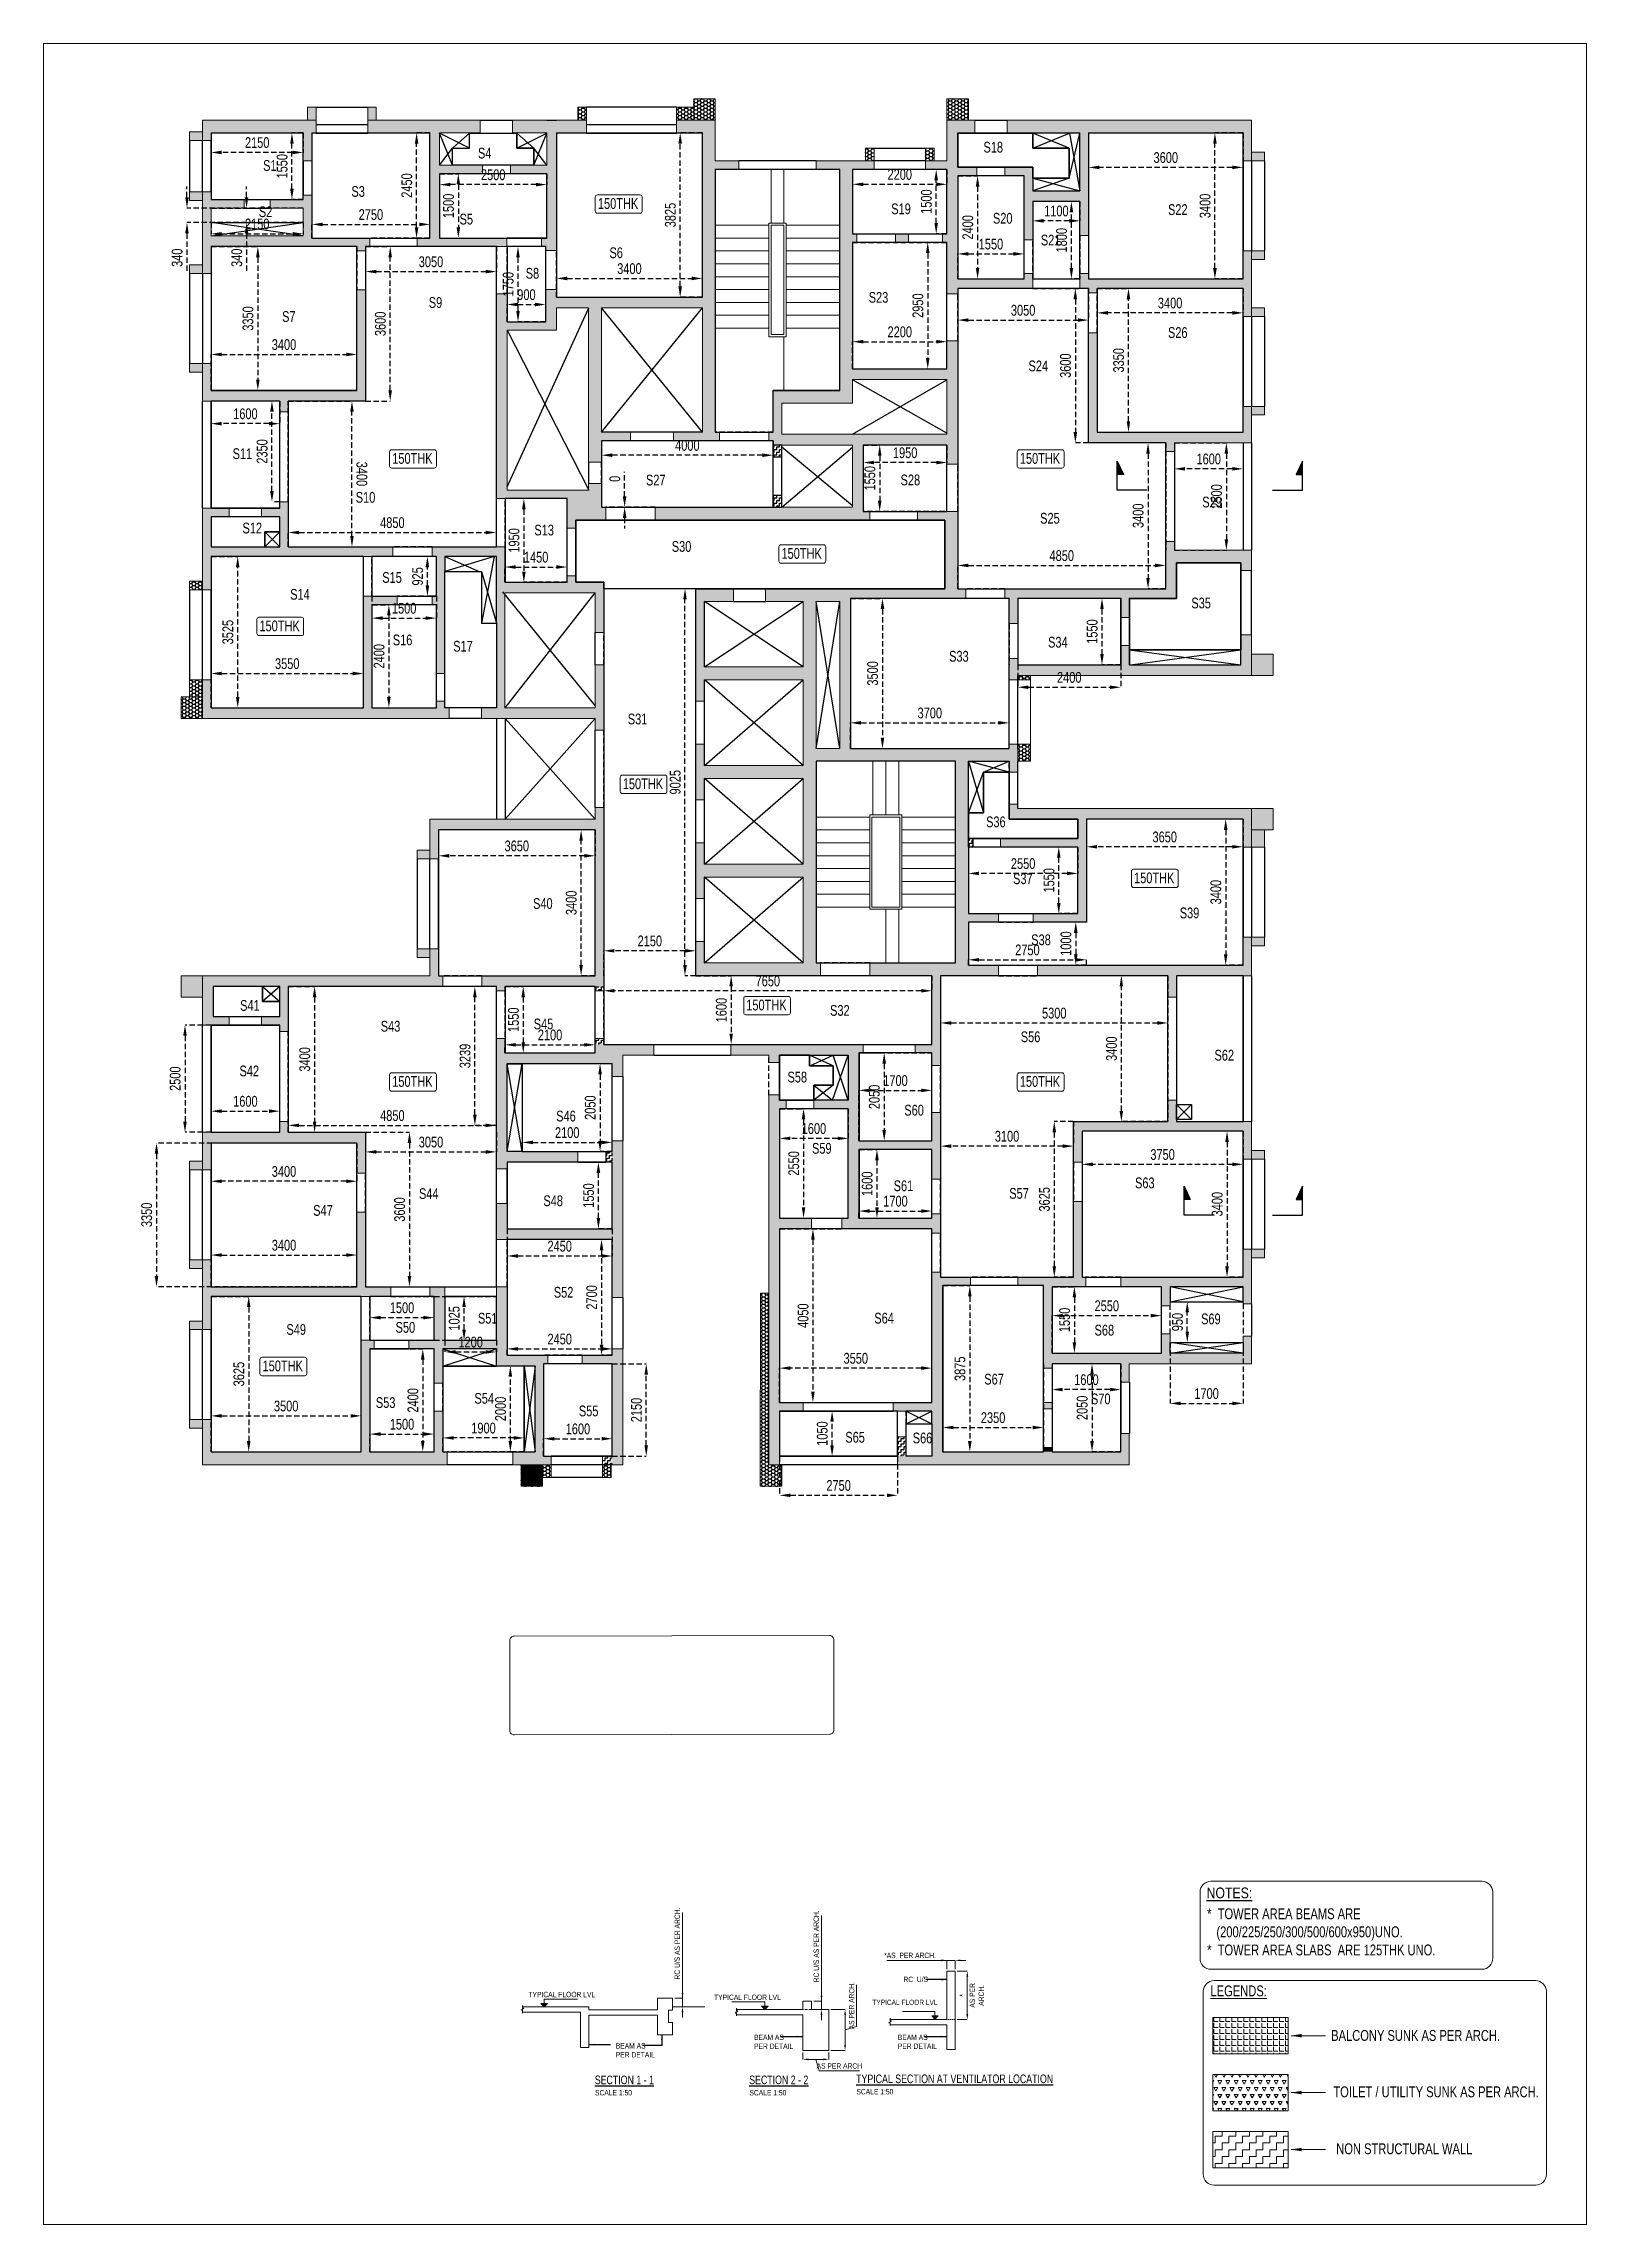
# Model space of a CAD drawing. Header units: millimetres. Extents: x 352 to 36305, y 188 to 51036.
import ezdxf
from ezdxf.enums import TextEntityAlignment as Align

# ---------------------------------------------------------------- set-up
doc = ezdxf.new("R2010")
doc.units = ezdxf.units.MM
for name, pattern in [('ACAD_ISO10W100', [18, 12, -3, 0, -3]), ('CONTINOUS', [0]), ('DASHED', [0.75, 0.5, -0.25]), ('HIDDEN', [0.375, 0.25, -0.125])]:
    doc.linetypes.add(name, pattern=pattern)
for name, color, linetype in [('$1$S-Non-Strl-RCW Hatch', 7, 'Continuous'), ('HATCH', 8, 'Continuous'), ('S-BEAM', 4, 'HIDDEN'), ('S-BEAM 1', 6, 'Continuous'), ('S-CUT OUT', 43, 'Continuous'), ('S-CUTOUT', 25, 'Continuous'), ('S-TITLE', 2, 'Continuous'), ('S-WALL HATCH', 251, 'Continuous'), ('SEC LINE', 1, 'Continuous')]:
    doc.layers.add(name, color=color, linetype=linetype)
for name, color, linetype, lineweight in [('A-ANNO-DIMS', 8, 'Continuous', 15), ('A-WALL', 1, 'Continuous', 25), ("S-BEAM NO'S", 2, 'Continuous', 20), ('S-GENERAL', 252, 'Continuous', 20), ('S-SEC', 30, 'Continuous', 20), ('S-SEC-TEXT', 2, 'Continuous', 20), ('s-text', 20, 'Continuous', 13), ('S-WALL', 100, 'Continuous', 20), ('STR-LEVEL TEXT', 110, 'Continuous', 30), ('STR-SECTION LINE', 121, 'Continuous', 20)]:
    doc.layers.add(name, color=color, linetype=linetype, lineweight=lineweight)
doc.styles.add('Dim.s & Anno.(Misc.)', font='ARIALN.TTF')
doc.styles.add('SOBHA', font='swisscl.ttf')
doc.dimstyles.new('A-GFC-100', dxfattribs={"dimscale": 100, "dimtxt": 1.75, "dimasz": 1, "dimexe": 1, "dimexo": 1, "dimgap": 0.4, "dimtad": 1, "dimdec": 0, "dimdsep": 46, "dimtxsty": 'Dim.s & Anno.(Misc.)', "dimblk": 'ARCHTICK', "dimcen": 0, "dimdle": 0.5, "dimclrd": 252, "dimclre": 253, "dimclrt": 6, "dimazin": 2, "dimtfac": 1, "dimtdec": 0, "dimtix": 1, "dimtmove": 2, "dimatfit": 3, "dimfxl": 1, "dimtolj": 1, "dimlwd": 0, "dimlwe": 0, "dimarcsym": 0})
doc.dimstyles.new('S-100-2', dxfattribs={"dimscale": 100, "dimtxt": 2.5, "dimasz": 2.5, "dimexe": 0, "dimexo": 0, "dimgap": 1, "dimtad": 1, "dimdec": 0, "dimzin": 0, "dimdsep": 46, "dimtxsty": 'SOBHA', "dimcen": 0.0895, "dimclrd": 8, "dimclre": 8, "dimclrt": 2, "dimadec": 0, "dimazin": 0, "dimtfac": 1, "dimtdec": 0, "dimtofl": 0, "dimtmove": 0, "dimatfit": 3, "dimfxl": 0.18, "dimtolj": 1, "dimtzin": 0, "dimlwd": -1, "dimlwe": -1, "dimarcsym": 1})
doc.dimstyles.new('SOBHA STR DIM', dxfattribs={"dimtxt": 0.2, "dimasz": 0.2, "dimexe": 0, "dimexo": 0.01, "dimgap": 0.1, "dimtad": 1, "dimdsep": 46, "dimtxsty": 'SOBHA', "dimcen": 0.09, "dimclrd": 252, "dimclre": 252, "dimclrt": 2, "dimadec": 0, "dimazin": 0, "dimtfac": 1, "dimtofl": 0, "dimtmove": 2, "dimatfit": 1, "dimfxl": 0, "dimtolj": 1, "dimtzin": 0, "dimlwd": -1, "dimlwe": -1, "dimarcsym": 1})
pattern_1 = [(45, (-191608, 0), (0.066291260736, 0.243067956033), [0.3125, -0.0625, 0, -0.0625])]
pattern_2 = [(0, (-1181694.055, 214942.476), (75, 43.3012702), [50, -100]), (120, (-1181694.055, 214942.476), (-75, 43.3012702), [50, -100]), (60, (-1181694.055, 214942.476), (2e-14, 86.6025404), [-100, 50])]

msp = doc.modelspace()

# ---------------------------------------------------------------- texts
at = {"layer": "S-BEAM NO'S", "color": 3, "linetype": 'Continuous', "style": 'SOBHA'}
for s, p in [('S1', (5466.4, 48069.4, 0)), ('S4', (10474.4, 48358.4, 0)), ('S18', (22254.9, 48495.9, 0)), ('S3', (7524.4, 47464.4, 0)), ('S19', (20104.9, 47058.4, 0)), ('S22', (26555.4, 47041.4, 0)), ('S2', (5367.4, 46991.4, 0)), ('S5', (10045.9, 46818.4, 0)), ('S20', (22474.9, 46838.4, 0)), ('S6', (13538.4, 46034.9, 0)), ('S21', (23592.4, 46330.9, 0)), ('S8', (11586.9, 45555.4, 0)), ('S7', (5908.4, 44547.9, 0)), ('S9', (9327.4, 44874.4, 0)), ('S23', (19579.9, 44994.9, 0)), ('S26', (26554.9, 44174.4, 0)), ('S24', (23304.4, 43396.4, 0)), ('S11', (4756.4, 41350.4, 0)), ('S27', (14389.4, 40734.4, 0)), ('S28', (20323.4, 40737.4, 0)), ('S10', (7625.9, 40331.9, 0)), ('S29', (27353.9, 40222.4, 0)), ('S12', (4985.4, 39615.9, 0)), ('S13', (11787.9, 39569.9, 0)), ('S25', (23575.4, 39844.4, 0)), ('S30', (14990.4, 39186.4, 0)), ('S15', (8243.4, 38462.9, 0)), ('S14', (6098.4, 38070.4, 0)), ('S35', (27099.4, 37868.4, 0)), ('S16', (8488.9, 37006.9, 0)), ('S34', (23760.4, 36954.4, 0)), ('S17', (9897.4, 36859.9, 0)), ('S33', (21453.9, 36625.9, 0)), ('S31', (13965.9, 35163.4, 0)), ('S36', (22315.9, 32765.4, 0)), ('S37', (22943.9, 31438.9, 0)), ('S40', (11757.9, 30861.4, 0)), ('S39', (26829.4, 30642.4, 0)), ('S38', (23367.9, 30014.9, 0)), ('S41', (4930.9, 28484.4, 0)), ('S32', (18679.9, 28369.4, 0)), ('S43', (8208.4, 27999.9, 0)), ('S45', (11773.4, 28052.4, 0)), ('S56', (23124.4, 27753.9, 0)), ('S62', (27638.9, 27324.4, 0)), ('S42', (4916.4, 26957.9, 0)), ('S58', (17687.4, 26814.9, 0)), ('S46', (12297.4, 25904.9, 0)), ('S60', (20409.9, 26042.9, 0)), ('S59', (18258.9, 25152.9, 0)), ('S61', (20161.4, 24279.9, 0)), ('S63', (25786.9, 24347.4, 0)), ('S47', (6633.9, 23705.4, 0)), ('S44', (9099.4, 24097.9, 0)), ('S48', (11998.4, 23930.4, 0)), ('S57', (22855.9, 24102.9, 0)), ('S52', (12241.4, 21796.4, 0)), ('S51', (10473.9, 21191.9, 0)), ('S64', (19710.9, 21193.4, 0)), ('S69', (27326.4, 21176.4, 0)), ('S49', (6010.4, 20929.9, 0)), ('S50', (8553.9, 20978.9, 0)), ('S68', (24843.4, 20913.4, 0)), ('S67', (22273.4, 19771.4, 0)), ('S53', (8094.4, 19224.9, 0)), ('S54', (10391.9, 19323.4, 0)), ('S70', (24759.9, 19310.9, 0)), ('S55', (12825.4, 19030.4, 0)), ('S65', (19034.9, 18416.9, 0)), ('S66', (20606.4, 18399.4, 0))]:
    msp.add_text(s, height=250, dxfattribs=at).set_placement(p)
at = {"layer": 's-text', "color": 2, "style": 'SOBHA'}
msp.add_text('%%ULEGENDS:', height=253.125, dxfattribs=at).set_placement((27546.2, 5505.6, 0))
for s, p in [('BALCONY SUNK AS PER ARCH.', (32325.6, 4467.4, 0)), ('TOILET / UTILITY SUNK AS PER ARCH.', (32802.1, 3152.3, 0)), ('NON STRUCTURAL WALL', (32061.6, 1825, 0))]:
    msp.add_text(s, height=253.125, dxfattribs=at).set_placement(p, align=Align.CENTER)
at = {"layer": 's-text', "color": 2, "attachment_point": 1}
for s, insert, char_height, width, style in [('{\\fSwis721 LtCn BT|b0|i0|c0|p34;150THK }', (13269.6, 47432.9, -416), 250, 3976.363, 'Dim.s & Anno.(Misc.)'), ('{\\fSwis721 LtCn BT|b0|i0|c0|p34;150THK }', (8476.7, 41489, -416), 250, 3976.363, 'Dim.s & Anno.(Misc.)'), ('{\\fSwis721 LtCn BT|b0|i0|c0|p34;150THK }', (23101.9, 41489, -416), 250, 3976.363, 'Dim.s & Anno.(Misc.)'), ('{\\fSwis721 LtCn BT|b0|i0|c0|p34;150THK }', (17547.7, 39273.8, -416), 250, 3976.363, 'Dim.s & Anno.(Misc.)'), ('{\\fSwis721 LtCn BT|b0|i0|c0|p34;150THK }', (5381.6, 37583.9, -416), 250, 3976.363, 'Dim.s & Anno.(Misc.)'), ('{\\fSwis721 LtCn BT|b0|i0|c0|p34;150THK }', (13848.9, 33902.7, -416), 250, 3976.363, 'Dim.s & Anno.(Misc.)'), ('{\\fSwis721 LtCn BT|b0|i0|c0|p34;150THK }', (25764.1, 31709.4, -416), 250, 3976.363, 'Dim.s & Anno.(Misc.)'), ('{\\fSwis721 LtCn BT|b0|i0|c0|p34;150THK }', (16727, 28744.9, -416), 250, 3976.363, 'Dim.s & Anno.(Misc.)'), ('{\\fSwis721 LtCn BT|b0|i0|c0|p34;150THK }', (8476.7, 26962.1, -416), 250, 3976.363, 'Dim.s & Anno.(Misc.)'), ('{\\fSwis721 LtCn BT|b0|i0|c0|p34;150THK }', (23101.9, 26962.1, -416), 250, 3976.363, 'Dim.s & Anno.(Misc.)'), ('{\\fSwis721 LtCn BT|b0|i0|c0|p34;150THK }', (5454.6, 20328.9, -416), 250, 3976.363, 'Dim.s & Anno.(Misc.)'), ('*  TOWER AREA BEAMS ARE \\P   (200/225/250/300/500/600x950)UNO.\\P*  TOWER AREA SLABS  ARE 125THK UNO.', (27467.3, 7557.8, 0), 253.125, 10109.6, 'SOBHA')]:
    msp.add_mtext(s, dxfattribs=dict(at, insert=insert, char_height=char_height, width=width, style=style))
at = {"layer": 'S-TITLE', "color": 2, "style": 'Dim.s & Anno.(Misc.)'}
msp.add_text('%%UNOTES:', height=250, dxfattribs=at).set_placement((27453.4, 7792.6, 0))

# ---------------------------------------------------------------- blocks, each defined once
blk = doc.blocks.new('W02-TP-WALLS')
at = {"layer": 'HATCH', "linetype": 'Continuous', "ltscale": 500}
h = blk.add_hatch(dxfattribs=at)
h.set_pattern_fill('ANSI36', color=256)
h.set_pattern_definition(pattern_1)
h.paths.add_polyline_path([(471815, -262290), (471615, -262290), (471615, -262390), (471815, -262390)])
h = blk.add_hatch(dxfattribs=at)
h.set_pattern_fill('ANSI36', color=256)
h.set_pattern_definition(pattern_1)
h.paths.add_polyline_path([(471615, -262290), (471815, -262290), (471815, -262390), (471615, -262390)])
at = {"layer": 'S-WALL HATCH', "ltscale": 7.5, "transparency": 33554687}
h = blk.add_hatch(color=251, dxfattribs=at)
h.dxf.hatch_style = 1
h.paths.add_polyline_path([(457715, -262390), (457615, -262390), (457615, -261440), (457415, -261440), (457415, -262390), (455915, -262390), (455915, -259990), (455915, -259790), (455715, -259790), (455715, -262390), (452215, -262390), (452215, -261640), (452015, -261640), (452015, -262390), (452015, -262690), (457715, -262690)])
h.paths.add_polyline_path([(459965, -260140), (459115, -260140), (459115, -258540), (458865, -258540), (458865, -259790), (457665, -259790), (457665, -258540), (457415, -258540), (457415, -258765), (457415, -259790), (456825, -259790), (456825, -259990), (457415, -259990), (457415, -260790), (457615, -260790), (457615, -259990), (458865, -259990), (458865, -260390), (459765, -260390), (459765, -262390), (459248, -262390), (459248, -262690), (459965, -262690), (460140, -262690), (460140, -262490), (459965, -262490), (459965, -260340)])
h.paths.add_polyline_path([(456405, -258540), (455815, -258540), (455815, -256800), (455615, -256800), (455615, -258540), (452215, -258540), (452215, -257915), (452015, -257915), (452015, -259540), (452215, -259540), (452215, -258765), (456405, -258765)])
h.paths.add_polyline_path([(461815, -255140), (461565, -255140), (461565, -255390), (461565, -255640), (461565, -257190), (459115, -257190), (459115, -256600), (458865, -256600), (458865, -257440), (459115, -257440), (461565, -257440), (461565, -258790), (461815, -258790)])
h.paths.add_polyline_path([(460765, -255390), (459115, -255390), (459115, -253340), (461565, -253340), (461565, -253640), (461815, -253640), (461815, -253140), (462531, -253140), (462531, -252890), (461365, -252890), (461165, -252890), (461165, -253090), (459065, -253090), (458865, -253090), (458865, -255790), (459115, -255790), (459115, -255640), (460765, -255640)])
h.paths.add_polyline_path([(455815, -254940), (454015, -254940), (453815, -254940), (452015, -254940), (452015, -255190), (452015, -255815), (452215, -255815), (452215, -255190), (455615, -255190), (455615, -255890), (455815, -255890), (455815, -255190)])
h.paths.add_polyline_path([(457615, -251290), (457515, -251290), (457515, -250665), (457315, -250665), (457315, -251290), (452015, -251290), (452015, -251540), (452015, -252440), (452265, -252440), (452265, -252240), (452265, -251540), (453815, -251540), (453815, -252240), (453815, -252440), (453815, -252590), (454015, -252590), (454015, -251540), (457615, -251540)])
h.paths.add_polyline_path([(461365, -247890), (461365, -247640), (461365, -247365), (461165, -247365), (461165, -247640), (457315, -247640), (457315, -247890), (457315, -248565), (457515, -248565), (457515, -247890), (461165, -247890), (461165, -251290), (458525, -251290), (458525, -251540), (458865, -251540), (459065, -251540), (461165, -251540), (461165, -251541), (461365, -251541), (461365, -251540), (461365, -251290)])
h.paths.add_polyline_path([(473615, -261965), (473415, -261965), (473415, -262390), (471815, -262390), (471615, -262390), (469265, -262390), (469265, -258515), (469915, -258515), (469915, -258315), (469215, -258315), (469215, -258200), (469015, -258200), (469015, -258315), (469015, -261240), (468115, -261240), (468115, -261440), (469015, -261440), (469015, -262490), (468415, -262490), (468215, -262490), (468215, -262690), (469015, -262690), (473615, -262690)])
h.paths.add_polyline_path([(476465, -260090), (476465, -259690), (476265, -259690), (476265, -260090), (474565, -260090), (474565, -259640), (474365, -259640), (474365, -260090), (471815, -260090), (471815, -258540), (472605, -258540), (472605, -258315), (472515, -258315), (472515, -256550), (472315, -256550), (472315, -258315), (471615, -258315), (471015, -258315), (471015, -258515), (471615, -258515), (471615, -260090), (471615, -260340), (471815, -260340), (473415, -260340), (473415, -260765), (473615, -260765), (473615, -260340), (474365, -260340), (476465, -260340)])
h.paths.add_polyline_path([(476465, -257665), (476265, -257665), (476265, -258315), (474365, -258315), (473415, -258315), (473415, -258540), (474365, -258540), (474365, -258990), (474565, -258990), (474565, -258540), (476265, -258540), (476265, -258940), (476465, -258940)], flags=17)
h.paths.add_polyline_path([(476465, -254690), (474715, -254690), (474515, -254690), (472315, -254690), (472315, -254915), (472315, -255640), (472515, -255640), (472515, -254915), (476265, -254915), (476265, -255565), (476465, -255565), (476465, -254915)])
h.paths.add_polyline_path([(469215, -254480), (469015, -254480), (469015, -255140), (467315, -255140), (467315, -253090), (467415, -253090), (467415, -252890), (467315, -252890), (465215, -252890), (464331, -252890), (464331, -253140), (465215, -253140), (465465, -253140), (467065, -253140), (467065, -254190), (466265, -254190), (466265, -254390), (467065, -254390), (467065, -256940), (466915, -256940), (466915, -257190), (469015, -257190), (469015, -257290), (469215, -257290), (469215, -257190), (469215, -256940), (469215, -256840), (469015, -256840), (469015, -256940), (467315, -256940), (467315, -255340), (469015, -255340), (469015, -256030), (469215, -256030)])
h.paths.add_polyline_path([(465465, -257190), (466205, -257190), (466205, -256940), (465465, -256940), (465465, -254390), (465465, -254190), (465465, -254065), (465215, -254065), (465215, -262690), (465465, -262690), (465465, -261440), (465465, -261240)])
h.paths.add_polyline_path([(476465, -250390), (476265, -250390), (476265, -251040), (471475, -251040), (471475, -251290), (474515, -251290), (474715, -251290), (476465, -251290)])
h.paths.add_polyline_path([(476465, -247390), (471015, -247390), (470815, -247390), (470815, -247640), (472415, -247640), (472415, -248090), (470615, -248090), (470615, -248290), (472415, -248290), (472415, -249840), (471375, -249840), (471375, -250040), (472615, -250040), (472615, -247640), (476265, -247640), (476265, -248290), (476465, -248290)])
h.paths.add_polyline_path([(476465, -243340), (476215, -243340), (476215, -244040), (473615, -244040), (473415, -244040), (471015, -244040), (470815, -244040), (470815, -244290), (471015, -244290), (476465, -244290)])
h.paths.add_polyline_path([(474715, -241665), (476215, -241665), (476215, -241840), (476465, -241840), (476465, -241365), (474665, -241365), (474465, -241365), (474465, -242265), (473415, -242265), (470715, -242265), (470715, -242490), (470815, -242490), (470815, -243080), (471015, -243080), (471015, -242490), (473415, -242490), (473615, -242490), (474715, -242490)])
h.paths.add_polyline_path([(476465, -238615), (476465, -238015), (476265, -238015), (476265, -238615), (474465, -238615), (472865, -238615), (472865, -236300), (472665, -236300), (472665, -238865), (474465, -238865), (474665, -238865), (476465, -238865)])
h.paths.add_polyline_path([(476465, -234390), (476265, -234390), (476265, -235041), (472665, -235041), (472465, -235041), (472465, -235265), (472665, -235265), (472865, -235265), (476265, -235265), (476265, -235915), (476465, -235915)])
h.paths.add_polyline_path([(476465, -231340), (472465, -231340), (470765, -231340), (470765, -231640), (472465, -231640), (472465, -232990), (471365, -232990), (471365, -232440), (470715, -232440), (470715, -232640), (471165, -232640), (471165, -234130), (471365, -234130), (471365, -233240), (472465, -233240), (472465, -234030), (472665, -234030), (472665, -231640), (476265, -231640), (476265, -232290), (476465, -232290)])
h.paths.add_polyline_path([(471365, -235040), (471165, -235040), (469615, -235040), (469615, -232640), (470065, -232640), (470065, -232440), (469615, -232440), (469615, -231640), (470015, -231640), (470015, -231340), (469615, -231340), (469365, -231340), (469365, -232290), (468865, -232290), (468865, -232490), (469365, -232490), (469365, -232640), (469365, -233990), (469365, -234190), (469365, -235040), (469365, -235390), (469615, -235390), (469615, -235265), (471365, -235265)])
h.paths.add_polyline_path([(463965, -232490), (464515, -232490), (464515, -232290), (463965, -232290), (463965, -231340), (463065, -231340), (463065, -231640), (463665, -231640), (463665, -235465), (460265, -235465), (460265, -235290), (460015, -235290), (460015, -236040), (459115, -236040), (459115, -235390), (458865, -235390), (458865, -240165), (459115, -240165), (460515, -240165), (460515, -240855), (460715, -240855), (460715, -240665), (461415, -240665), (461415, -240365), (461315, -240365), (461315, -239815), (461015, -239815), (461015, -239965), (460715, -239965), (459115, -239965), (459115, -236240), (460015, -236240), (460265, -236240), (460265, -235715), (461015, -235715), (461015, -239315), (461315, -239315), (461315, -238815), (461315, -238615), (461315, -235715), (463665, -235715), (463665, -238615), (463665, -238815), (463965, -238815), (463965, -238615)])
h.paths.add_polyline_path([(460965, -231340), (459240, -231340), (459240, -231640), (460040, -231640), (460040, -232390), (459190, -232390), (459190, -232590), (460040, -232590), (460040, -234090), (460015, -234090), (460015, -234290), (460015, -234380), (460265, -234380), (460265, -231640), (460965, -231640)])
h.paths.add_polyline_path([(458490, -231340), (457540, -231340), (455865, -231340), (455865, -231640), (457315, -231640), (457315, -234090), (457015, -234090), (457015, -234290), (459105, -234290), (459105, -234090), (457540, -234090), (457540, -232590), (458540, -232590), (458540, -232390), (457540, -232390), (457540, -231640), (458490, -231640)])
h.paths.add_polyline_path([(455915, -234090), (454565, -234090), (454565, -233090), (454365, -233090), (454365, -233190), (453590, -233190), (453590, -233390), (454365, -233390), (454365, -234040), (452215, -234040), (452215, -233390), (452990, -233390), (452990, -233190), (452215, -233190), (452215, -233015), (452015, -233015), (452015, -234040), (452015, -234290), (452015, -234915), (452215, -234915), (452215, -234290), (454565, -234290), (455615, -234290), (455815, -234290), (455915, -234290)])
h.paths.add_polyline_path([(454665, -231340), (452015, -231340), (452015, -231640), (452015, -231815), (452215, -231815), (452215, -231640), (454365, -231640), (454365, -232290), (454565, -232290), (454565, -231640), (454665, -231640)])
h.paths.add_polyline_path([(455815, -237640), (455815, -235300), (455615, -235300), (455615, -237640), (452215, -237640), (452215, -237015), (452015, -237015), (452015, -237640), (452015, -237890), (453815, -237890), (454015, -237890), (455815, -237890)])
h.paths.add_polyline_path([(456455, -241290), (454015, -241290), (454015, -240240), (453815, -240240), (453815, -240390), (453815, -240590), (453815, -241290), (452215, -241290), (452215, -240590), (452215, -240390), (452015, -240390), (452015, -242290), (452215, -242290), (452215, -241515), (456455, -241515)])
h.paths.add_polyline_path([(457765, -245040), (457665, -245040), (457465, -245040), (455965, -245040), (455965, -242640), (456555, -242640), (456555, -242440), (455765, -242440), (455765, -245040), (452215, -245040), (452215, -244390), (452015, -244390), (452015, -245040), (452015, -245290), (457765, -245290)])
h.paths.add_polyline_path([(461365, -244040), (461165, -244040), (461165, -245040), (459065, -245040), (459065, -242365), (461165, -242365), (461165, -243290), (461365, -243290), (461365, -242365), (461365, -242115), (460715, -242115), (460515, -242115), (459065, -242115), (459065, -241515), (459065, -241290), (457365, -241290), (457365, -241515), (457465, -241515), (457465, -242440), (457465, -242640), (457465, -244240), (457665, -244240), (457665, -241515), (458865, -241515), (458865, -245040), (458515, -245040), (458515, -245290), (459015, -245290), (461165, -245290), (461165, -245565), (461365, -245565)])
h = blk.add_hatch(color=251, dxfattribs=at)
h.dxf.hatch_style = 1
h.paths.add_polyline_path([(469615, -236490), (469365, -236490), (469365, -237140), (467165, -237140), (467165, -234190), (467165, -233990), (467165, -232490), (467665, -232490), (467665, -232290), (466315, -232290), (466315, -232490), (466865, -232490), (466865, -237640), (465315, -237640), (465315, -237940), (465315, -238615), (465315, -238815), (465315, -238915), (465515, -238915), (467165, -238915), (467165, -240365), (465515, -240365), (465315, -240365), (462565, -240365), (462565, -240665), (467415, -240665), (467415, -240465), (467415, -238915), (469365, -238915), (469365, -239365), (469615, -239365)])
h.paths.add_polyline_path([(467165, -237390), (469365, -237390), (469365, -238665), (465515, -238665), (465515, -237940), (467165, -237940)], flags=16)
h = blk.add_hatch(dxfattribs=at)
h.set_pattern_fill('ZIGZAG', color=251, scale=500)
h.set_pattern_definition([(0, (452215.334, -261440.394), (62.5, 62.5), [62.5, -62.5]), (90, (452277.834, -261440.394), (-62.5, 62.5), [62.5, -62.5])])
h.paths.add_polyline_path([(471615, -261240), (471815, -261240), (471815, -261390), (471615, -261390)])
h.paths.add_polyline_path([(471815, -260340), (471615, -260340), (471615, -260440), (471815, -260440)])
h.paths.add_polyline_path([(465465, -261240), (466015, -261240), (466015, -261440), (465465, -261440)])
h.paths.add_polyline_path([(460065, -260140), (459965, -260140), (459965, -260340), (460065, -260340)])
h.paths.add_polyline_path([(457415, -258765), (457315, -258765), (457315, -258540), (457415, -258540)])
h.paths.add_polyline_path([(456015, -259790), (455915, -259790), (455915, -259990), (456015, -259990)])
h.paths.add_polyline_path([(453390, -252240), (453815, -252240), (453815, -252440), (453390, -252440)])
h.paths.add_polyline_path([(452640, -252440), (452265, -252440), (452265, -252240), (452640, -252240)])
h.paths.add_polyline_path([(453815, -254690), (454015, -254690), (454015, -254940), (453815, -254940)])
h.paths.add_polyline_path([(458865, -252750), (459065, -252750), (459065, -253090), (458865, -253090)])
h.paths.add_polyline_path([(458865, -251540), (459065, -251540), (459065, -251640), (458865, -251640)])
h.paths.add_polyline_path([(465215, -253140), (465465, -253140), (465465, -253315), (465215, -253315)])
h.paths.add_polyline_path([(465465, -254190), (465615, -254190), (465615, -254390), (465465, -254390)])
h.paths.add_polyline_path([(469015, -253090), (468625, -253090), (468625, -252890), (469015, -252890)])
h.paths.add_polyline_path([(463515, -250490), (463715, -250490), (463715, -250990), (463515, -250990)])
h.paths.add_polyline_path([(463715, -248990), (463515, -248990), (463515, -249490), (463715, -249490)])
h.paths.add_polyline_path([(463715, -248190), (463515, -248190), (463515, -248690), (463715, -248690)])
h.paths.add_polyline_path([(463715, -246690), (463515, -246690), (463515, -247190), (463715, -247190)])
h.paths.add_polyline_path([(463715, -246390), (463515, -246390), (463515, -245890), (463715, -245890)])
h.paths.add_polyline_path([(463715, -244390), (463515, -244390), (463515, -244890), (463715, -244890)])
h.paths.add_polyline_path([(463715, -244090), (463515, -244090), (463515, -242565), (463715, -242565)])
h.paths.add_polyline_path([(460515, -241965), (460715, -241965), (460715, -242115), (460515, -242115)])
h.paths.add_polyline_path([(457465, -244890), (457665, -244890), (457665, -245040), (457465, -245040)])
h.paths.add_polyline_path([(453815, -240390), (453390, -240390), (453390, -240590), (453815, -240590)])
h.paths.add_polyline_path([(452215, -240390), (452640, -240390), (452640, -240590), (452215, -240590)])
h.paths.add_polyline_path([(453815, -237890), (454015, -237890), (454015, -238140), (453815, -238140)])
h.paths.add_polyline_path([(461315, -238615), (461990, -238615), (461990, -238815), (461315, -238815)])
h.paths.add_polyline_path([(463665, -238615), (462990, -238615), (462990, -238815), (463665, -238815)])
h.paths.add_polyline_path([(463965, -238615), (464065, -238615), (464065, -238815), (463965, -238815)])
h.paths.add_polyline_path([(465315, -238615), (465215, -238615), (465215, -238815), (465315, -238815)])
h.paths.add_polyline_path([(469315, -240665), (468675, -240665), (468675, -240465), (469315, -240465)])
h.paths.add_polyline_path([(467415, -240465), (467565, -240465), (467565, -240665), (467415, -240665)])
h.paths.add_polyline_path([(471015, -244040), (470815, -244040), (470815, -243890), (471015, -243890)])
h.paths.add_polyline_path([(471015, -244290), (470815, -244290), (470815, -244390), (471015, -244390)])
h.paths.add_polyline_path([(470815, -245990), (471015, -245990), (471015, -245890), (470815, -245890)])
h.paths.add_polyline_path([(470815, -246290), (471015, -246290), (471015, -246540), (470815, -246540)])
h.paths.add_polyline_path([(473415, -243590), (473615, -243590), (473615, -244040), (473415, -244040)])
h.paths.add_polyline_path([(473415, -242940), (473615, -242940), (473615, -242490), (473415, -242490)])
h.paths.add_polyline_path([(474665, -241365), (474465, -241365), (474465, -241165), (474665, -241165)])
h.paths.add_polyline_path([(474465, -238865), (474665, -238865), (474665, -239065), (474465, -239065)])
h.paths.add_polyline_path([(472865, -235265), (472665, -235265), (472665, -235365), (472865, -235365)])
h.paths.add_polyline_path([(472665, -235041), (472465, -235041), (472465, -234915), (472665, -234915)])
h.paths.add_polyline_path([(471165, -235040), (471365, -235040), (471365, -234915), (471165, -234915)])
h.paths.add_polyline_path([(469365, -233990), (469265, -233990), (469265, -234190), (469365, -234190)])
h.paths.add_polyline_path([(468165, -233990), (468465, -233990), (468465, -234190), (468165, -234190)])
h.paths.add_polyline_path([(467265, -233990), (467165, -233990), (467165, -234190), (467265, -234190)])
h.paths.add_polyline_path([(460015, -234290), (459915, -234290), (459915, -234090), (460015, -234090)])
h.paths.add_polyline_path([(455615, -234290), (455815, -234290), (455815, -234390), (455615, -234390)])
h.paths.add_polyline_path([(457465, -242440), (457365, -242440), (457365, -242640), (457465, -242640)])
h.paths.add_polyline_path([(471015, -247390), (470815, -247390), (470815, -247290), (471015, -247290)])
h.paths.add_polyline_path([(474515, -251290), (474715, -251290), (474715, -251790), (474515, -251790)])
h.paths.add_polyline_path([(474715, -254690), (474515, -254690), (474515, -254190), (474715, -254190)])
h = blk.add_hatch(dxfattribs=at)
h.set_pattern_fill('ZIGZAG', color=251, scale=500)
h.set_pattern_definition([(0, (465315.334, -240365.394), (62.5, 62.5), [62.5, -62.5]), (90, (465377.834, -240365.394), (-62.5, 62.5), [62.5, -62.5])])
h.paths.add_polyline_path([(465315, -240365), (465515, -240365), (465515, -240091), (465315, -240091)])
h.paths.add_polyline_path([(465515, -238915), (465315, -238915), (465315, -239191), (465515, -239191)])
h = blk.add_hatch(color=251, dxfattribs=at)
h.dxf.hatch_style = 1
h.paths.add_polyline_path([(466315, -246290), (469565, -246290), (469565, -250990), (467565, -250990), (467565, -251290), (469015, -251290), (469015, -252890), (469015, -253090), (469015, -253380), (469215, -253380), (469215, -252890), (469215, -251290), (470565, -251290), (470565, -251040), (469865, -251040), (469865, -250040), (470565, -250040), (470565, -249840), (469865, -249840), (469865, -248290), (469865, -248090), (469865, -246290), (470815, -246290), (471015, -246290), (471015, -245990), (470815, -245990), (467115, -245990), (467115, -242490), (469805, -242490), (469805, -242265), (469615, -242265), (469615, -240465), (469315, -240465), (469315, -240665), (469315, -242265), (467115, -242265), (466315, -242265), (465140, -242265), (465140, -242565), (466015, -242565), (466015, -244090), (463715, -244090), (463515, -244090), (463515, -244390), (463715, -244390), (466015, -244390), (466015, -246390), (463715, -246390), (463515, -246390), (463515, -246690), (463715, -246690), (466015, -246690), (466015, -248690), (463715, -248690), (463515, -248690), (463515, -248990), (463715, -248990), (466015, -248990), (466015, -250990), (463715, -250990), (463515, -250990), (463515, -251290), (466415, -251290), (466415, -250990), (466315, -250990)])
h.paths.add_polyline_path([(466315, -245990), (466315, -242565), (466865, -242565), (466865, -245990)], flags=16)
h = blk.add_hatch(color=251, dxfattribs=at)
h.dxf.hatch_style = 1
h.paths.add_polyline_path([(464390, -242265), (463515, -242265), (463515, -242565), (463715, -242565), (464390, -242565)])
h = blk.add_hatch(dxfattribs=at)
h.set_pattern_fill('ZIGZAG', color=251, scale=500)
h.set_pattern_definition([(0, (469865.334, -248290.394), (62.5, 62.5), [62.5, -62.5]), (90, (469927.834, -248290.394), (-62.5, 62.5), [62.5, -62.5])])
h.paths.add_polyline_path([(469865, -248090), (469965, -248090), (469965, -248290), (469865, -248290)])
h = blk.add_hatch(dxfattribs=at)
h.set_pattern_fill('ZIGZAG', color=251, scale=500)
h.set_pattern_definition([(0, (461165.334, -251640.394), (62.5, 62.5), [62.5, -62.5]), (90, (461227.834, -251640.394), (-62.5, 62.5), [62.5, -62.5])])
h.paths.add_polyline_path([(461365, -251540), (461165, -251540), (461165, -251640), (461365, -251640)])
h = blk.add_hatch(dxfattribs=at)
h.set_pattern_fill('ZIGZAG', color=251, scale=500)
h.set_pattern_definition([(0, (461165.334, -252890.394), (62.5, 62.5), [62.5, -62.5]), (90, (461227.834, -252890.394), (-62.5, 62.5), [62.5, -62.5])])
h.paths.add_polyline_path([(461365, -252750), (461165, -252750), (461165, -252890), (461365, -252890)])
h = blk.add_hatch(dxfattribs=at)
h.set_pattern_fill('ZIGZAG', color=251, scale=500)
h.set_pattern_definition([(0, (461415.334, -255640.394), (62.5, 62.5), [62.5, -62.5]), (90, (461477.834, -255640.394), (-62.5, 62.5), [62.5, -62.5])])
h.paths.add_polyline_path([(461565, -255390), (461415, -255390), (461415, -255640), (461565, -255640)])
h = blk.add_hatch(color=251, dxfattribs=at)
h.dxf.hatch_style = 1
h.paths.add_polyline_path([(461565, -262490), (461565, -262690), (461815, -262690), (461815, -259990), (461565, -259990), (461565, -260140), (460865, -260140), (460865, -260340), (461565, -260340)])
h = blk.add_hatch(dxfattribs=at)
h.set_pattern_fill('ZIGZAG', color=251, scale=500)
h.set_pattern_definition([(0, (468215.334, -262490.394), (62.5, 62.5), [62.5, -62.5]), (90, (468277.834, -262490.394), (-62.5, 62.5), [62.5, -62.5])])
h.paths.add_polyline_path([(468415, -262040), (468215, -262040), (468215, -262490), (468415, -262490)])
h = blk.add_hatch(dxfattribs=at)
h.set_pattern_fill('ZIGZAG', color=251, scale=500)
h.set_pattern_definition([(0, (0, 0), (62.5, 62.5), [62.5, -62.5]), (90, (62.5, 0), (-62.5, 62.5), [62.5, -62.5])])
h.paths.add_polyline_path([(461565, -262490), (461340, -262490), (461340, -262690), (461565, -262690)])
at = {"color": 6, "linetype": 'Continuous'}
for points in [[(465515, -238915), (465315, -238915), (465315, -239191), (465515, -239191)], [(465315, -240365), (465515, -240365), (465515, -240091), (465315, -240091)], [(469865, -248090), (469965, -248090), (469965, -248290), (469865, -248290)]]:
    blk.add_lwpolyline(points, close=True, dxfattribs=at)
at = {"layer": 'A-WALL', "ltscale": 500}
blk.add_line((460040, -231340), (460265, -231340), dxfattribs=at)
at = {"layer": 'S-WALL', "color": 3}
blk.add_line((461165, -252890), (461165, -252890), dxfattribs=at)
for points in [[(452015, -231640), (452015, -231340), (454665, -231340), (454665, -231640), (454565, -231640), (454565, -232290), (454365, -232290), (454365, -231640), (452215, -231640), (452215, -231815), (452015, -231815)], [(459105, -234290), (457015, -234290), (457015, -234090), (457315, -234090), (457315, -231640), (455865, -231640), (455865, -231340), (457540, -231340), (458490, -231340), (458490, -231640), (457540, -231640), (457540, -232390), (458540, -232390), (458540, -232590), (457540, -232590), (457540, -234090), (459105, -234090)], [(464515, -232290), (464515, -232490), (463965, -232490), (463965, -238615), (464065, -238615), (464065, -238815), (462990, -238815), (462990, -238615), (463665, -238615), (463665, -235715), (461315, -235715), (461315, -238615), (461990, -238615), (461990, -238815), (461315, -238815), (461315, -239315), (461015, -239315), (461015, -235715), (460265, -235715), (460265, -236240), (460015, -236240), (459115, -236240), (459115, -239965), (460715, -239965), (460715, -239965), (461015, -239965), (461015, -239815), (461315, -239815), (461315, -240365), (461415, -240365), (461415, -240665), (460715, -240665), (460715, -240855), (460515, -240855), (460515, -240165), (459115, -240165), (458865, -240165), (458865, -235390), (459115, -235390), (459115, -236040), (460015, -236040), (460015, -235290), (460265, -235290), (460265, -235465), (463665, -235465), (463665, -231640), (463065, -231640), (463065, -231340), (463965, -231340), (463965, -232290)], [(460965, -231640), (460265, -231640), (460265, -234380), (460015, -234380), (460015, -234290), (459915, -234290), (459915, -234090), (460040, -234090), (460040, -232590), (459190, -232590), (459190, -232390), (460040, -232390), (460040, -231640), (459240, -231640), (459240, -231340), (460965, -231340)], [(472665, -231640), (472665, -234030), (472465, -234030), (472465, -233240), (471365, -233240), (471365, -234130), (471165, -234130), (471165, -232640), (470715, -232640), (470715, -232440), (471365, -232440), (471365, -232990), (472465, -232990), (472465, -231640), (470765, -231640), (470765, -231340), (472465, -231340), (476465, -231340), (476465, -232290), (476265, -232290), (476265, -231640)], [(468165, -233990), (468465, -233990), (468465, -234190), (468165, -234190)], [(472665, -235041), (476265, -235041), (476265, -234390), (476465, -234390), (476465, -235915), (476265, -235915), (476265, -235265), (472865, -235265), (472865, -235365), (472665, -235365), (472665, -235265), (472465, -235265), (472465, -235041), (472465, -234915), (472665, -234915)], [(455815, -237640), (455815, -237890), (454015, -237890), (454015, -238140), (453815, -238140), (453815, -237890), (452015, -237890), (452015, -237640), (452015, -237015), (452215, -237015), (452215, -237640), (455615, -237640), (455615, -235300), (455815, -235300)], [(476465, -238015), (476265, -238015), (476265, -238615), (474465, -238615), (472865, -238615), (472865, -236300), (472665, -236300), (472665, -238865), (474465, -238865), (474465, -239065), (474665, -239065), (474665, -238865), (476465, -238865), (476465, -238615)], [(469365, -237390), (469365, -238665), (465515, -238665), (465515, -237940), (467165, -237940), (467165, -237390)], [(453815, -241290), (452215, -241290), (452215, -240590), (452640, -240590), (452640, -240390), (452015, -240390), (452015, -242290), (452215, -242290), (452215, -241515), (456455, -241515), (456455, -241290), (454015, -241290), (454015, -240240), (453815, -240240), (453815, -240390), (453390, -240390), (453390, -240590), (453815, -240590)], [(473615, -242490), (473615, -242940), (473415, -242940), (473415, -242490), (471015, -242490), (471015, -243080), (470815, -243080), (470815, -242490), (470715, -242490), (470715, -242265), (473415, -242265), (474465, -242265), (474465, -241165), (474665, -241165), (474665, -241365), (476465, -241365), (476465, -241840), (476215, -241840), (476215, -241665), (474715, -241665), (474715, -242490)], [(452215, -245040), (455765, -245040), (455765, -242440), (456555, -242440), (456555, -242640), (455965, -242640), (455965, -245040), (457465, -245040), (457465, -244890), (457665, -244890), (457665, -245040), (457765, -245040), (457765, -245290), (452015, -245290), (452015, -245040), (452015, -244390), (452215, -244390)], [(466865, -242565), (466315, -242565), (466315, -245990), (466865, -245990)], [(473615, -244040), (473615, -243590), (473415, -243590), (473415, -244040), (471015, -244040), (471015, -243890), (470815, -243890), (470815, -244040), (470815, -244290), (470815, -244390), (471015, -244390), (471015, -244290), (476465, -244290), (476465, -243340), (476215, -243340), (476215, -244040)], [(459065, -251540), (459065, -251640), (458865, -251640), (458865, -251540), (458525, -251540), (458525, -251290), (461165, -251290), (461165, -247890), (457515, -247890), (457515, -248565), (457315, -248565), (457315, -247890), (457315, -247640), (461165, -247640), (461165, -247365), (461365, -247365), (461365, -247640), (461365, -247890), (461365, -251290), (461365, -251540), (461365, -251640), (461165, -251640), (461165, -251540)], [(470615, -248290), (470615, -248090), (472415, -248090), (472415, -247640), (470815, -247640), (470815, -247390), (470815, -247290), (471015, -247290), (471015, -247390), (476465, -247390), (476465, -248290), (476265, -248290), (476265, -247640), (472615, -247640), (472615, -250040), (471375, -250040), (471375, -249840), (472415, -249840), (472415, -248290)], [(457515, -251290), (457615, -251290), (457615, -251540), (454015, -251540), (454015, -252590), (453815, -252590), (453815, -252440), (453390, -252440), (453390, -252240), (453815, -252240), (453815, -251540), (452265, -251540), (452265, -252240), (452640, -252240), (452640, -252440), (452015, -252440), (452015, -251540), (452015, -251290), (457315, -251290), (457315, -250665), (457515, -250665)], [(471475, -251040), (476265, -251040), (476265, -250390), (476465, -250390), (476465, -251290), (474715, -251290), (474715, -251790), (474515, -251790), (474515, -251290), (471475, -251290)], [(461365, -252750), (461165, -252750), (461165, -253090), (459065, -253090), (459065, -252750), (458865, -252750), (458865, -255790), (459115, -255790), (459115, -255640), (460765, -255640), (460765, -255390), (459115, -255390), (459115, -253340), (461565, -253340), (461565, -253640), (461815, -253640), (461815, -253140), (462531, -253140), (462531, -252890), (461365, -252890)], [(465465, -256940), (465465, -254390), (465615, -254390), (465615, -254190), (465465, -254190), (465465, -254065), (465215, -254065), (465215, -262690), (465465, -262690), (465465, -261440), (466015, -261440), (466015, -261240), (465465, -261240), (465465, -257190), (466205, -257190), (466205, -256940)], [(476465, -254690), (474715, -254690), (474715, -254190), (474515, -254190), (474515, -254690), (472315, -254690), (472315, -254915), (472315, -255640), (472515, -255640), (472515, -254915), (476265, -254915), (476265, -255565), (476465, -255565), (476465, -254915)], [(452215, -255815), (452215, -255190), (455615, -255190), (455615, -255890), (455815, -255890), (455815, -255190), (455815, -254940), (454015, -254940), (454015, -254690), (453815, -254690), (453815, -254940), (452015, -254940), (452015, -255190), (452015, -255815)], [(459115, -257190), (459115, -256600), (458865, -256600), (458865, -257440), (459115, -257440), (461565, -257440), (461565, -258790), (461815, -258790), (461815, -255140), (461565, -255140), (461565, -255390), (461415, -255390), (461415, -255640), (461565, -255640), (461565, -257190)], [(452015, -259540), (452015, -257915), (452215, -257915), (452215, -258540), (455615, -258540), (455615, -256800), (455815, -256800), (455815, -258540), (456405, -258540), (456405, -258765), (452215, -258765), (452215, -259540)], [(476265, -258940), (476465, -258940), (476465, -257665), (476265, -257665), (476265, -258315), (474365, -258315), (473415, -258315), (473415, -258540), (474365, -258540), (474365, -258990), (474565, -258990), (474565, -258540), (476265, -258540)], [(469915, -258515), (469265, -258515), (469265, -262390), (471615, -262390), (471615, -262290), (471815, -262290), (471815, -262390), (473415, -262390), (473415, -261965), (473615, -261965), (473615, -262690), (469015, -262690), (468215, -262690), (468215, -262040), (468415, -262040), (468415, -262490), (469015, -262490), (469015, -261440), (468115, -261440), (468115, -261240), (469015, -261240), (469015, -258315), (469015, -258200), (469215, -258200), (469215, -258315), (469915, -258315)], [(457415, -261440), (457415, -262390), (455915, -262390), (455915, -259990), (456015, -259990), (456015, -259790), (455715, -259790), (455715, -262390), (452215, -262390), (452215, -261640), (452015, -261640), (452015, -262390), (452015, -262690), (457715, -262690), (457715, -262390), (457615, -262390), (457615, -261440)], [(471615, -261390), (471815, -261390), (471815, -261240), (471615, -261240)]]:
    blk.add_lwpolyline(points, close=True, dxfattribs=at)
for points in [[(470015, -231640), (469615, -231640), (469615, -232440), (470065, -232440), (470065, -232640), (469615, -232640), (469615, -235040), (471165, -235040), (471165, -234915), (471365, -234915), (471365, -235265), (469615, -235265), (469615, -235390), (469365, -235390), (469365, -235040), (469365, -234190), (469265, -234190), (469265, -233990), (469365, -233990), (469365, -232640), (469365, -232490), (468865, -232490), (468865, -232290), (469365, -232290), (469365, -231340), (469615, -231340), (470015, -231340), (470015, -231640)], [(465315, -237640), (465315, -237940), (465315, -238615), (465215, -238615), (465215, -238815), (465315, -238815), (465315, -239191), (465515, -239191), (465515, -238915), (467165, -238915), (467165, -240365), (465515, -240365), (465515, -240091), (465315, -240091), (465315, -240365), (462565, -240365), (462565, -240665), (467565, -240665), (467565, -240465), (467415, -240465), (467415, -238915), (469365, -238915), (469365, -239365), (469615, -239365), (469615, -236490), (469365, -236490), (469365, -237140), (467165, -237140), (467165, -234190), (467265, -234190), (467265, -233990), (467165, -233990), (467165, -232490), (467665, -232490), (467665, -232290), (466315, -232290), (466315, -232490), (466865, -232490), (466865, -237640), (465315, -237640)], [(452215, -234040), (454365, -234040), (454365, -233390), (453590, -233390), (453590, -233190), (454365, -233190), (454365, -233090), (454565, -233090), (454565, -234090), (455915, -234090), (455915, -234290), (455815, -234290), (455815, -234390), (455615, -234390), (455615, -234290), (454565, -234290), (452215, -234290), (452215, -234915), (452015, -234915), (452015, -234290), (452015, -234040), (452015, -233015), (452215, -233015), (452215, -233190), (452990, -233190), (452990, -233390), (452215, -233390), (452215, -234040)], [(463515, -249490), (463515, -248190), (463715, -248190), (463715, -248690), (466015, -248690), (466015, -246690), (463715, -246690), (463715, -247190), (463515, -247190), (463515, -246690), (463515, -246390), (463515, -245890), (463715, -245890), (463715, -246390), (466015, -246390), (466015, -244390), (463715, -244390), (463715, -244890), (463515, -244890), (463515, -242265), (464390, -242265), (464390, -242565), (463715, -242565), (463715, -244090), (466015, -244090), (466015, -242565), (465140, -242565), (465140, -242265), (466315, -242265), (467115, -242265), (469315, -242265), (469315, -240665), (468675, -240665), (468675, -240465), (469315, -240465), (469615, -240465), (469615, -242265), (469805, -242265), (469805, -242490), (467115, -242490), (467115, -245990), (470815, -245990), (470815, -245890), (471015, -245890), (471015, -245990), (471015, -246290), (471015, -246540), (470815, -246540), (470815, -246290), (469865, -246290), (469865, -248090), (469965, -248090), (469965, -248290), (469865, -248290), (469865, -249840), (470565, -249840), (470565, -250040), (469865, -250040), (469865, -251040), (470565, -251040), (470565, -251290), (469215, -251290), (469215, -252890), (469215, -253380), (469015, -253380), (469015, -253090), (468625, -253090), (468625, -252890), (469015, -252890), (469015, -251290), (467565, -251290), (467565, -250990), (469565, -250990), (469565, -246290), (466315, -246290), (466315, -250990), (466415, -250990), (466415, -251290), (463515, -251290), (463515, -250490), (463715, -250490), (463715, -250990), (466015, -250990), (466015, -248990), (463715, -248990), (463715, -249490), (463515, -249490)], [(461165, -242365), (461165, -243290), (461365, -243290), (461365, -242365), (461365, -242115), (460715, -242115), (460715, -241965), (460515, -241965), (460515, -242115), (459065, -242115), (459065, -241515), (459065, -241290), (457365, -241290), (457365, -241515), (457465, -241515), (457465, -242440), (457365, -242440), (457365, -242640), (457465, -242640), (457465, -244240), (457665, -244240), (457665, -241515), (458865, -241515), (458865, -245040), (458515, -245040), (458515, -245290), (459065, -245290), (461165, -245290), (461165, -245565), (461365, -245565), (461365, -244040), (461165, -244040), (461165, -245040), (459065, -245040), (459065, -242365), (461165, -242365)], [(466265, -254390), (466265, -254190), (467065, -254190), (467065, -253140), (465465, -253140), (465465, -253315), (465215, -253315), (465215, -253140), (464331, -253140), (464331, -252890), (465215, -252890), (467315, -252890), (467415, -252890), (467415, -253090), (467315, -253090), (467315, -255140), (469015, -255140), (469015, -254480), (469215, -254480), (469215, -256030), (469015, -256030), (469015, -255340), (467315, -255340), (467315, -256940), (469015, -256940), (469015, -256840), (469215, -256840), (469215, -256940), (469215, -257190), (469215, -257290), (469015, -257290), (469015, -257190), (466915, -257190), (466915, -256940), (467065, -256940), (467065, -254390), (466265, -254390)], [(471015, -258315), (471615, -258315), (472315, -258315), (472315, -256550), (472515, -256550), (472515, -258315), (472605, -258315), (472605, -258540), (471815, -258540), (471815, -260090), (474365, -260090), (474365, -259640), (474565, -259640), (474565, -260090), (476265, -260090), (476265, -259690), (476465, -259690), (476465, -260090), (476465, -260340), (474365, -260340), (473615, -260340), (473615, -260765), (473415, -260765), (473415, -260340), (471815, -260340), (471815, -260440), (471615, -260440), (471615, -260340), (471615, -260090), (471615, -258515), (471015, -258515), (471015, -258315)], [(459965, -262690), (460140, -262690), (460140, -262490), (459965, -262490), (459965, -260340), (460065, -260340), (460065, -260140), (459115, -260140), (459115, -258540), (458865, -258540), (458865, -259790), (457665, -259790), (457665, -258540), (457415, -258540), (457315, -258540), (457315, -258765), (457415, -258765), (457415, -259790), (456825, -259790), (456825, -259990), (457415, -259990), (457415, -260790), (457615, -260790), (457615, -259990), (458865, -259990), (458865, -260390), (459765, -260390), (459765, -262390), (459248, -262390), (459248, -262690), (459965, -262690)]]:
    blk.add_lwpolyline(points, dxfattribs=at)
at = {"layer": 'S-WALL', "color": 3, "flags": 128}
blk.add_lwpolyline([(461815, -262690), (461565, -262690), (461340, -262690), (461340, -262490), (461565, -262490), (461565, -260340), (460865, -260340), (460865, -260140), (461565, -260140), (461565, -259990), (461815, -259990)], close=True, dxfattribs=at)
blk = doc.blocks.new('SEC')
at = {"layer": 'HATCH'}
h = blk.add_hatch(color=9, dxfattribs=at)
h.dxf.hatch_style = 1
h.paths.add_polyline_path([(543392, -306591), (543392, -306679), (543582, -306679)])
at = {"layer": 'SEC LINE', "color": 6, "linetype": 'ACAD_ISO10W100', "ltscale": 1000}
for p, q in [((543168, -306255), (543168, -306679)), ((543168, -306679), (543582, -306679)), ((543582, -306679), (543392, -306591)), ((543392, -306591), (543392, -306679))]:
    blk.add_line(p, q, dxfattribs=at)
blk = doc.blocks.new('RL')
at = {"layer": 'STR-SECTION LINE', "linetype": 'CONTINOUS', "ltscale": 10}
h = blk.add_hatch(color=8, dxfattribs=at)
h.dxf.hatch_style = 1
h.paths.add_polyline_path([(76, 79), (-76, 79), (0, 0)])
at = {"layer": 'STR-SECTION LINE', "color": 150, "linetype": 'CONTINOUS', "ltscale": 10, "flags": 128}
blk.add_lwpolyline([(76, 79), (-76, 79), (0, 0)], close=True, dxfattribs=at)
blk.add_lwpolyline([(764, 175), (0, 175), (0, 79)], dxfattribs=at)
blk = doc.blocks.new('*D12')
at = {"layer": 'A-ANNO-DIMS', "color": 252, "transparency": 16777216}
for p, q in [((-792988, -80984), (-792988, -82980)), ((-792988, -82855), (-792988, -82730)), ((-793169, -82980), (-792988, -82980)), ((-793167, -83180), (-792988, -83180)), ((-792988, -83180), (-792988, -82980)), ((-792988, -83305), (-792988, -83430))]:
    blk.add_line(p, q, dxfattribs=at)
for points in [[(-793009, -82855), (-792967, -82855), (-792988, -82980)], [(-793009, -83305), (-792967, -83305), (-792988, -83180)]]:
    blk.add_solid(points, dxfattribs=at)
at = {"layer": 'Defpoints', "color": 0, "transparency": 16777216}
for p in [(-793219, -82980, 0), (-793217, -83180, 0), (-792988, -82980)]:
    blk.add_point(p, dxfattribs=at)
at = {"layer": 'A-ANNO-DIMS', "color": 2, "transparency": 16777216, "insert": (-793109, -81705), "char_height": 125, "attachment_point": 5, "rotation": 90, "style": 'SOBHA'}
blk.add_mtext('\\A1;RC U/S AS PER ARCH.', dxfattribs=at)
blk = doc.blocks.new('*D13')
at = {"layer": 'A-ANNO-DIMS', "color": 252, "transparency": 16777216}
for p, q in [((-793420, -84180), (-793420, -84340)), ((-793295, -84340), (-792944, -84340)), ((-793120, -84340), (-793038, -84610)), ((-792819, -84180), (-792819, -84340)), ((-793038, -84610), (-792105, -84610))]:
    blk.add_line(p, q, dxfattribs=at)
for points in [[(-793295, -84319), (-793295, -84361), (-793420, -84340)], [(-792944, -84319), (-792944, -84361), (-792819, -84340)]]:
    blk.add_solid(points, dxfattribs=at)
at = {"layer": 'Defpoints', "color": 0, "transparency": 16777216}
for p in [(-793420, -84130), (-792819, -84130), (-792819, -84340)]:
    blk.add_point(p, dxfattribs=at)
at = {"layer": 'A-ANNO-DIMS', "color": 2, "transparency": 16777216, "insert": (-792572, -84495), "char_height": 125, "attachment_point": 5, "style": 'SOBHA'}
blk.add_mtext('\\A1;AS PER ARCH', dxfattribs=at)
blk = doc.blocks.new('*D14')
at = {"layer": 'A-ANNO-DIMS', "color": 252, "transparency": 16777216}
for p, q in [((-792168, -83574), (-792168, -82604)), ((-792769, -83180), (-792438, -83180)), ((-792438, -84005), (-792438, -83305)), ((-792438, -83655), (-792168, -83574)), ((-792769, -84130), (-792438, -84130))]:
    blk.add_line(p, q, dxfattribs=at)
for points in [[(-792459, -83305), (-792417, -83305), (-792438, -83180)], [(-792459, -84005), (-792417, -84005), (-792438, -84130)]]:
    blk.add_solid(points, dxfattribs=at)
at = {"layer": 'Defpoints', "color": 0, "transparency": 16777216}
for p in [(-792819, -83180), (-792438, -83180), (-792819, -84130)]:
    blk.add_point(p, dxfattribs=at)
at = {"layer": 'A-ANNO-DIMS', "color": 2, "transparency": 16777216, "insert": (-792283, -83089), "char_height": 125, "attachment_point": 5, "rotation": 90, "style": 'SOBHA'}
blk.add_mtext('\\A1;AS PER ARCH.', dxfattribs=at)
blk = doc.blocks.new('*D8')
at = {"layer": 'A-ANNO-DIMS', "color": 252, "transparency": 16777216}
for p, q in [((-786938, -80919), (-786938, -82915)), ((-786938, -82790), (-786938, -82665)), ((-787120, -82915), (-786938, -82915)), ((-787118, -83115), (-786938, -83115)), ((-786938, -83115), (-786938, -82915)), ((-786938, -83240), (-786938, -83365))]:
    blk.add_line(p, q, dxfattribs=at)
for points in [[(-786959, -82790), (-786917, -82790), (-786938, -82915)], [(-786959, -83240), (-786917, -83240), (-786938, -83115)]]:
    blk.add_solid(points, dxfattribs=at)
at = {"layer": 'Defpoints', "color": 0, "transparency": 16777216}
for p in [(-787170, -82915, 0), (-787168, -83115, 0), (-786938, -82915)]:
    blk.add_point(p, dxfattribs=at)
at = {"layer": 'A-ANNO-DIMS', "color": 2, "transparency": 16777216, "insert": (-787060, -81640), "char_height": 125, "attachment_point": 5, "rotation": 90, "style": 'SOBHA'}
blk.add_mtext('\\A1;RC U/S AS PER ARCH.', dxfattribs=at)
blk = doc.blocks.new('*D6')
at = {"layer": 'A-ANNO-DIMS', "color": 252, "transparency": 16777216}
for p, q in [((-783752, -82286), (-783518, -82286)), ((-783518, -83284), (-783518, -82411)), ((-783752, -83409), (-783518, -83409))]:
    blk.add_line(p, q, dxfattribs=at)
for points in [[(-783539, -82411), (-783497, -82411), (-783518, -82286)], [(-783539, -83284), (-783497, -83284), (-783518, -83409)]]:
    blk.add_solid(points, dxfattribs=at)
at = {"layer": 'Defpoints', "color": 0, "transparency": 16777216}
for p in [(-783802, -82286), (-783518, -82286), (-783802, -83409)]:
    blk.add_point(p, dxfattribs=at)
at = {"layer": 'A-ANNO-DIMS', "color": 2, "transparency": 16777216, "char_height": 125, "width": 643.27, "attachment_point": 5, "rotation": 90, "style": 'SOBHA'}
for s, insert in [('\\A1;*', (-783630, -82848)), ('\\A1;AS PER ARCH.', (-783297, -82848))]:
    blk.add_mtext(s, dxfattribs=dict(at, insert=insert))
blk = doc.blocks.new('*D7')
at = {"layer": 'A-ANNO-DIMS', "color": 252, "transparency": 16777216}
for p, q in [((-785392, -82032), (-783997, -82032)), ((-784122, -82032), (-784247, -82032)), ((-783997, -82236), (-783997, -82032)), ((-783802, -82032), (-783997, -82032)), ((-783802, -82236), (-783802, -82032)), ((-783677, -82032), (-783552, -82032))]:
    blk.add_line(p, q, dxfattribs=at)
for points in [[(-784122, -82011), (-784122, -82053), (-783997, -82032)], [(-783677, -82011), (-783677, -82053), (-783802, -82032)]]:
    blk.add_solid(points, dxfattribs=at)
at = {"layer": 'Defpoints', "color": 0, "transparency": 16777216}
for p in [(-783997, -82032), (-783997, -82286), (-783802, -82286)]:
    blk.add_point(p, dxfattribs=at)
at = {"layer": 'A-ANNO-DIMS', "color": 2, "transparency": 16777216, "insert": (-784853, -81917), "char_height": 125, "attachment_point": 5, "style": 'SOBHA'}
blk.add_mtext('\\A1;*AS  PER ARCH.', dxfattribs=at)
blk = doc.blocks.new('_ArchTick')
at = {"color": 0, "linetype": 'ByBlock', "const_width": 0.15}
blk.add_lwpolyline([(-0.5, -0.5), (0.5, 0.5)], dxfattribs=at)
blk = doc.blocks.new('*D139')
at = {"layer": 'Defpoints', "color": 0, "linetype": 'Continuous', "ltscale": 500, "transparency": 16777216}
for p in [(4254, 48952), (6404, 48952), (4254, 48499)]:
    blk.add_point(p, dxfattribs=at)
at = {"layer": 'S-BEAM', "color": 8, "ltscale": 500, "transparency": 16777216}
for p, q in [((4254, 48952), (4254, 48499)), ((6404, 48952), (6404, 48499)), ((6154, 48499), (4504, 48499))]:
    blk.add_line(p, q, dxfattribs=at)
at = {"layer": 'S-BEAM', "color": 8, "linetype": 'Continuous', "ltscale": 500, "transparency": 16777216}
for points in [[(4504, 48541), (4504, 48457), (4254, 48499)], [(6154, 48541), (6154, 48457), (6404, 48499)]]:
    blk.add_solid(points, dxfattribs=at)
at = {"layer": 'S-BEAM', "color": 2, "linetype": 'Continuous', "ltscale": 500, "transparency": 16777216, "insert": (5329, 48727), "char_height": 250, "attachment_point": 5, "style": 'SOBHA'}
blk.add_mtext('\\A1;2150', dxfattribs=at)
blk = doc.blocks.new('*D140')
at = {"layer": 'Defpoints', "color": 0, "linetype": 'Continuous', "ltscale": 500, "transparency": 16777216}
for p in [(6139, 48952), (6404, 48952), (6404, 47402)]:
    blk.add_point(p, dxfattribs=at)
at = {"layer": 'S-BEAM', "color": 8, "ltscale": 500, "transparency": 16777216}
for p, q in [((6404, 48952), (6139, 48952)), ((6139, 47652), (6139, 48702)), ((6404, 47402), (6139, 47402))]:
    blk.add_line(p, q, dxfattribs=at)
at = {"layer": 'S-BEAM', "color": 8, "linetype": 'Continuous', "ltscale": 500, "transparency": 16777216}
for points in [[(6097, 48702), (6180, 48702), (6139, 48952)], [(6097, 47652), (6180, 47652), (6139, 47402)]]:
    blk.add_solid(points, dxfattribs=at)
at = {"layer": 'S-BEAM', "color": 2, "linetype": 'Continuous', "ltscale": 500, "transparency": 16777216, "insert": (5911, 48177), "char_height": 250, "attachment_point": 5, "rotation": 90, "style": 'SOBHA'}
blk.add_mtext('\\A1;1550', dxfattribs=at)
blk = doc.blocks.new('*D141')
at = {"layer": 'Defpoints', "color": 0, "linetype": 'Continuous', "ltscale": 500, "transparency": 16777216}
for p in [(9044, 48952), (9354, 48952), (9354, 46502)]:
    blk.add_point(p, dxfattribs=at)
at = {"layer": 'S-BEAM', "color": 8, "ltscale": 500, "transparency": 16777216}
for p, q in [((9354, 48952), (9044, 48952)), ((9044, 46752), (9044, 48702)), ((9354, 46502), (9044, 46502))]:
    blk.add_line(p, q, dxfattribs=at)
at = {"layer": 'S-BEAM', "color": 8, "linetype": 'Continuous', "ltscale": 500, "transparency": 16777216}
for points in [[(9002, 48702), (9086, 48702), (9044, 48952)], [(9002, 46752), (9086, 46752), (9044, 46502)]]:
    blk.add_solid(points, dxfattribs=at)
at = {"layer": 'S-BEAM', "color": 2, "linetype": 'Continuous', "ltscale": 500, "transparency": 16777216, "insert": (8816, 47727), "char_height": 250, "attachment_point": 5, "rotation": 90, "style": 'SOBHA'}
blk.add_mtext('\\A1;2450', dxfattribs=at)
blk = doc.blocks.new('*D142')
at = {"layer": 'Defpoints', "color": 0, "linetype": 'Continuous', "ltscale": 500, "transparency": 16777216}
for p in [(9354, 46821), (6604, 46502), (9354, 46502)]:
    blk.add_point(p, dxfattribs=at)
at = {"layer": 'S-BEAM', "color": 8, "ltscale": 500, "transparency": 16777216}
for p, q in [((6604, 46502), (6604, 46821)), ((6854, 46821), (9104, 46821)), ((9354, 46502), (9354, 46821))]:
    blk.add_line(p, q, dxfattribs=at)
at = {"layer": 'S-BEAM', "color": 8, "linetype": 'Continuous', "ltscale": 500, "transparency": 16777216}
for points in [[(6854, 46863), (6854, 46779), (6604, 46821)], [(9104, 46863), (9104, 46779), (9354, 46821)]]:
    blk.add_solid(points, dxfattribs=at)
at = {"layer": 'S-BEAM', "color": 2, "linetype": 'Continuous', "ltscale": 500, "transparency": 16777216, "insert": (7979, 47049), "char_height": 250, "attachment_point": 5, "style": 'SOBHA'}
blk.add_mtext('\\A1;2750', dxfattribs=at)
blk = doc.blocks.new('*D143')
at = {"layer": 'Defpoints', "color": 0, "linetype": 'Continuous', "ltscale": 500, "transparency": 16777216}
for p in [(9579, 48002), (9579, 46502), (10017, 46502)]:
    blk.add_point(p, dxfattribs=at)
at = {"layer": 'S-BEAM', "color": 8, "ltscale": 500, "transparency": 16777216}
for p, q in [((9579, 48002), (10017, 48002)), ((10017, 47752), (10017, 46752)), ((9579, 46502), (10017, 46502))]:
    blk.add_line(p, q, dxfattribs=at)
at = {"layer": 'S-BEAM', "color": 8, "linetype": 'Continuous', "ltscale": 500, "transparency": 16777216}
for points in [[(9975, 47752), (10058, 47752), (10017, 48002)], [(9975, 46752), (10058, 46752), (10017, 46502)]]:
    blk.add_solid(points, dxfattribs=at)
at = {"layer": 'S-BEAM', "color": 2, "linetype": 'Continuous', "ltscale": 500, "transparency": 16777216, "insert": (9789, 47252), "char_height": 250, "attachment_point": 5, "rotation": 90, "style": 'SOBHA'}
blk.add_mtext('\\A1;1500', dxfattribs=at)
blk = doc.blocks.new('*D144')
at = {"layer": 'Defpoints', "color": 0, "linetype": 'Continuous', "ltscale": 500, "transparency": 16777216}
for p in [(9579, 48002), (12079, 48002), (9579, 47749)]:
    blk.add_point(p, dxfattribs=at)
at = {"layer": 'S-BEAM', "color": 8, "ltscale": 500, "transparency": 16777216}
for p, q in [((9579, 48002), (9579, 47749)), ((12079, 48002), (12079, 47749)), ((11829, 47749), (9829, 47749))]:
    blk.add_line(p, q, dxfattribs=at)
at = {"layer": 'S-BEAM', "color": 8, "linetype": 'Continuous', "ltscale": 500, "transparency": 16777216}
for points in [[(9829, 47790), (9829, 47707), (9579, 47749)], [(11829, 47790), (11829, 47707), (12079, 47749)]]:
    blk.add_solid(points, dxfattribs=at)
at = {"layer": 'S-BEAM', "color": 2, "linetype": 'Continuous', "ltscale": 500, "transparency": 16777216, "insert": (10829, 47977), "char_height": 250, "attachment_point": 5, "style": 'SOBHA'}
blk.add_mtext('\\A1;2500', dxfattribs=at)
blk = doc.blocks.new('*D145')
at = {"layer": 'Defpoints', "color": 0, "linetype": 'Continuous', "ltscale": 500, "transparency": 16777216}
for p in [(4254, 46862, 0), (6404, 46862, 0), (6404, 46601)]:
    blk.add_point(p, dxfattribs=at)
at = {"layer": 'S-BEAM', "color": 8, "ltscale": 500, "transparency": 16777216}
for p, q in [((4254, 46862), (4254, 46601)), ((6404, 46862), (6404, 46601)), ((4504, 46601), (6154, 46601))]:
    blk.add_line(p, q, dxfattribs=at)
at = {"layer": 'S-BEAM', "color": 8, "linetype": 'Continuous', "ltscale": 500, "transparency": 16777216}
for points in [[(4504, 46642), (4504, 46559), (4254, 46601)], [(6154, 46642), (6154, 46559), (6404, 46601)]]:
    blk.add_solid(points, dxfattribs=at)
at = {"layer": 'S-BEAM', "color": 2, "linetype": 'Continuous', "ltscale": 500, "transparency": 16777216, "insert": (5329, 46829), "char_height": 250, "attachment_point": 5, "style": 'SOBHA'}
blk.add_mtext('\\A1;2150', dxfattribs=at)
blk = doc.blocks.new('*D146')
at = {"layer": 'Defpoints', "color": 0, "linetype": 'Continuous', "ltscale": 500, "transparency": 16777216}
for p in [(4254, 47202), (4254, 46862, 0), (5081, 46862)]:
    blk.add_point(p, dxfattribs=at)
at = {"layer": 'S-BEAM', "color": 8, "ltscale": 500, "transparency": 16777216}
for p, q in [((5081, 47452), (5081, 47702)), ((4254, 47202), (5081, 47202)), ((4254, 46862), (5081, 46862)), ((5081, 46612), (5081, 45725))]:
    blk.add_line(p, q, dxfattribs=at)
at = {"layer": 'S-BEAM', "color": 8, "linetype": 'Continuous', "ltscale": 500, "transparency": 16777216}
for points in [[(5039, 47452), (5123, 47452), (5081, 47202)], [(5039, 46612), (5123, 46612), (5081, 46862)]]:
    blk.add_solid(points, dxfattribs=at)
at = {"layer": 'S-BEAM', "color": 2, "linetype": 'Continuous', "ltscale": 500, "transparency": 16777216, "insert": (4853, 46043), "char_height": 250, "attachment_point": 5, "rotation": 90, "style": 'SOBHA'}
blk.add_mtext('\\A1;340', dxfattribs=at)
blk = doc.blocks.new('*D147')
at = {"layer": 'Defpoints', "color": 0, "linetype": 'Continuous', "ltscale": 500, "transparency": 16777216}
for p in [(15704, 45561), (12304, 45127), (15704, 45127)]:
    blk.add_point(p, dxfattribs=at)
at = {"layer": 'S-BEAM', "color": 8, "ltscale": 500, "transparency": 16777216}
for p, q in [((12304, 45127), (12304, 45561)), ((12554, 45561), (15454, 45561)), ((15704, 45127), (15704, 45561))]:
    blk.add_line(p, q, dxfattribs=at)
at = {"layer": 'S-BEAM', "color": 8, "linetype": 'Continuous', "ltscale": 500, "transparency": 16777216}
for points in [[(12554, 45603), (12554, 45519), (12304, 45561)], [(15454, 45603), (15454, 45519), (15704, 45561)]]:
    blk.add_solid(points, dxfattribs=at)
at = {"layer": 'S-BEAM', "color": 2, "linetype": 'Continuous', "ltscale": 500, "transparency": 16777216, "insert": (14004, 45789), "char_height": 250, "attachment_point": 5, "style": 'SOBHA'}
blk.add_mtext('\\A1;3400', dxfattribs=at)
blk = doc.blocks.new('*D148')
at = {"layer": 'Defpoints', "color": 0, "linetype": 'Continuous', "ltscale": 500, "transparency": 16777216}
for p in [(15187, 48952), (15704, 48952), (15704, 45127)]:
    blk.add_point(p, dxfattribs=at)
at = {"layer": 'S-BEAM', "color": 8, "ltscale": 500, "transparency": 16777216}
for p, q in [((15704, 48952), (15187, 48952)), ((15187, 45377), (15187, 48702)), ((15704, 45127), (15187, 45127))]:
    blk.add_line(p, q, dxfattribs=at)
at = {"layer": 'S-BEAM', "color": 8, "linetype": 'Continuous', "ltscale": 500, "transparency": 16777216}
for points in [[(15145, 48702), (15229, 48702), (15187, 48952)], [(15145, 45377), (15229, 45377), (15187, 45127)]]:
    blk.add_solid(points, dxfattribs=at)
at = {"layer": 'S-BEAM', "color": 2, "linetype": 'Continuous', "ltscale": 500, "transparency": 16777216, "insert": (14959, 47039), "char_height": 250, "attachment_point": 5, "rotation": 90, "style": 'SOBHA'}
blk.add_mtext('\\A1;3825', dxfattribs=at)
blk = doc.blocks.new('*D149')
at = {"layer": 'Defpoints', "color": 0, "linetype": 'Continuous', "ltscale": 500, "transparency": 16777216}
for p in [(7654, 43789), (4254, 42952), (7654, 42952)]:
    blk.add_point(p, dxfattribs=at)
at = {"layer": 'S-BEAM', "color": 8, "ltscale": 500, "transparency": 16777216}
for p, q in [((4254, 42952), (4254, 43789)), ((4504, 43789), (7404, 43789)), ((7654, 42952), (7654, 43789))]:
    blk.add_line(p, q, dxfattribs=at)
at = {"layer": 'S-BEAM', "color": 8, "linetype": 'Continuous', "ltscale": 500, "transparency": 16777216}
for points in [[(4504, 43830), (4504, 43747), (4254, 43789)], [(7404, 43830), (7404, 43747), (7654, 43789)]]:
    blk.add_solid(points, dxfattribs=at)
at = {"layer": 'S-BEAM', "color": 2, "linetype": 'Continuous', "ltscale": 500, "transparency": 16777216, "insert": (5954, 44017), "char_height": 250, "attachment_point": 5, "style": 'SOBHA'}
blk.add_mtext('\\A1;3400', dxfattribs=at)
blk = doc.blocks.new('*D150')
at = {"layer": 'Defpoints', "color": 0, "linetype": 'Continuous', "ltscale": 500, "transparency": 16777216}
for p in [(4254, 46302), (4254, 42952), (5344, 42952)]:
    blk.add_point(p, dxfattribs=at)
at = {"layer": 'S-BEAM', "color": 8, "ltscale": 500, "transparency": 16777216}
for p, q in [((4254, 46302), (5344, 46302)), ((5344, 46052), (5344, 43202)), ((4254, 42952), (5344, 42952))]:
    blk.add_line(p, q, dxfattribs=at)
at = {"layer": 'S-BEAM', "color": 8, "linetype": 'Continuous', "ltscale": 500, "transparency": 16777216}
for points in [[(5302, 46052), (5386, 46052), (5344, 46302)], [(5302, 43202), (5386, 43202), (5344, 42952)]]:
    blk.add_solid(points, dxfattribs=at)
at = {"layer": 'S-BEAM', "color": 2, "linetype": 'Continuous', "ltscale": 500, "transparency": 16777216, "insert": (5116, 44627), "char_height": 250, "attachment_point": 5, "rotation": 90, "style": 'SOBHA'}
blk.add_mtext('\\A1;3350', dxfattribs=at)
blk = doc.blocks.new('*D151')
at = {"layer": 'Defpoints', "color": 0, "linetype": 'Continuous', "ltscale": 500, "transparency": 16777216}
for p in [(12054, 44953), (11154, 44552), (12054, 44552)]:
    blk.add_point(p, dxfattribs=at)
at = {"layer": 'S-BEAM', "color": 8, "ltscale": 500, "transparency": 16777216}
for p, q in [((11154, 44552), (11154, 44953)), ((11404, 44953), (11804, 44953)), ((12054, 44552), (12054, 44953))]:
    blk.add_line(p, q, dxfattribs=at)
at = {"layer": 'S-BEAM', "color": 8, "linetype": 'Continuous', "ltscale": 500, "transparency": 16777216}
for points in [[(11404, 44995), (11404, 44911), (11154, 44953)], [(11804, 44995), (11804, 44911), (12054, 44953)]]:
    blk.add_solid(points, dxfattribs=at)
at = {"layer": 'S-BEAM', "color": 2, "linetype": 'Continuous', "ltscale": 500, "transparency": 16777216, "insert": (11604, 45181), "char_height": 250, "attachment_point": 5, "style": 'SOBHA'}
blk.add_mtext('\\A1;900', dxfattribs=at)
blk = doc.blocks.new('*D152')
at = {"layer": 'Defpoints', "color": 0, "linetype": 'Continuous', "ltscale": 500, "transparency": 16777216}
for p in [(12054, 46302), (11407, 44552), (12054, 44552)]:
    blk.add_point(p, dxfattribs=at)
at = {"layer": 'S-BEAM', "color": 8, "ltscale": 500, "transparency": 16777216}
for p, q in [((12054, 46302), (11407, 46302)), ((11407, 46052), (11407, 44802)), ((12054, 44552), (11407, 44552))]:
    blk.add_line(p, q, dxfattribs=at)
at = {"layer": 'S-BEAM', "color": 8, "linetype": 'Continuous', "ltscale": 500, "transparency": 16777216}
for points in [[(11365, 46052), (11448, 46052), (11407, 46302)], [(11365, 44802), (11448, 44802), (11407, 44552)]]:
    blk.add_solid(points, dxfattribs=at)
at = {"layer": 'S-BEAM', "color": 2, "linetype": 'Continuous', "ltscale": 500, "transparency": 16777216, "insert": (11179, 45427), "char_height": 250, "attachment_point": 5, "rotation": 90, "style": 'SOBHA'}
blk.add_mtext('\\A1;1750', dxfattribs=at)
blk = doc.blocks.new('*D153')
at = {"layer": 'Defpoints', "color": 0, "linetype": 'Continuous', "ltscale": 500, "transparency": 16777216}
for p in [(7854, 46302), (10904, 46302), (10904, 45721)]:
    blk.add_point(p, dxfattribs=at)
at = {"layer": 'S-BEAM', "color": 8, "ltscale": 500, "transparency": 16777216}
for p, q in [((7854, 46302), (7854, 45721)), ((10904, 46302), (10904, 45721)), ((8104, 45721), (10654, 45721))]:
    blk.add_line(p, q, dxfattribs=at)
at = {"layer": 'S-BEAM', "color": 8, "linetype": 'Continuous', "ltscale": 500, "transparency": 16777216}
for points in [[(8104, 45762), (8104, 45679), (7854, 45721)], [(10654, 45762), (10654, 45679), (10904, 45721)]]:
    blk.add_solid(points, dxfattribs=at)
at = {"layer": 'S-BEAM', "color": 2, "linetype": 'Continuous', "ltscale": 500, "transparency": 16777216, "insert": (9379, 45949), "char_height": 250, "attachment_point": 5, "style": 'SOBHA'}
blk.add_mtext('\\A1;3050', dxfattribs=at)
blk = doc.blocks.new('*D154')
at = {"layer": 'Defpoints', "color": 0, "linetype": 'Continuous', "ltscale": 500, "transparency": 16777216}
for p in [(7854, 46302), (8429, 46302), (7854, 42702)]:
    blk.add_point(p, dxfattribs=at)
at = {"layer": 'S-BEAM', "color": 8, "ltscale": 500, "transparency": 16777216}
for p, q in [((7854, 46302), (8429, 46302)), ((8429, 42952), (8429, 46052)), ((7854, 42702), (8429, 42702))]:
    blk.add_line(p, q, dxfattribs=at)
at = {"layer": 'S-BEAM', "color": 8, "linetype": 'Continuous', "ltscale": 500, "transparency": 16777216}
for points in [[(8387, 46052), (8471, 46052), (8429, 46302)], [(8387, 42952), (8471, 42952), (8429, 42702)]]:
    blk.add_solid(points, dxfattribs=at)
at = {"layer": 'S-BEAM', "color": 2, "linetype": 'Continuous', "ltscale": 500, "transparency": 16777216, "insert": (8201, 44502), "char_height": 250, "attachment_point": 5, "rotation": 90, "style": 'SOBHA'}
blk.add_mtext('\\A1;3600', dxfattribs=at)
blk = doc.blocks.new('*D155')
at = {"layer": 'Defpoints', "color": 0, "linetype": 'Continuous', "ltscale": 500, "transparency": 16777216}
for p in [(6054, 39302), (10904, 39637), (10904, 39302)]:
    blk.add_point(p, dxfattribs=at)
at = {"layer": 'S-BEAM', "color": 8, "ltscale": 500, "transparency": 16777216}
for p, q in [((6054, 39302), (6054, 39637)), ((6304, 39637), (10654, 39637)), ((10904, 39302), (10904, 39637))]:
    blk.add_line(p, q, dxfattribs=at)
at = {"layer": 'S-BEAM', "color": 8, "linetype": 'Continuous', "ltscale": 500, "transparency": 16777216}
for points in [[(6304, 39679), (6304, 39595), (6054, 39637)], [(10654, 39679), (10654, 39595), (10904, 39637)]]:
    blk.add_solid(points, dxfattribs=at)
at = {"layer": 'S-BEAM', "color": 2, "linetype": 'Continuous', "ltscale": 500, "transparency": 16777216, "insert": (8479, 39865), "char_height": 250, "attachment_point": 5, "style": 'SOBHA'}
blk.add_mtext('\\A1;4850', dxfattribs=at)
blk = doc.blocks.new('*D156')
at = {"layer": 'Defpoints', "color": 0, "linetype": 'Continuous', "ltscale": 500, "transparency": 16777216}
for p in [(6054, 42702), (7538, 42702), (6054, 39302)]:
    blk.add_point(p, dxfattribs=at)
at = {"layer": 'S-BEAM', "color": 8, "ltscale": 500, "transparency": 16777216}
for p, q in [((6054, 42702), (7538, 42702)), ((7538, 39552), (7538, 42452)), ((6054, 39302), (7538, 39302))]:
    blk.add_line(p, q, dxfattribs=at)
at = {"layer": 'S-BEAM', "color": 8, "linetype": 'Continuous', "ltscale": 500, "transparency": 16777216}
for points in [[(7579, 42452), (7496, 42452), (7538, 42702)], [(7579, 39552), (7496, 39552), (7538, 39302)]]:
    blk.add_solid(points, dxfattribs=at)
at = {"layer": 'S-BEAM', "color": 2, "linetype": 'Continuous', "ltscale": 500, "transparency": 16777216, "insert": (7766, 41002), "char_height": 250, "attachment_point": 5, "rotation": 270.0001, "style": 'SOBHA'}
blk.add_mtext('\\A1;3400', dxfattribs=at)
blk = doc.blocks.new('*D157')
at = {"layer": 'Defpoints', "color": 0, "linetype": 'Continuous', "ltscale": 500, "transparency": 16777216}
for p in [(5673, 42702), (5854, 42702), (5854, 40352)]:
    blk.add_point(p, dxfattribs=at)
at = {"layer": 'S-BEAM', "color": 8, "ltscale": 500, "transparency": 16777216}
for p, q in [((5854, 42702), (5673, 42702)), ((5673, 40602), (5673, 42452)), ((5854, 40352), (5673, 40352))]:
    blk.add_line(p, q, dxfattribs=at)
at = {"layer": 'S-BEAM', "color": 8, "linetype": 'Continuous', "ltscale": 500, "transparency": 16777216}
for points in [[(5631, 42452), (5715, 42452), (5673, 42702)], [(5631, 40602), (5715, 40602), (5673, 40352)]]:
    blk.add_solid(points, dxfattribs=at)
at = {"layer": 'S-BEAM', "color": 2, "linetype": 'Continuous', "ltscale": 500, "transparency": 16777216, "insert": (5445, 41527), "char_height": 250, "attachment_point": 5, "rotation": 90, "style": 'SOBHA'}
blk.add_mtext('\\A1;2350', dxfattribs=at)
blk = doc.blocks.new('*D158')
at = {"layer": 'Defpoints', "color": 0, "linetype": 'Continuous', "ltscale": 500, "transparency": 16777216}
for p in [(4254, 42702), (5854, 42702), (4254, 42175)]:
    blk.add_point(p, dxfattribs=at)
at = {"layer": 'S-BEAM', "color": 8, "ltscale": 500, "transparency": 16777216}
for p, q in [((4254, 42702), (4254, 42175)), ((5854, 42702), (5854, 42175)), ((5604, 42175), (4504, 42175))]:
    blk.add_line(p, q, dxfattribs=at)
at = {"layer": 'S-BEAM', "color": 8, "linetype": 'Continuous', "ltscale": 500, "transparency": 16777216}
for points in [[(4504, 42216), (4504, 42133), (4254, 42175)], [(5604, 42216), (5604, 42133), (5854, 42175)]]:
    blk.add_solid(points, dxfattribs=at)
at = {"layer": 'S-BEAM', "color": 2, "linetype": 'Continuous', "ltscale": 500, "transparency": 16777216, "insert": (5054, 42403), "char_height": 250, "attachment_point": 5, "style": 'SOBHA'}
blk.add_mtext('\\A1;1600', dxfattribs=at)
blk = doc.blocks.new('*D159')
at = {"layer": 'Defpoints', "color": 0, "linetype": 'Continuous', "ltscale": 500, "transparency": 16777216}
for p in [(12554, 38832), (11104, 38477), (12554, 38477)]:
    blk.add_point(p, dxfattribs=at)
at = {"layer": 'S-BEAM', "color": 8, "ltscale": 500, "transparency": 16777216}
for p, q in [((11104, 38477), (11104, 38832)), ((11354, 38832), (12304, 38832)), ((12554, 38477), (12554, 38832))]:
    blk.add_line(p, q, dxfattribs=at)
at = {"layer": 'S-BEAM', "color": 8, "linetype": 'Continuous', "ltscale": 500, "transparency": 16777216}
for points in [[(11354, 38874), (11354, 38790), (11104, 38832)], [(12304, 38874), (12304, 38790), (12554, 38832)]]:
    blk.add_solid(points, dxfattribs=at)
at = {"layer": 'S-BEAM', "color": 2, "linetype": 'Continuous', "ltscale": 500, "transparency": 16777216, "insert": (11829, 39060), "char_height": 250, "attachment_point": 5, "style": 'SOBHA'}
blk.add_mtext('\\A1;1450', dxfattribs=at)
blk = doc.blocks.new('*D160')
at = {"layer": 'Defpoints', "color": 0, "linetype": 'Continuous', "ltscale": 500, "transparency": 16777216}
for p in [(12554, 40427), (11544, 38477), (12554, 38477)]:
    blk.add_point(p, dxfattribs=at)
at = {"layer": 'S-BEAM', "color": 8, "ltscale": 500, "transparency": 16777216}
for p, q in [((12554, 40427), (11544, 40427)), ((11544, 40177), (11544, 38727)), ((12554, 38477), (11544, 38477))]:
    blk.add_line(p, q, dxfattribs=at)
at = {"layer": 'S-BEAM', "color": 8, "linetype": 'Continuous', "ltscale": 500, "transparency": 16777216}
for points in [[(11502, 40177), (11586, 40177), (11544, 40427)], [(11502, 38727), (11586, 38727), (11544, 38477)]]:
    blk.add_solid(points, dxfattribs=at)
at = {"layer": 'S-BEAM', "color": 2, "linetype": 'Continuous', "ltscale": 500, "transparency": 16777216, "insert": (11316, 39452), "char_height": 250, "attachment_point": 5, "rotation": 90, "style": 'SOBHA'}
blk.add_mtext('\\A1;1950', dxfattribs=at)
blk = doc.blocks.new('*D161')
at = {"layer": 'Defpoints', "color": 0, "linetype": 'Continuous', "ltscale": 500, "transparency": 16777216}
for p in [(7804, 36349), (4254, 35552), (7804, 35552)]:
    blk.add_point(p, dxfattribs=at)
at = {"layer": 'S-BEAM', "color": 8, "ltscale": 500, "transparency": 16777216}
for p, q in [((4254, 35552), (4254, 36349)), ((4504, 36349), (7554, 36349)), ((7804, 35552), (7804, 36349))]:
    blk.add_line(p, q, dxfattribs=at)
at = {"layer": 'S-BEAM', "color": 8, "linetype": 'Continuous', "ltscale": 500, "transparency": 16777216}
for points in [[(4504, 36391), (4504, 36307), (4254, 36349)], [(7554, 36391), (7554, 36307), (7804, 36349)]]:
    blk.add_solid(points, dxfattribs=at)
at = {"layer": 'S-BEAM', "color": 2, "linetype": 'Continuous', "ltscale": 500, "transparency": 16777216, "insert": (6029, 36577), "char_height": 250, "attachment_point": 5, "style": 'SOBHA'}
blk.add_mtext('\\A1;3550', dxfattribs=at)
blk = doc.blocks.new('*D214')
at = {"layer": 'Defpoints', "color": 0, "linetype": 'Continuous', "ltscale": 500, "transparency": 16777216}
for p in [(4254, 39077), (4875, 39077), (4254, 35552)]:
    blk.add_point(p, dxfattribs=at)
at = {"layer": 'S-BEAM', "color": 8, "ltscale": 500, "transparency": 16777216}
for p, q in [((4254, 39077), (4875, 39077)), ((4875, 35802), (4875, 38827)), ((4254, 35552), (4875, 35552))]:
    blk.add_line(p, q, dxfattribs=at)
at = {"layer": 'S-BEAM', "color": 8, "linetype": 'Continuous', "ltscale": 500, "transparency": 16777216}
for points in [[(4833, 38827), (4917, 38827), (4875, 39077)], [(4833, 35802), (4917, 35802), (4875, 35552)]]:
    blk.add_solid(points, dxfattribs=at)
at = {"layer": 'S-BEAM', "color": 2, "linetype": 'Continuous', "ltscale": 500, "transparency": 16777216, "insert": (4647, 37314), "char_height": 250, "attachment_point": 5, "rotation": 90, "style": 'SOBHA'}
blk.add_mtext('\\A1;3525', dxfattribs=at)
blk = doc.blocks.new('*D215')
at = {"layer": 'Defpoints', "color": 0, "linetype": 'Continuous', "ltscale": 500, "transparency": 16777216}
for p in [(9296, 39077), (9504, 39077), (9504, 38152)]:
    blk.add_point(p, dxfattribs=at)
at = {"layer": 'S-BEAM', "color": 8, "ltscale": 500, "transparency": 16777216}
for p, q in [((9504, 39077), (9296, 39077)), ((9296, 38402), (9296, 38827)), ((9504, 38152), (9296, 38152))]:
    blk.add_line(p, q, dxfattribs=at)
at = {"layer": 'S-BEAM', "color": 8, "linetype": 'Continuous', "ltscale": 500, "transparency": 16777216}
for points in [[(9254, 38827), (9337, 38827), (9296, 39077)], [(9254, 38402), (9337, 38402), (9296, 38152)]]:
    blk.add_solid(points, dxfattribs=at)
at = {"layer": 'S-BEAM', "color": 2, "linetype": 'Continuous', "ltscale": 500, "transparency": 16777216, "insert": (9068, 38614), "char_height": 250, "attachment_point": 5, "rotation": 90, "style": 'SOBHA'}
blk.add_mtext('\\A1;925', dxfattribs=at)
blk = doc.blocks.new('*D216')
at = {"layer": 'Defpoints', "color": 0, "linetype": 'Continuous', "ltscale": 500, "transparency": 16777216}
for p in [(8004, 38152), (9504, 38152), (9504, 37641)]:
    blk.add_point(p, dxfattribs=at)
at = {"layer": 'S-BEAM', "color": 8, "ltscale": 500, "transparency": 16777216}
for p, q in [((8004, 38152), (8004, 37641)), ((9504, 38152), (9504, 37641)), ((8254, 37641), (9254, 37641))]:
    blk.add_line(p, q, dxfattribs=at)
at = {"layer": 'S-BEAM', "color": 8, "linetype": 'Continuous', "ltscale": 500, "transparency": 16777216}
for points in [[(8254, 37682), (8254, 37599), (8004, 37641)], [(9254, 37682), (9254, 37599), (9504, 37641)]]:
    blk.add_solid(points, dxfattribs=at)
at = {"layer": 'S-BEAM', "color": 2, "linetype": 'Continuous', "ltscale": 500, "transparency": 16777216, "insert": (8754, 37869), "char_height": 250, "attachment_point": 5, "style": 'SOBHA'}
blk.add_mtext('\\A1;1500', dxfattribs=at)
blk = doc.blocks.new('*D217')
at = {"layer": 'Defpoints', "color": 0, "linetype": 'Continuous', "ltscale": 500, "transparency": 16777216}
for p in [(8004, 37952), (8004, 35552), (8398, 35552)]:
    blk.add_point(p, dxfattribs=at)
at = {"layer": 'S-BEAM', "color": 8, "ltscale": 500, "transparency": 16777216}
for p, q in [((8004, 37952), (8398, 37952)), ((8398, 37702), (8398, 35802)), ((8004, 35552), (8398, 35552))]:
    blk.add_line(p, q, dxfattribs=at)
at = {"layer": 'S-BEAM', "color": 8, "linetype": 'Continuous', "ltscale": 500, "transparency": 16777216}
for points in [[(8356, 37702), (8439, 37702), (8398, 37952)], [(8356, 35802), (8439, 35802), (8398, 35552)]]:
    blk.add_solid(points, dxfattribs=at)
at = {"layer": 'S-BEAM', "color": 2, "linetype": 'Continuous', "ltscale": 500, "transparency": 16777216, "insert": (8170, 36752), "char_height": 250, "attachment_point": 5, "rotation": 90, "style": 'SOBHA'}
blk.add_mtext('\\A1;2400', dxfattribs=at)
blk = doc.blocks.new('*D218')
at = {"layer": 'Defpoints', "color": 0, "linetype": 'Continuous', "ltscale": 500, "transparency": 16777216}
for p in [(21153, 48102), (21404, 48102), (21404, 46602)]:
    blk.add_point(p, dxfattribs=at)
at = {"layer": 'S-BEAM', "color": 8, "ltscale": 500, "transparency": 16777216}
for p, q in [((21404, 48102), (21153, 48102)), ((21153, 46852), (21153, 47852)), ((21404, 46602), (21153, 46602))]:
    blk.add_line(p, q, dxfattribs=at)
at = {"layer": 'S-BEAM', "color": 8, "linetype": 'Continuous', "ltscale": 500, "transparency": 16777216}
for points in [[(21111, 47852), (21194, 47852), (21153, 48102)], [(21111, 46852), (21194, 46852), (21153, 46602)]]:
    blk.add_solid(points, dxfattribs=at)
at = {"layer": 'S-BEAM', "color": 2, "linetype": 'Continuous', "ltscale": 500, "transparency": 16777216, "insert": (20925, 47352), "char_height": 250, "attachment_point": 5, "rotation": 90, "style": 'SOBHA'}
blk.add_mtext('\\A1;1500', dxfattribs=at)
blk = doc.blocks.new('*D219')
at = {"layer": 'Defpoints', "color": 0, "linetype": 'Continuous', "ltscale": 500, "transparency": 16777216}
for p in [(19204, 48102), (21404, 48102), (21404, 47756)]:
    blk.add_point(p, dxfattribs=at)
at = {"layer": 'S-BEAM', "color": 8, "ltscale": 500, "transparency": 16777216}
for p, q in [((19204, 48102), (19204, 47756)), ((21404, 48102), (21404, 47756)), ((19454, 47756), (21154, 47756))]:
    blk.add_line(p, q, dxfattribs=at)
at = {"layer": 'S-BEAM', "color": 8, "linetype": 'Continuous', "ltscale": 500, "transparency": 16777216}
for points in [[(19454, 47797), (19454, 47714), (19204, 47756)], [(21154, 47797), (21154, 47714), (21404, 47756)]]:
    blk.add_solid(points, dxfattribs=at)
at = {"layer": 'S-BEAM', "color": 2, "linetype": 'Continuous', "ltscale": 500, "transparency": 16777216, "insert": (20304, 47984), "char_height": 250, "attachment_point": 5, "style": 'SOBHA'}
blk.add_mtext('\\A1;2200', dxfattribs=at)
blk = doc.blocks.new('*D220')
at = {"layer": 'Defpoints', "color": 0, "linetype": 'Continuous', "ltscale": 500, "transparency": 16777216}
for p in [(21654, 47952), (21654, 45552), (22118, 45552)]:
    blk.add_point(p, dxfattribs=at)
at = {"layer": 'S-BEAM', "color": 8, "ltscale": 500, "transparency": 16777216}
for p, q in [((21654, 47952), (22118, 47952)), ((22118, 47702), (22118, 45802)), ((21654, 45552), (22118, 45552))]:
    blk.add_line(p, q, dxfattribs=at)
at = {"layer": 'S-BEAM', "color": 8, "linetype": 'Continuous', "ltscale": 500, "transparency": 16777216}
for points in [[(22076, 47702), (22160, 47702), (22118, 47952)], [(22076, 45802), (22160, 45802), (22118, 45552)]]:
    blk.add_solid(points, dxfattribs=at)
at = {"layer": 'S-BEAM', "color": 2, "linetype": 'Continuous', "ltscale": 500, "transparency": 16777216, "insert": (21890, 46752), "char_height": 250, "attachment_point": 5, "rotation": 90, "style": 'SOBHA'}
blk.add_mtext('\\A1;2400', dxfattribs=at)
blk = doc.blocks.new('*D221')
at = {"layer": 'Defpoints', "color": 0, "linetype": 'Continuous', "ltscale": 500, "transparency": 16777216}
for p in [(23204, 46133), (21654, 45552), (23204, 45552)]:
    blk.add_point(p, dxfattribs=at)
at = {"layer": 'S-BEAM', "color": 8, "ltscale": 500, "transparency": 16777216}
for p, q in [((21654, 45552), (21654, 46133)), ((21904, 46133), (22954, 46133)), ((23204, 45552), (23204, 46133))]:
    blk.add_line(p, q, dxfattribs=at)
at = {"layer": 'S-BEAM', "color": 8, "linetype": 'Continuous', "ltscale": 500, "transparency": 16777216}
for points in [[(21904, 46175), (21904, 46091), (21654, 46133)], [(22954, 46175), (22954, 46091), (23204, 46133)]]:
    blk.add_solid(points, dxfattribs=at)
at = {"layer": 'S-BEAM', "color": 2, "linetype": 'Continuous', "ltscale": 500, "transparency": 16777216, "insert": (22429, 46361), "char_height": 250, "attachment_point": 5, "style": 'SOBHA'}
blk.add_mtext('\\A1;1550', dxfattribs=at)
blk = doc.blocks.new('*D222')
at = {"layer": 'Defpoints', "color": 0, "linetype": 'Continuous', "ltscale": 500, "transparency": 16777216}
for p in [(23404, 47352), (24504, 47352), (23404, 46904)]:
    blk.add_point(p, dxfattribs=at)
at = {"layer": 'S-BEAM', "color": 8, "ltscale": 500, "transparency": 16777216}
for p, q in [((23404, 47352), (23404, 46904)), ((24504, 47352), (24504, 46904)), ((24254, 46904), (23654, 46904))]:
    blk.add_line(p, q, dxfattribs=at)
at = {"layer": 'S-BEAM', "color": 8, "linetype": 'Continuous', "ltscale": 500, "transparency": 16777216}
for points in [[(23654, 46946), (23654, 46862), (23404, 46904)], [(24254, 46946), (24254, 46862), (24504, 46904)]]:
    blk.add_solid(points, dxfattribs=at)
at = {"layer": 'S-BEAM', "color": 2, "linetype": 'Continuous', "ltscale": 500, "transparency": 16777216, "insert": (23954, 47132), "char_height": 250, "attachment_point": 5, "style": 'SOBHA'}
blk.add_mtext('\\A1;1100', dxfattribs=at)
blk = doc.blocks.new('*D223')
at = {"layer": 'Defpoints', "color": 0, "linetype": 'Continuous', "ltscale": 500, "transparency": 16777216}
for p in [(24304, 47352), (24504, 47352), (24504, 45552)]:
    blk.add_point(p, dxfattribs=at)
at = {"layer": 'S-BEAM', "color": 8, "ltscale": 500, "transparency": 16777216}
for p, q in [((24504, 47352), (24304, 47352)), ((24304, 45802), (24304, 47102)), ((24504, 45552), (24304, 45552))]:
    blk.add_line(p, q, dxfattribs=at)
at = {"layer": 'S-BEAM', "color": 8, "linetype": 'Continuous', "ltscale": 500, "transparency": 16777216}
for points in [[(24262, 47102), (24346, 47102), (24304, 47352)], [(24262, 45802), (24346, 45802), (24304, 45552)]]:
    blk.add_solid(points, dxfattribs=at)
at = {"layer": 'S-BEAM', "color": 2, "linetype": 'Continuous', "ltscale": 500, "transparency": 16777216, "insert": (24076, 46452), "char_height": 250, "attachment_point": 5, "rotation": 90, "style": 'SOBHA'}
blk.add_mtext('\\A1;1800', dxfattribs=at)
blk = doc.blocks.new('*D224')
at = {"layer": 'Defpoints', "color": 0, "linetype": 'Continuous', "ltscale": 500, "transparency": 16777216}
for p in [(24704, 48952), (28304, 48952), (24704, 48150)]:
    blk.add_point(p, dxfattribs=at)
at = {"layer": 'S-BEAM', "color": 8, "ltscale": 500, "transparency": 16777216}
for p, q in [((24704, 48952), (24704, 48150)), ((28304, 48952), (28304, 48150)), ((28054, 48150), (24954, 48150))]:
    blk.add_line(p, q, dxfattribs=at)
at = {"layer": 'S-BEAM', "color": 8, "linetype": 'Continuous', "ltscale": 500, "transparency": 16777216}
for points in [[(24954, 48191), (24954, 48108), (24704, 48150)], [(28054, 48191), (28054, 48108), (28304, 48150)]]:
    blk.add_solid(points, dxfattribs=at)
at = {"layer": 'S-BEAM', "color": 2, "linetype": 'Continuous', "ltscale": 500, "transparency": 16777216, "insert": (26504, 48378), "char_height": 250, "attachment_point": 5, "style": 'SOBHA'}
blk.add_mtext('\\A1;3600', dxfattribs=at)
blk = doc.blocks.new('*D225')
at = {"layer": 'Defpoints', "color": 0, "linetype": 'Continuous', "ltscale": 500, "transparency": 16777216}
for p in [(27649, 48952), (28304, 48952), (28304, 45551)]:
    blk.add_point(p, dxfattribs=at)
at = {"layer": 'S-BEAM', "color": 8, "ltscale": 500, "transparency": 16777216}
for p, q in [((28304, 48952), (27649, 48952)), ((27649, 45801), (27649, 48702)), ((28304, 45551), (27649, 45551))]:
    blk.add_line(p, q, dxfattribs=at)
at = {"layer": 'S-BEAM', "color": 8, "linetype": 'Continuous', "ltscale": 500, "transparency": 16777216}
for points in [[(27607, 48702), (27691, 48702), (27649, 48952)], [(27607, 45801), (27691, 45801), (27649, 45551)]]:
    blk.add_solid(points, dxfattribs=at)
at = {"layer": 'S-BEAM', "color": 2, "linetype": 'Continuous', "ltscale": 500, "transparency": 16777216, "insert": (27421, 47252), "char_height": 250, "attachment_point": 5, "rotation": 90, "style": 'SOBHA'}
blk.add_mtext('\\A1;3400', dxfattribs=at)
blk = doc.blocks.new('*D226')
at = {"layer": 'Defpoints', "color": 0, "linetype": 'Continuous', "ltscale": 500, "transparency": 16777216}
for p in [(21404, 44086), (19204, 43452), (21404, 43452)]:
    blk.add_point(p, dxfattribs=at)
at = {"layer": 'S-BEAM', "color": 8, "ltscale": 500, "transparency": 16777216}
for p, q in [((19204, 43452), (19204, 44086)), ((19454, 44086), (21154, 44086)), ((21404, 43452), (21404, 44086))]:
    blk.add_line(p, q, dxfattribs=at)
at = {"layer": 'S-BEAM', "color": 8, "linetype": 'Continuous', "ltscale": 500, "transparency": 16777216}
for points in [[(19454, 44128), (19454, 44044), (19204, 44086)], [(21154, 44128), (21154, 44044), (21404, 44086)]]:
    blk.add_solid(points, dxfattribs=at)
at = {"layer": 'S-BEAM', "color": 2, "linetype": 'Continuous', "ltscale": 500, "transparency": 16777216, "insert": (20304, 44314), "char_height": 250, "attachment_point": 5, "style": 'SOBHA'}
blk.add_mtext('\\A1;2200', dxfattribs=at)
blk = doc.blocks.new('*D227')
at = {"layer": 'Defpoints', "color": 0, "linetype": 'Continuous', "ltscale": 500, "transparency": 16777216}
for p in [(19204, 46402), (19204, 43452), (20956, 43452)]:
    blk.add_point(p, dxfattribs=at)
at = {"layer": 'S-BEAM', "color": 8, "ltscale": 500, "transparency": 16777216}
for p, q in [((19204, 46402), (20956, 46402)), ((20956, 46152), (20956, 43702)), ((19204, 43452), (20956, 43452))]:
    blk.add_line(p, q, dxfattribs=at)
at = {"layer": 'S-BEAM', "color": 8, "linetype": 'Continuous', "ltscale": 500, "transparency": 16777216}
for points in [[(20914, 46152), (20998, 46152), (20956, 46402)], [(20914, 43702), (20998, 43702), (20956, 43452)]]:
    blk.add_solid(points, dxfattribs=at)
at = {"layer": 'S-BEAM', "color": 2, "linetype": 'Continuous', "ltscale": 500, "transparency": 16777216, "insert": (20728, 44927), "char_height": 250, "attachment_point": 5, "rotation": 90, "style": 'SOBHA'}
blk.add_mtext('\\A1;2950', dxfattribs=at)
blk = doc.blocks.new('*D228')
at = {"layer": 'Defpoints', "color": 0, "linetype": 'Continuous', "ltscale": 500, "transparency": 16777216}
for p in [(24704, 45327), (24396, 41727), (24704, 41727)]:
    blk.add_point(p, dxfattribs=at)
at = {"layer": 'S-BEAM', "color": 8, "ltscale": 500, "transparency": 16777216}
for p, q in [((24704, 45327), (24396, 45327)), ((24396, 45077), (24396, 41977)), ((24704, 41727), (24396, 41727))]:
    blk.add_line(p, q, dxfattribs=at)
at = {"layer": 'S-BEAM', "color": 8, "linetype": 'Continuous', "ltscale": 500, "transparency": 16777216}
for points in [[(24354, 45077), (24437, 45077), (24396, 45327)], [(24354, 41977), (24437, 41977), (24396, 41727)]]:
    blk.add_solid(points, dxfattribs=at)
at = {"layer": 'S-BEAM', "color": 2, "linetype": 'Continuous', "ltscale": 500, "transparency": 16777216, "insert": (24167, 43527), "char_height": 250, "attachment_point": 5, "rotation": 90, "style": 'SOBHA'}
blk.add_mtext('\\A1;3600', dxfattribs=at)
blk = doc.blocks.new('*D229')
at = {"layer": 'Defpoints', "color": 0, "linetype": 'Continuous', "ltscale": 500, "transparency": 16777216}
for p in [(21654, 45327), (24704, 45327), (24704, 44590)]:
    blk.add_point(p, dxfattribs=at)
at = {"layer": 'S-BEAM', "color": 8, "ltscale": 500, "transparency": 16777216}
for p, q in [((21654, 45327), (21654, 44590)), ((24704, 45327), (24704, 44590)), ((21904, 44590), (24454, 44590))]:
    blk.add_line(p, q, dxfattribs=at)
at = {"layer": 'S-BEAM', "color": 8, "linetype": 'Continuous', "ltscale": 500, "transparency": 16777216}
for points in [[(21904, 44631), (21904, 44548), (21654, 44590)], [(24454, 44631), (24454, 44548), (24704, 44590)]]:
    blk.add_solid(points, dxfattribs=at)
at = {"layer": 'S-BEAM', "color": 2, "linetype": 'Continuous', "ltscale": 500, "transparency": 16777216, "insert": (23179, 44818), "char_height": 250, "attachment_point": 5, "style": 'SOBHA'}
blk.add_mtext('\\A1;3050', dxfattribs=at)
blk = doc.blocks.new('*D230')
at = {"layer": 'Defpoints', "color": 0, "linetype": 'Continuous', "ltscale": 500, "transparency": 16777216}
for p in [(24904, 45327), (28304, 45327), (24904, 44758)]:
    blk.add_point(p, dxfattribs=at)
at = {"layer": 'S-BEAM', "color": 8, "ltscale": 500, "transparency": 16777216}
for p, q in [((24904, 45327), (24904, 44758)), ((28304, 45327), (28304, 44758)), ((28054, 44758), (25154, 44758))]:
    blk.add_line(p, q, dxfattribs=at)
at = {"layer": 'S-BEAM', "color": 8, "linetype": 'Continuous', "ltscale": 500, "transparency": 16777216}
for points in [[(25154, 44800), (25154, 44716), (24904, 44758)], [(28054, 44800), (28054, 44716), (28304, 44758)]]:
    blk.add_solid(points, dxfattribs=at)
at = {"layer": 'S-BEAM', "color": 2, "linetype": 'Continuous', "ltscale": 500, "transparency": 16777216, "insert": (26604, 44986), "char_height": 250, "attachment_point": 5, "style": 'SOBHA'}
blk.add_mtext('\\A1;3400', dxfattribs=at)
blk = doc.blocks.new('*D231')
at = {"layer": 'Defpoints', "color": 0, "linetype": 'Continuous', "ltscale": 500, "transparency": 16777216}
for p in [(24904, 45327), (25634, 45327), (24904, 41977)]:
    blk.add_point(p, dxfattribs=at)
at = {"layer": 'S-BEAM', "color": 8, "ltscale": 500, "transparency": 16777216}
for p, q in [((24904, 45327), (25634, 45327)), ((25634, 42227), (25634, 45077)), ((24904, 41977), (25634, 41977))]:
    blk.add_line(p, q, dxfattribs=at)
at = {"layer": 'S-BEAM', "color": 8, "linetype": 'Continuous', "ltscale": 500, "transparency": 16777216}
for points in [[(25592, 45077), (25675, 45077), (25634, 45327)], [(25592, 42227), (25675, 42227), (25634, 41977)]]:
    blk.add_solid(points, dxfattribs=at)
at = {"layer": 'S-BEAM', "color": 2, "linetype": 'Continuous', "ltscale": 500, "transparency": 16777216, "insert": (25405, 43652), "char_height": 250, "attachment_point": 5, "rotation": 90, "style": 'SOBHA'}
blk.add_mtext('\\A1;3350', dxfattribs=at)
blk = doc.blocks.new('*D232')
at = {"layer": 'Defpoints', "color": 0, "linetype": 'Continuous', "ltscale": 500, "transparency": 16777216}
for p in [(26504, 41727), (26090, 38327), (26504, 38327)]:
    blk.add_point(p, dxfattribs=at)
at = {"layer": 'S-BEAM', "color": 8, "ltscale": 500, "transparency": 16777216}
for p, q in [((26504, 41727), (26090, 41727)), ((26090, 41477), (26090, 38577)), ((26504, 38327), (26090, 38327))]:
    blk.add_line(p, q, dxfattribs=at)
at = {"layer": 'S-BEAM', "color": 8, "linetype": 'Continuous', "ltscale": 500, "transparency": 16777216}
for points in [[(26048, 41477), (26131, 41477), (26090, 41727)], [(26048, 38577), (26131, 38577), (26090, 38327)]]:
    blk.add_solid(points, dxfattribs=at)
at = {"layer": 'S-BEAM', "color": 2, "linetype": 'Continuous', "ltscale": 500, "transparency": 16777216, "insert": (25861, 40027), "char_height": 250, "attachment_point": 5, "rotation": 90, "style": 'SOBHA'}
blk.add_mtext('\\A1;3400', dxfattribs=at)
blk = doc.blocks.new('*D233')
at = {"layer": 'Defpoints', "color": 0, "linetype": 'Continuous', "ltscale": 500, "transparency": 16777216}
for p in [(26504, 38869), (21654, 38327), (26504, 38327)]:
    blk.add_point(p, dxfattribs=at)
at = {"layer": 'S-BEAM', "color": 8, "ltscale": 500, "transparency": 16777216}
for p, q in [((21654, 38327), (21654, 38869)), ((21904, 38869), (26254, 38869)), ((26504, 38327), (26504, 38869))]:
    blk.add_line(p, q, dxfattribs=at)
at = {"layer": 'S-BEAM', "color": 8, "linetype": 'Continuous', "ltscale": 500, "transparency": 16777216}
for points in [[(21904, 38911), (21904, 38827), (21654, 38869)], [(26254, 38911), (26254, 38827), (26504, 38869)]]:
    blk.add_solid(points, dxfattribs=at)
at = {"layer": 'S-BEAM', "color": 2, "linetype": 'Continuous', "ltscale": 500, "transparency": 16777216, "insert": (24079, 39097), "char_height": 250, "attachment_point": 5, "style": 'SOBHA'}
blk.add_mtext('\\A1;4850', dxfattribs=at)
blk = doc.blocks.new('*D234')
at = {"layer": 'Defpoints', "color": 0, "linetype": 'Continuous', "ltscale": 500, "transparency": 16777216}
for p in [(26704, 41727), (26704, 39227), (27915, 39227)]:
    blk.add_point(p, dxfattribs=at)
at = {"layer": 'S-BEAM', "color": 8, "ltscale": 500, "transparency": 16777216}
for p, q in [((26704, 41727), (27915, 41727)), ((27915, 41477), (27915, 39477)), ((26704, 39227), (27915, 39227))]:
    blk.add_line(p, q, dxfattribs=at)
at = {"layer": 'S-BEAM', "color": 8, "linetype": 'Continuous', "ltscale": 500, "transparency": 16777216}
for points in [[(27873, 41477), (27957, 41477), (27915, 41727)], [(27873, 39477), (27957, 39477), (27915, 39227)]]:
    blk.add_solid(points, dxfattribs=at)
at = {"layer": 'S-BEAM', "color": 2, "linetype": 'Continuous', "ltscale": 500, "transparency": 16777216, "insert": (27687, 40477), "char_height": 250, "attachment_point": 5, "rotation": 90, "style": 'SOBHA'}
blk.add_mtext('\\A1;2500', dxfattribs=at)
blk = doc.blocks.new('*D235')
at = {"layer": 'Defpoints', "color": 0, "linetype": 'Continuous', "ltscale": 500, "transparency": 16777216}
for p in [(26704, 41727), (28304, 41727), (26704, 41122)]:
    blk.add_point(p, dxfattribs=at)
at = {"layer": 'S-BEAM', "color": 8, "ltscale": 500, "transparency": 16777216}
for p, q in [((26704, 41727), (26704, 41122)), ((28304, 41727), (28304, 41122)), ((28054, 41122), (26954, 41122))]:
    blk.add_line(p, q, dxfattribs=at)
at = {"layer": 'S-BEAM', "color": 8, "linetype": 'Continuous', "ltscale": 500, "transparency": 16777216}
for points in [[(26954, 41163), (26954, 41080), (26704, 41122)], [(28054, 41163), (28054, 41080), (28304, 41122)]]:
    blk.add_solid(points, dxfattribs=at)
at = {"layer": 'S-BEAM', "color": 2, "linetype": 'Continuous', "ltscale": 500, "transparency": 16777216, "insert": (27504, 41350), "char_height": 250, "attachment_point": 5, "style": 'SOBHA'}
blk.add_mtext('\\A1;1600', dxfattribs=at)
blk = doc.blocks.new('*D236')
at = {"layer": 'Defpoints', "color": 0, "linetype": 'Continuous', "ltscale": 500, "transparency": 16777216}
for p in [(13354, 40227), (13354, 40227), (13892, 40227)]:
    blk.add_point(p, dxfattribs=at)
at = {"layer": 'S-BEAM', "color": 8, "ltscale": 500, "transparency": 16777216}
for p, q in [((13892, 40477), (13892, 41051)), ((13354, 40227), (13892, 40227)), ((13354, 40227), (13892, 40227)), ((13892, 39977), (13892, 39727))]:
    blk.add_line(p, q, dxfattribs=at)
at = {"layer": 'S-BEAM', "color": 8, "linetype": 'Continuous', "ltscale": 500, "transparency": 16777216}
for points in [[(13850, 40477), (13934, 40477), (13892, 40227)], [(13850, 39977), (13934, 39977), (13892, 40227)]]:
    blk.add_solid(points, dxfattribs=at)
at = {"layer": 'S-BEAM', "color": 2, "linetype": 'Continuous', "ltscale": 500, "transparency": 16777216, "insert": (13664, 40889), "char_height": 250, "attachment_point": 5, "rotation": 90, "style": 'SOBHA'}
blk.add_mtext('\\A1;0', dxfattribs=at)
blk = doc.blocks.new('*D237')
at = {"layer": 'Defpoints', "color": 0, "linetype": 'Continuous', "ltscale": 500, "transparency": 16777216}
for p in [(13354, 41777), (17354, 41777), (13354, 41439)]:
    blk.add_point(p, dxfattribs=at)
at = {"layer": 'S-BEAM', "color": 8, "ltscale": 500, "transparency": 16777216}
for p, q in [((13354, 41777), (13354, 41439)), ((17354, 41777), (17354, 41439)), ((17104, 41439), (13604, 41439))]:
    blk.add_line(p, q, dxfattribs=at)
at = {"layer": 'S-BEAM', "color": 8, "linetype": 'Continuous', "ltscale": 500, "transparency": 16777216}
for points in [[(13604, 41481), (13604, 41397), (13354, 41439)], [(17104, 41481), (17104, 41397), (17354, 41439)]]:
    blk.add_solid(points, dxfattribs=at)
at = {"layer": 'S-BEAM', "color": 2, "linetype": 'Continuous', "ltscale": 500, "transparency": 16777216, "insert": (15354, 41667), "char_height": 250, "attachment_point": 5, "style": 'SOBHA'}
blk.add_mtext('\\A1;4000', dxfattribs=at)
blk = doc.blocks.new('*D238')
at = {"layer": 'Defpoints', "color": 0, "linetype": 'Continuous', "ltscale": 500, "transparency": 16777216}
for p in [(19454, 41677), (19454, 40127), (19837, 40127)]:
    blk.add_point(p, dxfattribs=at)
at = {"layer": 'S-BEAM', "color": 8, "ltscale": 500, "transparency": 16777216}
for p, q in [((19454, 41677), (19837, 41677)), ((19837, 41427), (19837, 40377)), ((19454, 40127), (19837, 40127))]:
    blk.add_line(p, q, dxfattribs=at)
at = {"layer": 'S-BEAM', "color": 8, "linetype": 'Continuous', "ltscale": 500, "transparency": 16777216}
for points in [[(19795, 41427), (19878, 41427), (19837, 41677)], [(19795, 40377), (19878, 40377), (19837, 40127)]]:
    blk.add_solid(points, dxfattribs=at)
at = {"layer": 'S-BEAM', "color": 2, "linetype": 'Continuous', "ltscale": 500, "transparency": 16777216, "insert": (19609, 40902), "char_height": 250, "attachment_point": 5, "rotation": 90, "style": 'SOBHA'}
blk.add_mtext('\\A1;1550', dxfattribs=at)
blk = doc.blocks.new('*D239')
at = {"layer": 'Defpoints', "color": 0, "linetype": 'Continuous', "ltscale": 500, "transparency": 16777216}
for p in [(19454, 41677), (19454, 41268), (21404, 41677)]:
    blk.add_point(p, dxfattribs=at)
at = {"layer": 'S-BEAM', "color": 8, "ltscale": 500, "transparency": 16777216}
for p, q in [((19454, 41677), (19454, 41268)), ((21154, 41268), (19704, 41268)), ((21404, 41677), (21404, 41268))]:
    blk.add_line(p, q, dxfattribs=at)
at = {"layer": 'S-BEAM', "color": 8, "linetype": 'Continuous', "ltscale": 500, "transparency": 16777216}
for points in [[(19704, 41309), (19704, 41226), (19454, 41268)], [(21154, 41309), (21154, 41226), (21404, 41268)]]:
    blk.add_solid(points, dxfattribs=at)
at = {"layer": 'S-BEAM', "color": 2, "linetype": 'Continuous', "ltscale": 500, "transparency": 16777216, "insert": (20429, 41496), "char_height": 250, "attachment_point": 5, "style": 'SOBHA'}
blk.add_mtext('\\A1;1950', dxfattribs=at)
blk = doc.blocks.new('*D240')
at = {"layer": 'Defpoints', "color": 0, "linetype": 'Continuous', "ltscale": 500, "transparency": 16777216}
for p in [(13404, 29302), (21054, 29302), (13404, 28952)]:
    blk.add_point(p, dxfattribs=at)
at = {"layer": 'S-BEAM', "color": 8, "ltscale": 500, "transparency": 16777216}
for p, q in [((13404, 29302), (13404, 28952)), ((21054, 29302), (21054, 28952)), ((20804, 28952), (13654, 28952))]:
    blk.add_line(p, q, dxfattribs=at)
at = {"layer": 'S-BEAM', "color": 8, "linetype": 'Continuous', "ltscale": 500, "transparency": 16777216}
for points in [[(13654, 28993), (13654, 28910), (13404, 28952)], [(20804, 28993), (20804, 28910), (21054, 28952)]]:
    blk.add_solid(points, dxfattribs=at)
at = {"layer": 'S-BEAM', "color": 2, "linetype": 'Continuous', "ltscale": 500, "transparency": 16777216, "insert": (17229, 29180), "char_height": 250, "attachment_point": 5, "style": 'SOBHA'}
blk.add_mtext('\\A1;7650', dxfattribs=at)
blk = doc.blocks.new('*D241')
at = {"layer": 'Defpoints', "color": 0, "linetype": 'Continuous', "ltscale": 500, "transparency": 16777216}
for p in [(15554, 29302), (15554, 27702), (16375, 27702)]:
    blk.add_point(p, dxfattribs=at)
at = {"layer": 'S-BEAM', "color": 8, "ltscale": 500, "transparency": 16777216}
for p, q in [((15554, 29302), (16375, 29302)), ((16375, 29052), (16375, 27952)), ((15554, 27702), (16375, 27702))]:
    blk.add_line(p, q, dxfattribs=at)
at = {"layer": 'S-BEAM', "color": 8, "linetype": 'Continuous', "ltscale": 500, "transparency": 16777216}
for points in [[(16333, 29052), (16416, 29052), (16375, 29302)], [(16333, 27952), (16416, 27952), (16375, 27702)]]:
    blk.add_solid(points, dxfattribs=at)
at = {"layer": 'S-BEAM', "color": 2, "linetype": 'Continuous', "ltscale": 500, "transparency": 16777216, "insert": (16147, 28502), "char_height": 250, "attachment_point": 5, "rotation": 90, "style": 'SOBHA'}
blk.add_mtext('\\A1;1600', dxfattribs=at)
blk = doc.blocks.new('*D138')
at = {"layer": 'Defpoints', "color": 0, "linetype": 'Continuous', "ltscale": 500, "transparency": 16777216}
for p in [(13404, 29884), (13404, 29302), (15554, 29302)]:
    blk.add_point(p, dxfattribs=at)
at = {"layer": 'S-BEAM', "color": 8, "ltscale": 500, "transparency": 16777216}
for p, q in [((13404, 29302), (13404, 29884)), ((15304, 29884), (13654, 29884)), ((15554, 29302), (15554, 29884))]:
    blk.add_line(p, q, dxfattribs=at)
at = {"layer": 'S-BEAM', "color": 8, "linetype": 'Continuous', "ltscale": 500, "transparency": 16777216}
for points in [[(13654, 29925), (13654, 29842), (13404, 29884)], [(15304, 29925), (15304, 29842), (15554, 29884)]]:
    blk.add_solid(points, dxfattribs=at)
at = {"layer": 'S-BEAM', "color": 2, "linetype": 'Continuous', "ltscale": 500, "transparency": 16777216, "insert": (14479, 30112), "char_height": 250, "attachment_point": 5, "style": 'SOBHA'}
blk.add_mtext('\\A1;2150', dxfattribs=at)
blk = doc.blocks.new('*D242')
at = {"layer": 'Defpoints', "color": 0, "linetype": 'Continuous', "ltscale": 500, "transparency": 16777216}
for p in [(15299, 38327), (15554, 38327), (15554, 29302)]:
    blk.add_point(p, dxfattribs=at)
at = {"layer": 'S-BEAM', "color": 8, "ltscale": 500, "transparency": 16777216}
for p, q in [((15554, 38327), (15299, 38327)), ((15299, 29552), (15299, 38077)), ((15554, 29302), (15299, 29302))]:
    blk.add_line(p, q, dxfattribs=at)
at = {"layer": 'S-BEAM', "color": 8, "linetype": 'Continuous', "ltscale": 500, "transparency": 16777216}
for points in [[(15257, 38077), (15340, 38077), (15299, 38327)], [(15257, 29552), (15340, 29552), (15299, 29302)]]:
    blk.add_solid(points, dxfattribs=at)
at = {"layer": 'S-BEAM', "color": 2, "linetype": 'Continuous', "ltscale": 500, "transparency": 16777216, "insert": (15071, 33814), "char_height": 250, "attachment_point": 5, "rotation": 90, "style": 'SOBHA'}
blk.add_mtext('\\A1;9025', dxfattribs=at)
blk = doc.blocks.new('*D243')
at = {"layer": 'Defpoints', "color": 0, "linetype": 'Continuous', "ltscale": 500, "transparency": 16777216}
for p in [(22854, 35199), (19154, 34602), (22854, 34602)]:
    blk.add_point(p, dxfattribs=at)
at = {"layer": 'S-BEAM', "color": 8, "ltscale": 500, "transparency": 16777216}
for p, q in [((19154, 34602), (19154, 35199)), ((19404, 35199), (22604, 35199)), ((22854, 34602), (22854, 35199))]:
    blk.add_line(p, q, dxfattribs=at)
at = {"layer": 'S-BEAM', "color": 8, "linetype": 'Continuous', "ltscale": 500, "transparency": 16777216}
for points in [[(19404, 35241), (19404, 35157), (19154, 35199)], [(22604, 35241), (22604, 35157), (22854, 35199)]]:
    blk.add_solid(points, dxfattribs=at)
at = {"layer": 'S-BEAM', "color": 2, "linetype": 'Continuous', "ltscale": 500, "transparency": 16777216, "insert": (21004, 35427), "char_height": 250, "attachment_point": 5, "style": 'SOBHA'}
blk.add_mtext('\\A1;3700', dxfattribs=at)
blk = doc.blocks.new('*D244')
at = {"layer": 'Defpoints', "color": 0, "linetype": 'Continuous', "ltscale": 500, "transparency": 16777216}
for p in [(19154, 38102), (19154, 34602), (19901, 34602)]:
    blk.add_point(p, dxfattribs=at)
at = {"layer": 'S-BEAM', "color": 8, "ltscale": 500, "transparency": 16777216}
for p, q in [((19154, 38102), (19901, 38102)), ((19901, 37852), (19901, 34852)), ((19154, 34602), (19901, 34602))]:
    blk.add_line(p, q, dxfattribs=at)
at = {"layer": 'S-BEAM', "color": 8, "linetype": 'Continuous', "ltscale": 500, "transparency": 16777216}
for points in [[(19859, 37852), (19943, 37852), (19901, 38102)], [(19859, 34852), (19943, 34852), (19901, 34602)]]:
    blk.add_solid(points, dxfattribs=at)
at = {"layer": 'S-BEAM', "color": 2, "linetype": 'Continuous', "ltscale": 500, "transparency": 16777216, "insert": (19673, 36352), "char_height": 250, "attachment_point": 5, "rotation": 90, "style": 'SOBHA'}
blk.add_mtext('\\A1;3500', dxfattribs=at)
blk = doc.blocks.new('*D245')
at = {"layer": 'Defpoints', "color": 0, "linetype": 'Continuous', "ltscale": 500, "transparency": 16777216}
for p in [(23054, 36552), (25454, 36552), (25454, 36029)]:
    blk.add_point(p, dxfattribs=at)
at = {"layer": 'S-BEAM', "color": 8, "ltscale": 500, "transparency": 16777216}
for p, q in [((23054, 36552), (23054, 36029)), ((25454, 36552), (25454, 36029)), ((23304, 36029), (25204, 36029))]:
    blk.add_line(p, q, dxfattribs=at)
at = {"layer": 'S-BEAM', "color": 8, "linetype": 'Continuous', "ltscale": 500, "transparency": 16777216}
for points in [[(23304, 36070), (23304, 35987), (23054, 36029)], [(25204, 36070), (25204, 35987), (25454, 36029)]]:
    blk.add_solid(points, dxfattribs=at)
at = {"layer": 'S-BEAM', "color": 2, "linetype": 'Continuous', "ltscale": 500, "transparency": 16777216, "insert": (24254, 36257), "char_height": 250, "attachment_point": 5, "style": 'SOBHA'}
blk.add_mtext('\\A1;2400', dxfattribs=at)
blk = doc.blocks.new('*D246')
at = {"layer": 'Defpoints', "color": 0, "linetype": 'Continuous', "ltscale": 500, "transparency": 16777216}
for p in [(25454, 38102), (25017, 36552), (25454, 36552)]:
    blk.add_point(p, dxfattribs=at)
at = {"layer": 'S-BEAM', "color": 8, "ltscale": 500, "transparency": 16777216}
for p, q in [((25454, 38102), (25017, 38102)), ((25017, 37852), (25017, 36802)), ((25454, 36552), (25017, 36552))]:
    blk.add_line(p, q, dxfattribs=at)
at = {"layer": 'S-BEAM', "color": 8, "linetype": 'Continuous', "ltscale": 500, "transparency": 16777216}
for points in [[(24975, 37852), (25058, 37852), (25017, 38102)], [(24975, 36802), (25058, 36802), (25017, 36552)]]:
    blk.add_solid(points, dxfattribs=at)
at = {"layer": 'S-BEAM', "color": 2, "linetype": 'Continuous', "ltscale": 500, "transparency": 16777216, "insert": (24789, 37327), "char_height": 250, "attachment_point": 5, "rotation": 90, "style": 'SOBHA'}
blk.add_mtext('\\A1;1550', dxfattribs=at)
blk = doc.blocks.new('*D247')
at = {"layer": 'Defpoints', "color": 0, "linetype": 'Continuous', "ltscale": 500, "transparency": 16777216}
for p in [(9554, 32702), (13204, 32702), (9554, 32099)]:
    blk.add_point(p, dxfattribs=at)
at = {"layer": 'S-BEAM', "color": 8, "ltscale": 500, "transparency": 16777216}
for p, q in [((9554, 32702), (9554, 32099)), ((13204, 32702), (13204, 32099)), ((12954, 32099), (9804, 32099))]:
    blk.add_line(p, q, dxfattribs=at)
at = {"layer": 'S-BEAM', "color": 8, "linetype": 'Continuous', "ltscale": 500, "transparency": 16777216}
for points in [[(9804, 32141), (9804, 32057), (9554, 32099)], [(12954, 32141), (12954, 32057), (13204, 32099)]]:
    blk.add_solid(points, dxfattribs=at)
at = {"layer": 'S-BEAM', "color": 2, "linetype": 'Continuous', "ltscale": 500, "transparency": 16777216, "insert": (11379, 32327), "char_height": 250, "attachment_point": 5, "style": 'SOBHA'}
blk.add_mtext('\\A1;3650', dxfattribs=at)
blk = doc.blocks.new('*D248')
at = {"layer": 'Defpoints', "color": 0, "linetype": 'Continuous', "ltscale": 500, "transparency": 16777216}
for p in [(12878, 32702), (13204, 32702), (13204, 29302)]:
    blk.add_point(p, dxfattribs=at)
at = {"layer": 'S-BEAM', "color": 8, "ltscale": 500, "transparency": 16777216}
for p, q in [((13204, 32702), (12878, 32702)), ((12878, 29552), (12878, 32452)), ((13204, 29302), (12878, 29302))]:
    blk.add_line(p, q, dxfattribs=at)
at = {"layer": 'S-BEAM', "color": 8, "linetype": 'Continuous', "ltscale": 500, "transparency": 16777216}
for points in [[(12836, 32452), (12919, 32452), (12878, 32702)], [(12836, 29552), (12919, 29552), (12878, 29302)]]:
    blk.add_solid(points, dxfattribs=at)
at = {"layer": 'S-BEAM', "color": 2, "linetype": 'Continuous', "ltscale": 500, "transparency": 16777216, "insert": (12649, 31002), "char_height": 250, "attachment_point": 5, "rotation": 90, "style": 'SOBHA'}
blk.add_mtext('\\A1;3400', dxfattribs=at)
blk = doc.blocks.new('*D249')
at = {"layer": 'Defpoints', "color": 0, "linetype": 'Continuous', "ltscale": 500, "transparency": 16777216}
for p in [(4254, 28152), (3647, 25652), (4254, 25652)]:
    blk.add_point(p, dxfattribs=at)
at = {"layer": 'S-BEAM', "color": 8, "ltscale": 500, "transparency": 16777216}
for p, q in [((4254, 28152), (3647, 28152)), ((3647, 27902), (3647, 25902)), ((4254, 25652), (3647, 25652))]:
    blk.add_line(p, q, dxfattribs=at)
at = {"layer": 'S-BEAM', "color": 8, "linetype": 'Continuous', "ltscale": 500, "transparency": 16777216}
for points in [[(3605, 27902), (3689, 27902), (3647, 28152)], [(3605, 25902), (3689, 25902), (3647, 25652)]]:
    blk.add_solid(points, dxfattribs=at)
at = {"layer": 'S-BEAM', "color": 2, "linetype": 'Continuous', "ltscale": 500, "transparency": 16777216, "insert": (3419, 26902), "char_height": 250, "attachment_point": 5, "rotation": 90, "style": 'SOBHA'}
blk.add_mtext('\\A1;2500', dxfattribs=at)
blk = doc.blocks.new('*D250')
at = {"layer": 'Defpoints', "color": 0, "linetype": 'Continuous', "ltscale": 500, "transparency": 16777216}
for p in [(5854, 26145), (4254, 25652), (5854, 25652)]:
    blk.add_point(p, dxfattribs=at)
at = {"layer": 'S-BEAM', "color": 8, "ltscale": 500, "transparency": 16777216}
for p, q in [((4254, 25652), (4254, 26145)), ((4504, 26145), (5604, 26145)), ((5854, 25652), (5854, 26145))]:
    blk.add_line(p, q, dxfattribs=at)
at = {"layer": 'S-BEAM', "color": 8, "linetype": 'Continuous', "ltscale": 500, "transparency": 16777216}
for points in [[(4504, 26187), (4504, 26103), (4254, 26145)], [(5604, 26187), (5604, 26103), (5854, 26145)]]:
    blk.add_solid(points, dxfattribs=at)
at = {"layer": 'S-BEAM', "color": 2, "linetype": 'Continuous', "ltscale": 500, "transparency": 16777216, "insert": (5054, 26373), "char_height": 250, "attachment_point": 5, "style": 'SOBHA'}
blk.add_mtext('\\A1;1600', dxfattribs=at)
blk = doc.blocks.new('*D251')
at = {"layer": 'Defpoints', "color": 0, "linetype": 'Continuous', "ltscale": 500, "transparency": 16777216}
for p in [(6054, 25652), (10904, 25813), (10904, 25652)]:
    blk.add_point(p, dxfattribs=at)
at = {"layer": 'S-BEAM', "color": 8, "ltscale": 500, "transparency": 16777216}
for p, q in [((6054, 25652), (6054, 25813)), ((6304, 25813), (10654, 25813)), ((10904, 25652), (10904, 25813))]:
    blk.add_line(p, q, dxfattribs=at)
at = {"layer": 'S-BEAM', "color": 8, "linetype": 'Continuous', "ltscale": 500, "transparency": 16777216}
for points in [[(6304, 25855), (6304, 25771), (6054, 25813)], [(10654, 25855), (10654, 25771), (10904, 25813)]]:
    blk.add_solid(points, dxfattribs=at)
at = {"layer": 'S-BEAM', "color": 2, "linetype": 'Continuous', "ltscale": 500, "transparency": 16777216, "insert": (8479, 26041), "char_height": 250, "attachment_point": 5, "style": 'SOBHA'}
blk.add_mtext('\\A1;4850', dxfattribs=at)
blk = doc.blocks.new('*D252')
at = {"layer": 'Defpoints', "color": 0, "linetype": 'Continuous', "ltscale": 500, "transparency": 16777216}
for p in [(10402, 29052), (10904, 29052), (10904, 25813)]:
    blk.add_point(p, dxfattribs=at)
at = {"layer": 'S-BEAM', "color": 8, "ltscale": 500, "transparency": 16777216}
for p, q in [((10904, 29052), (10402, 29052)), ((10402, 26063), (10402, 28802)), ((10904, 25813), (10402, 25813))]:
    blk.add_line(p, q, dxfattribs=at)
at = {"layer": 'S-BEAM', "color": 8, "linetype": 'Continuous', "ltscale": 500, "transparency": 16777216}
for points in [[(10360, 28802), (10444, 28802), (10402, 29052)], [(10360, 26063), (10444, 26063), (10402, 25813)]]:
    blk.add_solid(points, dxfattribs=at)
at = {"layer": 'S-BEAM', "color": 2, "linetype": 'Continuous', "ltscale": 500, "transparency": 16777216, "insert": (10174, 27432), "char_height": 250, "attachment_point": 5, "rotation": 90, "style": 'SOBHA'}
blk.add_mtext('\\A1;3239', dxfattribs=at)
blk = doc.blocks.new('*D253')
at = {"layer": 'Defpoints', "color": 0, "linetype": 'Continuous', "ltscale": 500, "transparency": 16777216}
for p in [(7854, 25652), (7854, 22052), (8878, 22052)]:
    blk.add_point(p, dxfattribs=at)
at = {"layer": 'S-BEAM', "color": 8, "ltscale": 500, "transparency": 16777216}
for p, q in [((7854, 25652), (8878, 25652)), ((8878, 25402), (8878, 22302)), ((7854, 22052), (8878, 22052))]:
    blk.add_line(p, q, dxfattribs=at)
at = {"layer": 'S-BEAM', "color": 8, "linetype": 'Continuous', "ltscale": 500, "transparency": 16777216}
for points in [[(8836, 25402), (8920, 25402), (8878, 25652)], [(8836, 22302), (8920, 22302), (8878, 22052)]]:
    blk.add_solid(points, dxfattribs=at)
at = {"layer": 'S-BEAM', "color": 2, "linetype": 'Continuous', "ltscale": 500, "transparency": 16777216, "insert": (8650, 23852), "char_height": 250, "attachment_point": 5, "rotation": 90, "style": 'SOBHA'}
blk.add_mtext('\\A1;3600', dxfattribs=at)
blk = doc.blocks.new('*D135')
at = {"layer": 'Defpoints', "color": 0, "linetype": 'Continuous', "ltscale": 500, "transparency": 16777216}
for p in [(7854, 25652), (10904, 25652), (10904, 25195)]:
    blk.add_point(p, dxfattribs=at)
at = {"layer": 'S-BEAM', "color": 8, "ltscale": 500, "transparency": 16777216}
for p, q in [((7854, 25652), (7854, 25195)), ((10904, 25652), (10904, 25195)), ((8104, 25195), (10654, 25195))]:
    blk.add_line(p, q, dxfattribs=at)
at = {"layer": 'S-BEAM', "color": 8, "linetype": 'Continuous', "ltscale": 500, "transparency": 16777216}
for points in [[(8104, 25236), (8104, 25153), (7854, 25195)], [(10654, 25236), (10654, 25153), (10904, 25195)]]:
    blk.add_solid(points, dxfattribs=at)
at = {"layer": 'S-BEAM', "color": 2, "linetype": 'Continuous', "ltscale": 500, "transparency": 16777216, "insert": (9379, 25423), "char_height": 250, "attachment_point": 5, "style": 'SOBHA'}
blk.add_mtext('\\A1;3050', dxfattribs=at)
blk = doc.blocks.new('*D162')
at = {"layer": 'Defpoints', "color": 0, "linetype": 'Continuous', "ltscale": 500, "transparency": 16777216}
for p in [(7654, 22790), (4254, 22052), (7654, 22052)]:
    blk.add_point(p, dxfattribs=at)
at = {"layer": 'S-BEAM', "color": 8, "ltscale": 500, "transparency": 16777216}
for p, q in [((4254, 22052), (4254, 22790)), ((4504, 22790), (7404, 22790)), ((7654, 22052), (7654, 22790))]:
    blk.add_line(p, q, dxfattribs=at)
at = {"layer": 'S-BEAM', "color": 8, "linetype": 'Continuous', "ltscale": 500, "transparency": 16777216}
for points in [[(4504, 22831), (4504, 22748), (4254, 22790)], [(7404, 22831), (7404, 22748), (7654, 22790)]]:
    blk.add_solid(points, dxfattribs=at)
at = {"layer": 'S-BEAM', "color": 2, "linetype": 'Continuous', "ltscale": 500, "transparency": 16777216, "insert": (5954, 23018), "char_height": 250, "attachment_point": 5, "style": 'SOBHA'}
blk.add_mtext('\\A1;3400', dxfattribs=at)
blk = doc.blocks.new('*D163')
at = {"layer": 'Defpoints', "color": 0, "linetype": 'Continuous', "ltscale": 500, "transparency": 16777216}
for p in [(4254, 25402), (7654, 25402), (4254, 24510)]:
    blk.add_point(p, dxfattribs=at)
at = {"layer": 'S-BEAM', "color": 8, "ltscale": 500, "transparency": 16777216}
for p, q in [((4254, 25402), (4254, 24510)), ((7654, 25402), (7654, 24510)), ((7404, 24510), (4504, 24510))]:
    blk.add_line(p, q, dxfattribs=at)
at = {"layer": 'S-BEAM', "color": 8, "linetype": 'Continuous', "ltscale": 500, "transparency": 16777216}
for points in [[(4504, 24551), (4504, 24468), (4254, 24510)], [(7404, 24551), (7404, 24468), (7654, 24510)]]:
    blk.add_solid(points, dxfattribs=at)
at = {"layer": 'S-BEAM', "color": 2, "linetype": 'Continuous', "ltscale": 500, "transparency": 16777216, "insert": (5954, 24738), "char_height": 250, "attachment_point": 5, "style": 'SOBHA'}
blk.add_mtext('\\A1;3400', dxfattribs=at)
blk = doc.blocks.new('*D164')
at = {"layer": 'Defpoints', "color": 0, "linetype": 'Continuous', "ltscale": 500, "transparency": 16777216}
for p in [(9454, 21827), (10150, 21827), (9454, 20802)]:
    blk.add_point(p, dxfattribs=at)
at = {"layer": 'S-BEAM', "color": 8, "ltscale": 500, "transparency": 16777216}
for p, q in [((9454, 21827), (10150, 21827)), ((10150, 21052), (10150, 21577)), ((9454, 20802), (10150, 20802))]:
    blk.add_line(p, q, dxfattribs=at)
at = {"layer": 'S-BEAM', "color": 8, "linetype": 'Continuous', "ltscale": 500, "transparency": 16777216}
for points in [[(10108, 21577), (10191, 21577), (10150, 21827)], [(10108, 21052), (10191, 21052), (10150, 20802)]]:
    blk.add_solid(points, dxfattribs=at)
at = {"layer": 'S-BEAM', "color": 2, "linetype": 'Continuous', "ltscale": 500, "transparency": 16777216, "insert": (9922, 21314), "char_height": 250, "attachment_point": 5, "rotation": 90, "style": 'SOBHA'}
blk.add_mtext('\\A1;1025', dxfattribs=at)
blk = doc.blocks.new('*D165')
at = {"layer": 'Defpoints', "color": 0, "linetype": 'Continuous', "ltscale": 500, "transparency": 16777216}
for p in [(9454, 21331), (7954, 20802), (9454, 20802)]:
    blk.add_point(p, dxfattribs=at)
at = {"layer": 'S-BEAM', "color": 8, "ltscale": 500, "transparency": 16777216}
for p, q in [((7954, 20802), (7954, 21331)), ((8204, 21331), (9204, 21331)), ((9454, 20802), (9454, 21331))]:
    blk.add_line(p, q, dxfattribs=at)
at = {"layer": 'S-BEAM', "color": 8, "linetype": 'Continuous', "ltscale": 500, "transparency": 16777216}
for points in [[(8204, 21372), (8204, 21289), (7954, 21331)], [(9204, 21372), (9204, 21289), (9454, 21331)]]:
    blk.add_solid(points, dxfattribs=at)
at = {"layer": 'S-BEAM', "color": 2, "linetype": 'Continuous', "ltscale": 500, "transparency": 16777216, "insert": (8704, 21559), "char_height": 250, "attachment_point": 5, "style": 'SOBHA'}
blk.add_mtext('\\A1;1500', dxfattribs=at)
blk = doc.blocks.new('*D166')
at = {"layer": 'Defpoints', "color": 0, "linetype": 'Continuous', "ltscale": 500, "transparency": 16777216}
for p in [(9704, 20802), (10904, 20802), (10904, 20531)]:
    blk.add_point(p, dxfattribs=at)
at = {"layer": 'S-BEAM', "color": 8, "ltscale": 500, "transparency": 16777216}
for p, q in [((9704, 20802), (9704, 20531)), ((9954, 20531), (10654, 20531)), ((10904, 20802), (10904, 20531))]:
    blk.add_line(p, q, dxfattribs=at)
at = {"layer": 'S-BEAM', "color": 8, "linetype": 'Continuous', "ltscale": 500, "transparency": 16777216}
for points in [[(9954, 20572), (9954, 20489), (9704, 20531)], [(10654, 20572), (10654, 20489), (10904, 20531)]]:
    blk.add_solid(points, dxfattribs=at)
at = {"layer": 'S-BEAM', "color": 2, "linetype": 'Continuous', "ltscale": 500, "transparency": 16777216, "insert": (10304, 20759), "char_height": 250, "attachment_point": 5, "style": 'SOBHA'}
blk.add_mtext('\\A1;1200', dxfattribs=at)
blk = doc.blocks.new('*D167')
at = {"layer": 'Defpoints', "color": 0, "linetype": 'Continuous', "ltscale": 500, "transparency": 16777216}
for p in [(9454, 18616), (7954, 18202), (9454, 18202)]:
    blk.add_point(p, dxfattribs=at)
at = {"layer": 'S-BEAM', "color": 8, "ltscale": 500, "transparency": 16777216}
for p, q in [((7954, 18202), (7954, 18616)), ((8204, 18616), (9204, 18616)), ((9454, 18202), (9454, 18616))]:
    blk.add_line(p, q, dxfattribs=at)
at = {"layer": 'S-BEAM', "color": 8, "linetype": 'Continuous', "ltscale": 500, "transparency": 16777216}
for points in [[(8204, 18657), (8204, 18574), (7954, 18616)], [(9204, 18657), (9204, 18574), (9454, 18616)]]:
    blk.add_solid(points, dxfattribs=at)
at = {"layer": 'S-BEAM', "color": 2, "linetype": 'Continuous', "ltscale": 500, "transparency": 16777216, "insert": (8704, 18844), "char_height": 250, "attachment_point": 5, "style": 'SOBHA'}
blk.add_mtext('\\A1;1500', dxfattribs=at)
blk = doc.blocks.new('*D168')
at = {"layer": 'Defpoints', "color": 0, "linetype": 'Continuous', "ltscale": 500, "transparency": 16777216}
for p in [(7954, 20602), (7954, 18202), (9188, 18202)]:
    blk.add_point(p, dxfattribs=at)
at = {"layer": 'S-BEAM', "color": 8, "ltscale": 500, "transparency": 16777216}
for p, q in [((7954, 20602), (9188, 20602)), ((9188, 20352), (9188, 18452)), ((7954, 18202), (9188, 18202))]:
    blk.add_line(p, q, dxfattribs=at)
at = {"layer": 'S-BEAM', "color": 8, "linetype": 'Continuous', "ltscale": 500, "transparency": 16777216}
for points in [[(9146, 20352), (9229, 20352), (9188, 20602)], [(9146, 18452), (9229, 18452), (9188, 18202)]]:
    blk.add_solid(points, dxfattribs=at)
at = {"layer": 'S-BEAM', "color": 2, "linetype": 'Continuous', "ltscale": 500, "transparency": 16777216, "insert": (8960, 19402), "char_height": 250, "attachment_point": 5, "rotation": 90, "style": 'SOBHA'}
blk.add_mtext('\\A1;2400', dxfattribs=at)
blk = doc.blocks.new('*D169')
at = {"layer": 'Defpoints', "color": 0, "linetype": 'Continuous', "ltscale": 500, "transparency": 16777216}
for p in [(7754, 19040), (4254, 18202), (7754, 18202)]:
    blk.add_point(p, dxfattribs=at)
at = {"layer": 'S-BEAM', "color": 8, "ltscale": 500, "transparency": 16777216}
for p, q in [((4254, 18202), (4254, 19040)), ((4504, 19040), (7504, 19040)), ((7754, 18202), (7754, 19040))]:
    blk.add_line(p, q, dxfattribs=at)
at = {"layer": 'S-BEAM', "color": 8, "linetype": 'Continuous', "ltscale": 500, "transparency": 16777216}
for points in [[(4504, 19081), (4504, 18998), (4254, 19040)], [(7504, 19081), (7504, 18998), (7754, 19040)]]:
    blk.add_solid(points, dxfattribs=at)
at = {"layer": 'S-BEAM', "color": 2, "linetype": 'Continuous', "ltscale": 500, "transparency": 16777216, "insert": (6004, 19268), "char_height": 250, "attachment_point": 5, "style": 'SOBHA'}
blk.add_mtext('\\A1;3500', dxfattribs=at)
blk = doc.blocks.new('*D170')
at = {"layer": 'Defpoints', "color": 0, "linetype": 'Continuous', "ltscale": 500, "transparency": 16777216}
for p in [(4254, 21827), (4254, 18202), (5131, 18202)]:
    blk.add_point(p, dxfattribs=at)
at = {"layer": 'S-BEAM', "color": 8, "ltscale": 500, "transparency": 16777216}
for p, q in [((4254, 21827), (5131, 21827)), ((5131, 21577), (5131, 18452)), ((4254, 18202), (5131, 18202))]:
    blk.add_line(p, q, dxfattribs=at)
at = {"layer": 'S-BEAM', "color": 8, "linetype": 'Continuous', "ltscale": 500, "transparency": 16777216}
for points in [[(5090, 21577), (5173, 21577), (5131, 21827)], [(5090, 18452), (5173, 18452), (5131, 18202)]]:
    blk.add_solid(points, dxfattribs=at)
at = {"layer": 'S-BEAM', "color": 2, "linetype": 'Continuous', "ltscale": 500, "transparency": 16777216, "insert": (4903, 20014), "char_height": 250, "attachment_point": 5, "rotation": 90, "style": 'SOBHA'}
blk.add_mtext('\\A1;3625', dxfattribs=at)
blk = doc.blocks.new('*D171')
at = {"layer": 'Defpoints', "color": 0, "linetype": 'Continuous', "ltscale": 500, "transparency": 16777216}
for p in [(13604, 20252), (14396, 20252), (13604, 18102)]:
    blk.add_point(p, dxfattribs=at)
at = {"layer": 'S-BEAM', "color": 8, "ltscale": 500, "transparency": 16777216}
for p, q in [((13604, 20252), (14396, 20252)), ((14396, 18352), (14396, 20002)), ((13604, 18102), (14396, 18102))]:
    blk.add_line(p, q, dxfattribs=at)
at = {"layer": 'S-BEAM', "color": 8, "linetype": 'Continuous', "ltscale": 500, "transparency": 16777216}
for points in [[(14354, 20002), (14437, 20002), (14396, 20252)], [(14354, 18352), (14437, 18352), (14396, 18102)]]:
    blk.add_solid(points, dxfattribs=at)
at = {"layer": 'S-BEAM', "color": 2, "linetype": 'Continuous', "ltscale": 500, "transparency": 16777216, "insert": (14168, 19177), "char_height": 250, "attachment_point": 5, "rotation": 90, "style": 'SOBHA'}
blk.add_mtext('\\A1;2150', dxfattribs=at)
blk = doc.blocks.new('*D172')
at = {"layer": 'Defpoints', "color": 0, "linetype": 'Continuous', "ltscale": 500, "transparency": 16777216}
for p in [(13604, 18507), (12004, 18102), (13604, 18102)]:
    blk.add_point(p, dxfattribs=at)
at = {"layer": 'S-BEAM', "color": 8, "ltscale": 500, "transparency": 16777216}
for p, q in [((12004, 18102), (12004, 18507)), ((12254, 18507), (13354, 18507)), ((13604, 18102), (13604, 18507))]:
    blk.add_line(p, q, dxfattribs=at)
at = {"layer": 'S-BEAM', "color": 8, "linetype": 'Continuous', "ltscale": 500, "transparency": 16777216}
for points in [[(12254, 18549), (12254, 18465), (12004, 18507)], [(13354, 18549), (13354, 18465), (13604, 18507)]]:
    blk.add_solid(points, dxfattribs=at)
at = {"layer": 'S-BEAM', "color": 2, "linetype": 'Continuous', "ltscale": 500, "transparency": 16777216, "insert": (12804, 18735), "char_height": 250, "attachment_point": 5, "style": 'SOBHA'}
blk.add_mtext('\\A1;1600', dxfattribs=at)
blk = doc.blocks.new('*D173')
at = {"layer": 'Defpoints', "color": 0, "linetype": 'Continuous', "ltscale": 500, "transparency": 16777216}
for p in [(9654, 18526), (9654, 18202), (11554, 18202)]:
    blk.add_point(p, dxfattribs=at)
at = {"layer": 'S-BEAM', "color": 8, "ltscale": 500, "transparency": 16777216}
for p, q in [((9654, 18202), (9654, 18526)), ((11304, 18526), (9904, 18526)), ((11554, 18202), (11554, 18526))]:
    blk.add_line(p, q, dxfattribs=at)
at = {"layer": 'S-BEAM', "color": 8, "linetype": 'Continuous', "ltscale": 500, "transparency": 16777216}
for points in [[(9904, 18568), (9904, 18484), (9654, 18526)], [(11304, 18568), (11304, 18484), (11554, 18526)]]:
    blk.add_solid(points, dxfattribs=at)
at = {"layer": 'S-BEAM', "color": 2, "linetype": 'Continuous', "ltscale": 500, "transparency": 16777216, "insert": (10604, 18754), "char_height": 250, "attachment_point": 5, "style": 'SOBHA'}
blk.add_mtext('\\A1;1900', dxfattribs=at)
blk = doc.blocks.new('*D174')
at = {"layer": 'Defpoints', "color": 0, "linetype": 'Continuous', "ltscale": 500, "transparency": 16777216}
for p in [(11229, 20202), (11554, 20202), (11554, 18202)]:
    blk.add_point(p, dxfattribs=at)
at = {"layer": 'S-BEAM', "color": 8, "ltscale": 500, "transparency": 16777216}
for p, q in [((11554, 20202), (11229, 20202)), ((11229, 18452), (11229, 19952)), ((11554, 18202), (11229, 18202))]:
    blk.add_line(p, q, dxfattribs=at)
at = {"layer": 'S-BEAM', "color": 8, "linetype": 'Continuous', "ltscale": 500, "transparency": 16777216}
for points in [[(11187, 19952), (11271, 19952), (11229, 20202)], [(11187, 18452), (11271, 18452), (11229, 18202)]]:
    blk.add_solid(points, dxfattribs=at)
at = {"layer": 'S-BEAM', "color": 2, "linetype": 'Continuous', "ltscale": 500, "transparency": 16777216, "insert": (11001, 19202), "char_height": 250, "attachment_point": 5, "rotation": 90, "style": 'SOBHA'}
blk.add_mtext('\\A1;2000', dxfattribs=at)
blk = doc.blocks.new('*D175')
at = {"layer": 'Defpoints', "color": 0, "linetype": 'Continuous', "ltscale": 500, "transparency": 16777216}
for p in [(11154, 20452), (13604, 20602), (13604, 20452)]:
    blk.add_point(p, dxfattribs=at)
at = {"layer": 'S-BEAM', "color": 8, "ltscale": 500, "transparency": 16777216}
for p, q in [((11154, 20452), (11154, 20602)), ((11404, 20602), (13354, 20602)), ((13604, 20452), (13604, 20602))]:
    blk.add_line(p, q, dxfattribs=at)
at = {"layer": 'S-BEAM', "color": 8, "linetype": 'Continuous', "ltscale": 500, "transparency": 16777216}
for points in [[(11404, 20643), (11404, 20560), (11154, 20602)], [(13354, 20643), (13354, 20560), (13604, 20602)]]:
    blk.add_solid(points, dxfattribs=at)
at = {"layer": 'S-BEAM', "color": 2, "linetype": 'Continuous', "ltscale": 500, "transparency": 16777216, "insert": (12379, 20830), "char_height": 250, "attachment_point": 5, "style": 'SOBHA'}
blk.add_mtext('\\A1;2450', dxfattribs=at)
blk = doc.blocks.new('*D176')
at = {"layer": 'Defpoints', "color": 0, "linetype": 'Continuous', "ltscale": 500, "transparency": 16777216}
for p in [(13604, 23152), (13354, 20452), (13604, 20452)]:
    blk.add_point(p, dxfattribs=at)
at = {"layer": 'S-BEAM', "color": 8, "ltscale": 500, "transparency": 16777216}
for p, q in [((13604, 23152), (13354, 23152)), ((13354, 22902), (13354, 20702)), ((13604, 20452), (13354, 20452))]:
    blk.add_line(p, q, dxfattribs=at)
at = {"layer": 'S-BEAM', "color": 8, "linetype": 'Continuous', "ltscale": 500, "transparency": 16777216}
for points in [[(13312, 22902), (13396, 22902), (13354, 23152)], [(13312, 20702), (13396, 20702), (13354, 20452)]]:
    blk.add_solid(points, dxfattribs=at)
at = {"layer": 'S-BEAM', "color": 2, "linetype": 'Continuous', "ltscale": 500, "transparency": 16777216, "insert": (13126, 21802), "char_height": 250, "attachment_point": 5, "rotation": 90, "style": 'SOBHA'}
blk.add_mtext('\\A1;2700', dxfattribs=at)
blk = doc.blocks.new('*D177')
at = {"layer": 'Defpoints', "color": 0, "linetype": 'Continuous', "ltscale": 500, "transparency": 16777216}
for p in [(11154, 23402), (13604, 23402), (13604, 22768)]:
    blk.add_point(p, dxfattribs=at)
at = {"layer": 'S-BEAM', "color": 8, "ltscale": 500, "transparency": 16777216}
for p, q in [((11154, 23402), (11154, 22768)), ((13604, 23402), (13604, 22768)), ((11404, 22768), (13354, 22768))]:
    blk.add_line(p, q, dxfattribs=at)
at = {"layer": 'S-BEAM', "color": 8, "linetype": 'Continuous', "ltscale": 500, "transparency": 16777216}
for points in [[(11404, 22810), (11404, 22726), (11154, 22768)], [(13354, 22810), (13354, 22726), (13604, 22768)]]:
    blk.add_solid(points, dxfattribs=at)
at = {"layer": 'S-BEAM', "color": 2, "linetype": 'Continuous', "ltscale": 500, "transparency": 16777216, "insert": (12379, 22996), "char_height": 250, "attachment_point": 5, "style": 'SOBHA'}
blk.add_mtext('\\A1;2450', dxfattribs=at)
blk = doc.blocks.new('*D178')
at = {"layer": 'Defpoints', "color": 0, "linetype": 'Continuous', "ltscale": 500, "transparency": 16777216}
for p in [(13281, 24952), (13604, 24952), (13604, 23402)]:
    blk.add_point(p, dxfattribs=at)
at = {"layer": 'S-BEAM', "color": 8, "ltscale": 500, "transparency": 16777216}
for p, q in [((13604, 24952), (13281, 24952)), ((13281, 23652), (13281, 24702)), ((13604, 23402), (13281, 23402))]:
    blk.add_line(p, q, dxfattribs=at)
at = {"layer": 'S-BEAM', "color": 8, "linetype": 'Continuous', "ltscale": 500, "transparency": 16777216}
for points in [[(13239, 24702), (13323, 24702), (13281, 24952)], [(13239, 23652), (13323, 23652), (13281, 23402)]]:
    blk.add_solid(points, dxfattribs=at)
at = {"layer": 'S-BEAM', "color": 2, "linetype": 'Continuous', "ltscale": 500, "transparency": 16777216, "insert": (13053, 24177), "char_height": 250, "attachment_point": 5, "rotation": 90, "style": 'SOBHA'}
blk.add_mtext('\\A1;1550', dxfattribs=at)
blk = doc.blocks.new('*D179')
at = {"layer": 'Defpoints', "color": 0, "linetype": 'Continuous', "ltscale": 500, "transparency": 16777216}
for p in [(11504, 25202, 0), (13604, 25416), (13604, 25202)]:
    blk.add_point(p, dxfattribs=at)
at = {"layer": 'S-BEAM', "color": 8, "ltscale": 500, "transparency": 16777216}
for p, q in [((11504, 25202), (11504, 25416)), ((11754, 25416), (13354, 25416)), ((13604, 25202), (13604, 25416))]:
    blk.add_line(p, q, dxfattribs=at)
at = {"layer": 'S-BEAM', "color": 8, "linetype": 'Continuous', "ltscale": 500, "transparency": 16777216}
for points in [[(11754, 25457), (11754, 25374), (11504, 25416)], [(13354, 25457), (13354, 25374), (13604, 25416)]]:
    blk.add_solid(points, dxfattribs=at)
at = {"layer": 'S-BEAM', "color": 2, "linetype": 'Continuous', "ltscale": 500, "transparency": 16777216, "insert": (12554, 25644), "char_height": 250, "attachment_point": 5, "style": 'SOBHA'}
blk.add_mtext('\\A1;2100', dxfattribs=at)
blk = doc.blocks.new('*D180')
at = {"layer": 'Defpoints', "color": 0, "linetype": 'Continuous', "ltscale": 500, "transparency": 16777216}
for p in [(13604, 27252), (13320, 25202), (13604, 25202)]:
    blk.add_point(p, dxfattribs=at)
at = {"layer": 'S-BEAM', "color": 8, "ltscale": 500, "transparency": 16777216}
for p, q in [((13604, 27252), (13320, 27252)), ((13320, 27002), (13320, 25452)), ((13604, 25202), (13320, 25202))]:
    blk.add_line(p, q, dxfattribs=at)
at = {"layer": 'S-BEAM', "color": 8, "linetype": 'Continuous', "ltscale": 500, "transparency": 16777216}
for points in [[(13278, 27002), (13362, 27002), (13320, 27252)], [(13278, 25452), (13362, 25452), (13320, 25202)]]:
    blk.add_solid(points, dxfattribs=at)
at = {"layer": 'S-BEAM', "color": 2, "linetype": 'Continuous', "ltscale": 500, "transparency": 16777216, "insert": (13092, 26227), "char_height": 250, "attachment_point": 5, "rotation": 90, "style": 'SOBHA'}
blk.add_mtext('\\A1;2050', dxfattribs=at)
blk = doc.blocks.new('*D181')
at = {"layer": 'Defpoints', "color": 0, "linetype": 'Continuous', "ltscale": 500, "transparency": 16777216}
for p in [(11104, 27502), (13204, 27692), (13204, 27502)]:
    blk.add_point(p, dxfattribs=at)
at = {"layer": 'S-BEAM', "color": 8, "ltscale": 500, "transparency": 16777216}
for p, q in [((11104, 27502), (11104, 27692)), ((11354, 27692), (12954, 27692)), ((13204, 27502), (13204, 27692))]:
    blk.add_line(p, q, dxfattribs=at)
at = {"layer": 'S-BEAM', "color": 8, "linetype": 'Continuous', "ltscale": 500, "transparency": 16777216}
for points in [[(11354, 27733), (11354, 27650), (11104, 27692)], [(12954, 27733), (12954, 27650), (13204, 27692)]]:
    blk.add_solid(points, dxfattribs=at)
at = {"layer": 'S-BEAM', "color": 2, "linetype": 'Continuous', "ltscale": 500, "transparency": 16777216, "insert": (12154, 27920), "char_height": 250, "attachment_point": 5, "style": 'SOBHA'}
blk.add_mtext('\\A1;2100', dxfattribs=at)
blk = doc.blocks.new('*D182')
at = {"layer": 'Defpoints', "color": 0, "linetype": 'Continuous', "ltscale": 500, "transparency": 16777216}
for p in [(11104, 29052), (11104, 27502), (11530, 27502)]:
    blk.add_point(p, dxfattribs=at)
at = {"layer": 'S-BEAM', "color": 8, "ltscale": 500, "transparency": 16777216}
for p, q in [((11104, 29052), (11530, 29052)), ((11530, 28802), (11530, 27752)), ((11104, 27502), (11530, 27502))]:
    blk.add_line(p, q, dxfattribs=at)
at = {"layer": 'S-BEAM', "color": 8, "linetype": 'Continuous', "ltscale": 500, "transparency": 16777216}
for points in [[(11488, 28802), (11571, 28802), (11530, 29052)], [(11488, 27752), (11571, 27752), (11530, 27502)]]:
    blk.add_solid(points, dxfattribs=at)
at = {"layer": 'S-BEAM', "color": 2, "linetype": 'Continuous', "ltscale": 500, "transparency": 16777216, "insert": (11302, 28277), "char_height": 250, "attachment_point": 5, "rotation": 90, "style": 'SOBHA'}
blk.add_mtext('\\A1;1550', dxfattribs=at)
blk = doc.blocks.new('*D183')
at = {"layer": 'Defpoints', "color": 0, "linetype": 'Continuous', "ltscale": 500, "transparency": 16777216}
for p in [(21904, 32302), (24454, 32302), (21904, 31688)]:
    blk.add_point(p, dxfattribs=at)
at = {"layer": 'S-BEAM', "color": 8, "ltscale": 500, "transparency": 16777216}
for p, q in [((21904, 32302), (21904, 31688)), ((24454, 32302), (24454, 31688)), ((24204, 31688), (22154, 31688))]:
    blk.add_line(p, q, dxfattribs=at)
at = {"layer": 'S-BEAM', "color": 8, "linetype": 'Continuous', "ltscale": 500, "transparency": 16777216}
for points in [[(22154, 31729), (22154, 31646), (21904, 31688)], [(24204, 31729), (24204, 31646), (24454, 31688)]]:
    blk.add_solid(points, dxfattribs=at)
at = {"layer": 'S-BEAM', "color": 2, "linetype": 'Continuous', "ltscale": 500, "transparency": 16777216, "insert": (23179, 31916), "char_height": 250, "attachment_point": 5, "style": 'SOBHA'}
blk.add_mtext('\\A1;2550', dxfattribs=at)
blk = doc.blocks.new('*D184')
at = {"layer": 'Defpoints', "color": 0, "linetype": 'Continuous', "ltscale": 500, "transparency": 16777216}
for p in [(24010, 32302), (24454, 32302), (24454, 30752)]:
    blk.add_point(p, dxfattribs=at)
at = {"layer": 'S-BEAM', "color": 8, "ltscale": 500, "transparency": 16777216}
for p, q in [((24454, 32302), (24010, 32302)), ((24010, 31002), (24010, 32052)), ((24454, 30752), (24010, 30752))]:
    blk.add_line(p, q, dxfattribs=at)
at = {"layer": 'S-BEAM', "color": 8, "linetype": 'Continuous', "ltscale": 500, "transparency": 16777216}
for points in [[(23968, 32052), (24052, 32052), (24010, 32302)], [(23968, 31002), (24052, 31002), (24010, 30752)]]:
    blk.add_solid(points, dxfattribs=at)
at = {"layer": 'S-BEAM', "color": 2, "linetype": 'Continuous', "ltscale": 500, "transparency": 16777216, "insert": (23782, 31527), "char_height": 250, "attachment_point": 5, "rotation": 90, "style": 'SOBHA'}
blk.add_mtext('\\A1;1550', dxfattribs=at)
blk = doc.blocks.new('*D185')
at = {"layer": 'Defpoints', "color": 0, "linetype": 'Continuous', "ltscale": 500, "transparency": 16777216}
for p in [(24654, 30552), (24406, 29552), (24654, 29552)]:
    blk.add_point(p, dxfattribs=at)
at = {"layer": 'S-BEAM', "color": 8, "ltscale": 500, "transparency": 16777216}
for p, q in [((24654, 30552), (24406, 30552)), ((24406, 30302), (24406, 29802)), ((24654, 29552), (24406, 29552))]:
    blk.add_line(p, q, dxfattribs=at)
at = {"layer": 'S-BEAM', "color": 8, "linetype": 'Continuous', "ltscale": 500, "transparency": 16777216}
for points in [[(24364, 30302), (24448, 30302), (24406, 30552)], [(24364, 29802), (24448, 29802), (24406, 29552)]]:
    blk.add_solid(points, dxfattribs=at)
at = {"layer": 'S-BEAM', "color": 2, "linetype": 'Continuous', "ltscale": 500, "transparency": 16777216, "insert": (24178, 30052), "char_height": 250, "attachment_point": 5, "rotation": 90, "style": 'SOBHA'}
blk.add_mtext('\\A1;1000', dxfattribs=at)
blk = doc.blocks.new('*D186')
at = {"layer": 'Defpoints', "color": 0, "linetype": 'Continuous', "ltscale": 500, "transparency": 16777216}
for p in [(21904, 29552), (24654, 29674), (24654, 29552)]:
    blk.add_point(p, dxfattribs=at)
at = {"layer": 'S-BEAM', "color": 8, "ltscale": 500, "transparency": 16777216}
for p, q in [((21904, 29552), (21904, 29674)), ((22154, 29674), (24404, 29674)), ((24654, 29552), (24654, 29674))]:
    blk.add_line(p, q, dxfattribs=at)
at = {"layer": 'S-BEAM', "color": 8, "linetype": 'Continuous', "ltscale": 500, "transparency": 16777216}
for points in [[(22154, 29715), (22154, 29632), (21904, 29674)], [(24404, 29715), (24404, 29632), (24654, 29674)]]:
    blk.add_solid(points, dxfattribs=at)
at = {"layer": 'S-BEAM', "color": 2, "linetype": 'Continuous', "ltscale": 500, "transparency": 16777216, "insert": (23279, 29902), "char_height": 250, "attachment_point": 5, "style": 'SOBHA'}
blk.add_mtext('\\A1;2750', dxfattribs=at)
blk = doc.blocks.new('*D187')
at = {"layer": 'Defpoints', "color": 0, "linetype": 'Continuous', "ltscale": 500, "transparency": 16777216}
for p in [(24654, 32952), (28304, 32952), (24654, 32309)]:
    blk.add_point(p, dxfattribs=at)
at = {"layer": 'S-BEAM', "color": 8, "ltscale": 500, "transparency": 16777216}
for p, q in [((24654, 32952), (24654, 32309)), ((28304, 32952), (28304, 32309)), ((28054, 32309), (24904, 32309))]:
    blk.add_line(p, q, dxfattribs=at)
at = {"layer": 'S-BEAM', "color": 8, "linetype": 'Continuous', "ltscale": 500, "transparency": 16777216}
for points in [[(24904, 32350), (24904, 32267), (24654, 32309)], [(28054, 32350), (28054, 32267), (28304, 32309)]]:
    blk.add_solid(points, dxfattribs=at)
at = {"layer": 'S-BEAM', "color": 2, "linetype": 'Continuous', "ltscale": 500, "transparency": 16777216, "insert": (26479, 32537), "char_height": 250, "attachment_point": 5, "style": 'SOBHA'}
blk.add_mtext('\\A1;3650', dxfattribs=at)
blk = doc.blocks.new('*D188')
at = {"layer": 'Defpoints', "color": 0, "linetype": 'Continuous', "ltscale": 500, "transparency": 16777216}
for p in [(28304, 32952), (27900, 29552), (28304, 29552)]:
    blk.add_point(p, dxfattribs=at)
at = {"layer": 'S-BEAM', "color": 8, "ltscale": 500, "transparency": 16777216}
for p, q in [((28304, 32952), (27900, 32952)), ((27900, 32702), (27900, 29802)), ((28304, 29552), (27900, 29552))]:
    blk.add_line(p, q, dxfattribs=at)
at = {"layer": 'S-BEAM', "color": 8, "linetype": 'Continuous', "ltscale": 500, "transparency": 16777216}
for points in [[(27858, 32702), (27941, 32702), (27900, 32952)], [(27858, 29802), (27941, 29802), (27900, 29552)]]:
    blk.add_solid(points, dxfattribs=at)
at = {"layer": 'S-BEAM', "color": 2, "linetype": 'Continuous', "ltscale": 500, "transparency": 16777216, "insert": (27671, 31252), "char_height": 250, "attachment_point": 5, "rotation": 90, "style": 'SOBHA'}
blk.add_mtext('\\A1;3400', dxfattribs=at)
blk = doc.blocks.new('*D189')
at = {"layer": 'Defpoints', "color": 0, "linetype": 'Continuous', "ltscale": 500, "transparency": 16777216}
for p in [(21254, 29302), (26554, 29302), (26554, 28201)]:
    blk.add_point(p, dxfattribs=at)
at = {"layer": 'S-BEAM', "color": 8, "ltscale": 500, "transparency": 16777216}
for p, q in [((21254, 29302), (21254, 28201)), ((26554, 29302), (26554, 28201)), ((21504, 28201), (26304, 28201))]:
    blk.add_line(p, q, dxfattribs=at)
at = {"layer": 'S-BEAM', "color": 8, "linetype": 'Continuous', "ltscale": 500, "transparency": 16777216}
for points in [[(21504, 28242), (21504, 28159), (21254, 28201)], [(26304, 28242), (26304, 28159), (26554, 28201)]]:
    blk.add_solid(points, dxfattribs=at)
at = {"layer": 'S-BEAM', "color": 2, "linetype": 'Continuous', "ltscale": 500, "transparency": 16777216, "insert": (23904, 28429), "char_height": 250, "attachment_point": 5, "style": 'SOBHA'}
blk.add_mtext('\\A1;5300', dxfattribs=at)
blk = doc.blocks.new('*D190')
at = {"layer": 'Defpoints', "color": 0, "linetype": 'Continuous', "ltscale": 500, "transparency": 16777216}
for p in [(25469, 29302), (26554, 29302), (26554, 25902)]:
    blk.add_point(p, dxfattribs=at)
at = {"layer": 'S-BEAM', "color": 8, "ltscale": 500, "transparency": 16777216}
for p, q in [((26554, 29302), (25469, 29302)), ((25469, 26152), (25469, 29052)), ((26554, 25902), (25469, 25902))]:
    blk.add_line(p, q, dxfattribs=at)
at = {"layer": 'S-BEAM', "color": 8, "linetype": 'Continuous', "ltscale": 500, "transparency": 16777216}
for points in [[(25427, 29052), (25510, 29052), (25469, 29302)], [(25427, 26152), (25510, 26152), (25469, 25902)]]:
    blk.add_solid(points, dxfattribs=at)
at = {"layer": 'S-BEAM', "color": 2, "linetype": 'Continuous', "ltscale": 500, "transparency": 16777216, "insert": (25240, 27602), "char_height": 250, "attachment_point": 5, "rotation": 90, "style": 'SOBHA'}
blk.add_mtext('\\A1;3400', dxfattribs=at)
blk = doc.blocks.new('*D191')
at = {"layer": 'Defpoints', "color": 0, "linetype": 'Continuous', "ltscale": 500, "transparency": 16777216}
for p in [(21254, 25902), (24354, 25902), (21254, 25330)]:
    blk.add_point(p, dxfattribs=at)
at = {"layer": 'S-BEAM', "color": 8, "ltscale": 500, "transparency": 16777216}
for p, q in [((21254, 25902), (21254, 25330)), ((24354, 25902), (24354, 25330)), ((24104, 25330), (21504, 25330))]:
    blk.add_line(p, q, dxfattribs=at)
at = {"layer": 'S-BEAM', "color": 8, "linetype": 'Continuous', "ltscale": 500, "transparency": 16777216}
for points in [[(21504, 25371), (21504, 25288), (21254, 25330)], [(24104, 25371), (24104, 25288), (24354, 25330)]]:
    blk.add_solid(points, dxfattribs=at)
at = {"layer": 'S-BEAM', "color": 2, "linetype": 'Continuous', "ltscale": 500, "transparency": 16777216, "insert": (22804, 25558), "char_height": 250, "attachment_point": 5, "style": 'SOBHA'}
blk.add_mtext('\\A1;3100', dxfattribs=at)
blk = doc.blocks.new('*D192')
at = {"layer": 'Defpoints', "color": 0, "linetype": 'Continuous', "ltscale": 500, "transparency": 16777216}
for p in [(24354, 25902), (23905, 22277), (24354, 22277)]:
    blk.add_point(p, dxfattribs=at)
at = {"layer": 'S-BEAM', "color": 8, "ltscale": 500, "transparency": 16777216}
for p, q in [((24354, 25902), (23905, 25902)), ((23905, 25652), (23905, 22527)), ((24354, 22277), (23905, 22277))]:
    blk.add_line(p, q, dxfattribs=at)
at = {"layer": 'S-BEAM', "color": 8, "linetype": 'Continuous', "ltscale": 500, "transparency": 16777216}
for points in [[(23863, 25652), (23947, 25652), (23905, 25902)], [(23863, 22527), (23947, 22527), (23905, 22277)]]:
    blk.add_solid(points, dxfattribs=at)
at = {"layer": 'S-BEAM', "color": 2, "linetype": 'Continuous', "ltscale": 500, "transparency": 16777216, "insert": (23677, 24089), "char_height": 250, "attachment_point": 5, "rotation": 90, "style": 'SOBHA'}
blk.add_mtext('\\A1;3625', dxfattribs=at)
blk = doc.blocks.new('*D193')
at = {"layer": 'Defpoints', "color": 0, "linetype": 'Continuous', "ltscale": 500, "transparency": 16777216}
for p in [(24554, 25677), (28304, 25677), (24554, 24905)]:
    blk.add_point(p, dxfattribs=at)
at = {"layer": 'S-BEAM', "color": 8, "ltscale": 500, "transparency": 16777216}
for p, q in [((24554, 25677), (24554, 24905)), ((28304, 25677), (28304, 24905)), ((28054, 24905), (24804, 24905))]:
    blk.add_line(p, q, dxfattribs=at)
at = {"layer": 'S-BEAM', "color": 8, "linetype": 'Continuous', "ltscale": 500, "transparency": 16777216}
for points in [[(24804, 24947), (24804, 24863), (24554, 24905)], [(28054, 24947), (28054, 24863), (28304, 24905)]]:
    blk.add_solid(points, dxfattribs=at)
at = {"layer": 'S-BEAM', "color": 2, "linetype": 'Continuous', "ltscale": 500, "transparency": 16777216, "insert": (26429, 25133), "char_height": 250, "attachment_point": 5, "style": 'SOBHA'}
blk.add_mtext('\\A1;3750', dxfattribs=at)
blk = doc.blocks.new('*D194')
at = {"layer": 'Defpoints', "color": 0, "linetype": 'Continuous', "ltscale": 500, "transparency": 16777216}
for p in [(28304, 25677), (27931, 22277), (28304, 22277)]:
    blk.add_point(p, dxfattribs=at)
at = {"layer": 'S-BEAM', "color": 8, "ltscale": 500, "transparency": 16777216}
for p, q in [((28304, 25677), (27931, 25677)), ((27931, 25427), (27931, 22527)), ((28304, 22277), (27931, 22277))]:
    blk.add_line(p, q, dxfattribs=at)
at = {"layer": 'S-BEAM', "color": 8, "linetype": 'Continuous', "ltscale": 500, "transparency": 16777216}
for points in [[(27889, 25427), (27973, 25427), (27931, 25677)], [(27889, 22527), (27973, 22527), (27931, 22277)]]:
    blk.add_solid(points, dxfattribs=at)
at = {"layer": 'S-BEAM', "color": 2, "linetype": 'Continuous', "ltscale": 500, "transparency": 16777216, "insert": (27703, 23977), "char_height": 250, "attachment_point": 5, "rotation": 90, "style": 'SOBHA'}
blk.add_mtext('\\A1;3400', dxfattribs=at)
blk = doc.blocks.new('*D195')
at = {"layer": 'Defpoints', "color": 0, "linetype": 'Continuous', "ltscale": 500, "transparency": 16777216}
for p in [(23654, 18769), (21304, 18202), (23654, 18202)]:
    blk.add_point(p, dxfattribs=at)
at = {"layer": 'S-BEAM', "color": 8, "ltscale": 500, "transparency": 16777216}
for p, q in [((21304, 18202), (21304, 18769)), ((21554, 18769), (23404, 18769)), ((23654, 18202), (23654, 18769))]:
    blk.add_line(p, q, dxfattribs=at)
at = {"layer": 'S-BEAM', "color": 8, "linetype": 'Continuous', "ltscale": 500, "transparency": 16777216}
for points in [[(21554, 18810), (21554, 18727), (21304, 18769)], [(23404, 18810), (23404, 18727), (23654, 18769)]]:
    blk.add_solid(points, dxfattribs=at)
at = {"layer": 'S-BEAM', "color": 2, "linetype": 'Continuous', "ltscale": 500, "transparency": 16777216, "insert": (22479, 18997), "char_height": 250, "attachment_point": 5, "style": 'SOBHA'}
blk.add_mtext('\\A1;2350', dxfattribs=at)
blk = doc.blocks.new('*D196')
at = {"layer": 'Defpoints', "color": 0, "linetype": 'Continuous', "ltscale": 500, "transparency": 16777216}
for p in [(21304, 22077), (21304, 18202), (21937, 18202)]:
    blk.add_point(p, dxfattribs=at)
at = {"layer": 'S-BEAM', "color": 8, "ltscale": 500, "transparency": 16777216}
for p, q in [((21304, 22077), (21937, 22077)), ((21937, 21827), (21937, 18452)), ((21304, 18202), (21937, 18202))]:
    blk.add_line(p, q, dxfattribs=at)
at = {"layer": 'S-BEAM', "color": 8, "linetype": 'Continuous', "ltscale": 500, "transparency": 16777216}
for points in [[(21895, 21827), (21979, 21827), (21937, 22077)], [(21895, 18452), (21979, 18452), (21937, 18202)]]:
    blk.add_solid(points, dxfattribs=at)
at = {"layer": 'S-BEAM', "color": 2, "linetype": 'Continuous', "ltscale": 500, "transparency": 16777216, "insert": (21709, 20139), "char_height": 250, "attachment_point": 5, "rotation": 90, "style": 'SOBHA'}
blk.add_mtext('\\A1;3875', dxfattribs=at)
blk = doc.blocks.new('*D197')
at = {"layer": 'Defpoints', "color": 0, "linetype": 'Continuous', "ltscale": 500, "transparency": 16777216}
for p in [(25454, 20252), (24785, 18202), (25454, 18202)]:
    blk.add_point(p, dxfattribs=at)
at = {"layer": 'S-BEAM', "color": 8, "ltscale": 500, "transparency": 16777216}
for p, q in [((25454, 20252), (24785, 20252)), ((24785, 20002), (24785, 18452)), ((25454, 18202), (24785, 18202))]:
    blk.add_line(p, q, dxfattribs=at)
at = {"layer": 'S-BEAM', "color": 8, "linetype": 'Continuous', "ltscale": 500, "transparency": 16777216}
for points in [[(24743, 20002), (24827, 20002), (24785, 20252)], [(24743, 18452), (24827, 18452), (24785, 18202)]]:
    blk.add_solid(points, dxfattribs=at)
at = {"layer": 'S-BEAM', "color": 2, "linetype": 'Continuous', "ltscale": 500, "transparency": 16777216, "insert": (24557, 19227), "char_height": 250, "attachment_point": 5, "rotation": 90, "style": 'SOBHA'}
blk.add_mtext('\\A1;2050', dxfattribs=at)
blk = doc.blocks.new('*D198')
at = {"layer": 'Defpoints', "color": 0, "linetype": 'Continuous', "ltscale": 500, "transparency": 16777216}
for p in [(23854, 20252), (25454, 20252), (23854, 19654)]:
    blk.add_point(p, dxfattribs=at)
at = {"layer": 'S-BEAM', "color": 8, "ltscale": 500, "transparency": 16777216}
for p, q in [((23854, 20252), (23854, 19654)), ((25454, 20252), (25454, 19654)), ((25204, 19654), (24104, 19654))]:
    blk.add_line(p, q, dxfattribs=at)
at = {"layer": 'S-BEAM', "color": 8, "linetype": 'Continuous', "ltscale": 500, "transparency": 16777216}
for points in [[(24104, 19695), (24104, 19612), (23854, 19654)], [(25204, 19695), (25204, 19612), (25454, 19654)]]:
    blk.add_solid(points, dxfattribs=at)
at = {"layer": 'S-BEAM', "color": 2, "linetype": 'Continuous', "ltscale": 500, "transparency": 16777216, "insert": (24654, 19882), "char_height": 250, "attachment_point": 5, "style": 'SOBHA'}
blk.add_mtext('\\A1;1600', dxfattribs=at)
blk = doc.blocks.new('*D199')
at = {"layer": 'Defpoints', "color": 0, "linetype": 'Continuous', "ltscale": 500, "transparency": 16777216}
for p in [(26404, 21377), (23854, 20502), (26404, 20502)]:
    blk.add_point(p, dxfattribs=at)
at = {"layer": 'S-BEAM', "color": 8, "ltscale": 500, "transparency": 16777216}
for p, q in [((23854, 20502), (23854, 21377)), ((24104, 21377), (26154, 21377)), ((26404, 20502), (26404, 21377))]:
    blk.add_line(p, q, dxfattribs=at)
at = {"layer": 'S-BEAM', "color": 8, "linetype": 'Continuous', "ltscale": 500, "transparency": 16777216}
for points in [[(24104, 21418), (24104, 21335), (23854, 21377)], [(26154, 21418), (26154, 21335), (26404, 21377)]]:
    blk.add_solid(points, dxfattribs=at)
at = {"layer": 'S-BEAM', "color": 2, "linetype": 'Continuous', "ltscale": 500, "transparency": 16777216, "insert": (25129, 21605), "char_height": 250, "attachment_point": 5, "style": 'SOBHA'}
blk.add_mtext('\\A1;2550', dxfattribs=at)
blk = doc.blocks.new('*D200')
at = {"layer": 'Defpoints', "color": 0, "linetype": 'Continuous', "ltscale": 500, "transparency": 16777216}
for p in [(23854, 22052), (23854, 20502), (24374, 20502)]:
    blk.add_point(p, dxfattribs=at)
at = {"layer": 'S-BEAM', "color": 8, "ltscale": 500, "transparency": 16777216}
for p, q in [((23854, 22052), (24374, 22052)), ((24374, 21802), (24374, 20752)), ((23854, 20502), (24374, 20502))]:
    blk.add_line(p, q, dxfattribs=at)
at = {"layer": 'S-BEAM', "color": 8, "linetype": 'Continuous', "ltscale": 500, "transparency": 16777216}
for points in [[(24332, 21802), (24415, 21802), (24374, 22052)], [(24332, 20752), (24415, 20752), (24374, 20502)]]:
    blk.add_solid(points, dxfattribs=at)
at = {"layer": 'S-BEAM', "color": 2, "linetype": 'Continuous', "ltscale": 500, "transparency": 16777216, "insert": (24146, 21277), "char_height": 250, "attachment_point": 5, "rotation": 90, "style": 'SOBHA'}
blk.add_mtext('\\A1;1550', dxfattribs=at)
blk = doc.blocks.new('*D201')
at = {"layer": 'Defpoints', "color": 0, "linetype": 'Continuous', "ltscale": 500, "transparency": 16777216}
for p in [(26604, 20752, 0), (28304, 20752, 0), (28304, 19331)]:
    blk.add_point(p, dxfattribs=at)
at = {"layer": 'S-BEAM', "color": 8, "ltscale": 500, "transparency": 16777216}
for p, q in [((26604, 20752), (26604, 19331)), ((28304, 20752), (28304, 19331)), ((26854, 19331), (28054, 19331))]:
    blk.add_line(p, q, dxfattribs=at)
at = {"layer": 'S-BEAM', "color": 8, "linetype": 'Continuous', "ltscale": 500, "transparency": 16777216}
for points in [[(26854, 19373), (26854, 19289), (26604, 19331)], [(28054, 19373), (28054, 19289), (28304, 19331)]]:
    blk.add_solid(points, dxfattribs=at)
at = {"layer": 'S-BEAM', "color": 2, "linetype": 'Continuous', "ltscale": 500, "transparency": 16777216, "insert": (27454, 19559), "char_height": 250, "attachment_point": 5, "style": 'SOBHA'}
blk.add_mtext('\\A1;1700', dxfattribs=at)
blk = doc.blocks.new('*D136')
at = {"layer": 'Defpoints', "color": 0, "linetype": 'Continuous', "ltscale": 500, "transparency": 16777216}
for p in [(26604, 21702, 0), (27005, 21702), (26604, 20752)]:
    blk.add_point(p, dxfattribs=at)
at = {"layer": 'S-BEAM', "color": 8, "ltscale": 500, "transparency": 16777216}
for p, q in [((26604, 21702), (27005, 21702)), ((27005, 21002), (27005, 21452)), ((26604, 20752), (27005, 20752))]:
    blk.add_line(p, q, dxfattribs=at)
at = {"layer": 'S-BEAM', "color": 8, "linetype": 'Continuous', "ltscale": 500, "transparency": 16777216}
for points in [[(26963, 21452), (27046, 21452), (27005, 21702)], [(26963, 21002), (27046, 21002), (27005, 20752)]]:
    blk.add_solid(points, dxfattribs=at)
at = {"layer": 'S-BEAM', "color": 2, "linetype": 'Continuous', "ltscale": 500, "transparency": 16777216, "insert": (26777, 21227), "char_height": 250, "attachment_point": 5, "rotation": 90, "style": 'SOBHA'}
blk.add_mtext('\\A1;950', dxfattribs=at)
blk = doc.blocks.new('*D202')
at = {"layer": 'Defpoints', "color": 0, "linetype": 'Continuous', "ltscale": 500, "transparency": 16777216}
for p in [(17504, 23402), (17504, 19352), (18280, 19352)]:
    blk.add_point(p, dxfattribs=at)
at = {"layer": 'S-BEAM', "color": 8, "ltscale": 500, "transparency": 16777216}
for p, q in [((17504, 23402), (18280, 23402)), ((18280, 23152), (18280, 19602)), ((17504, 19352), (18280, 19352))]:
    blk.add_line(p, q, dxfattribs=at)
at = {"layer": 'S-BEAM', "color": 8, "linetype": 'Continuous', "ltscale": 500, "transparency": 16777216}
for points in [[(18238, 23152), (18321, 23152), (18280, 23402)], [(18238, 19602), (18321, 19602), (18280, 19352)]]:
    blk.add_solid(points, dxfattribs=at)
at = {"layer": 'S-BEAM', "color": 2, "linetype": 'Continuous', "ltscale": 500, "transparency": 16777216, "insert": (18052, 21377), "char_height": 250, "attachment_point": 5, "rotation": 90, "style": 'SOBHA'}
blk.add_mtext('\\A1;4050', dxfattribs=at)
blk = doc.blocks.new('*D203')
at = {"layer": 'Defpoints', "color": 0, "linetype": 'Continuous', "ltscale": 500, "transparency": 16777216}
for p in [(17504, 20153), (17504, 19352), (21054, 19352)]:
    blk.add_point(p, dxfattribs=at)
at = {"layer": 'S-BEAM', "color": 8, "ltscale": 500, "transparency": 16777216}
for p, q in [((17504, 19352), (17504, 20153)), ((20804, 20153), (17754, 20153)), ((21054, 19352), (21054, 20153))]:
    blk.add_line(p, q, dxfattribs=at)
at = {"layer": 'S-BEAM', "color": 8, "linetype": 'Continuous', "ltscale": 500, "transparency": 16777216}
for points in [[(17754, 20195), (17754, 20111), (17504, 20153)], [(20804, 20195), (20804, 20111), (21054, 20153)]]:
    blk.add_solid(points, dxfattribs=at)
at = {"layer": 'S-BEAM', "color": 2, "linetype": 'Continuous', "ltscale": 500, "transparency": 16777216, "insert": (19279, 20381), "char_height": 250, "attachment_point": 5, "style": 'SOBHA'}
blk.add_mtext('\\A1;3550', dxfattribs=at)
blk = doc.blocks.new('*D204')
at = {"layer": 'Defpoints', "color": 0, "linetype": 'Continuous', "ltscale": 500, "transparency": 16777216}
for p in [(17504, 18102), (20254, 18102), (20254, 17188)]:
    blk.add_point(p, dxfattribs=at)
at = {"layer": 'S-BEAM', "color": 8, "ltscale": 500, "transparency": 16777216}
for p, q in [((17504, 18102), (17504, 17188)), ((20254, 18102), (20254, 17188)), ((17754, 17188), (20004, 17188))]:
    blk.add_line(p, q, dxfattribs=at)
at = {"layer": 'S-BEAM', "color": 8, "linetype": 'Continuous', "ltscale": 500, "transparency": 16777216}
for points in [[(17754, 17229), (17754, 17146), (17504, 17188)], [(20004, 17229), (20004, 17146), (20254, 17188)]]:
    blk.add_solid(points, dxfattribs=at)
at = {"layer": 'S-BEAM', "color": 2, "linetype": 'Continuous', "ltscale": 500, "transparency": 16777216, "insert": (18879, 17416), "char_height": 250, "attachment_point": 5, "style": 'SOBHA'}
blk.add_mtext('\\A1;2750', dxfattribs=at)
blk = doc.blocks.new('*D205')
at = {"layer": 'Defpoints', "color": 0, "linetype": 'Continuous', "ltscale": 500, "transparency": 16777216}
for p in [(18727, 19152), (20254, 19152), (20254, 18102)]:
    blk.add_point(p, dxfattribs=at)
at = {"layer": 'S-BEAM', "color": 8, "ltscale": 500, "transparency": 16777216}
for p, q in [((20254, 19152), (18727, 19152)), ((18727, 18352), (18727, 18902)), ((20254, 18102), (18727, 18102))]:
    blk.add_line(p, q, dxfattribs=at)
at = {"layer": 'S-BEAM', "color": 8, "linetype": 'Continuous', "ltscale": 500, "transparency": 16777216}
for points in [[(18685, 18902), (18768, 18902), (18727, 19152)], [(18685, 18352), (18768, 18352), (18727, 18102)]]:
    blk.add_solid(points, dxfattribs=at)
at = {"layer": 'S-BEAM', "color": 2, "linetype": 'Continuous', "ltscale": 500, "transparency": 16777216, "insert": (18499, 18627), "char_height": 250, "attachment_point": 5, "rotation": 90, "style": 'SOBHA'}
blk.add_mtext('\\A1;1050', dxfattribs=at)
blk = doc.blocks.new('*D206')
at = {"layer": 'Defpoints', "color": 0, "linetype": 'Continuous', "ltscale": 500, "transparency": 16777216}
for p in [(19354, 23652), (21054, 23816), (21054, 23652)]:
    blk.add_point(p, dxfattribs=at)
at = {"layer": 'S-BEAM', "color": 8, "ltscale": 500, "transparency": 16777216}
for p, q in [((19354, 23652), (19354, 23816)), ((19604, 23816), (20804, 23816)), ((21054, 23652), (21054, 23816))]:
    blk.add_line(p, q, dxfattribs=at)
at = {"layer": 'S-BEAM', "color": 8, "linetype": 'Continuous', "ltscale": 500, "transparency": 16777216}
for points in [[(19604, 23858), (19604, 23774), (19354, 23816)], [(20804, 23858), (20804, 23774), (21054, 23816)]]:
    blk.add_solid(points, dxfattribs=at)
at = {"layer": 'S-BEAM', "color": 2, "linetype": 'Continuous', "ltscale": 500, "transparency": 16777216, "insert": (20204, 24044), "char_height": 250, "attachment_point": 5, "style": 'SOBHA'}
blk.add_mtext('\\A1;1700', dxfattribs=at)
blk = doc.blocks.new('*D207')
at = {"layer": 'Defpoints', "color": 0, "linetype": 'Continuous', "ltscale": 500, "transparency": 16777216}
for p in [(19354, 25252), (19354, 23652), (19773, 23652)]:
    blk.add_point(p, dxfattribs=at)
at = {"layer": 'S-BEAM', "color": 8, "ltscale": 500, "transparency": 16777216}
for p, q in [((19354, 25252), (19773, 25252)), ((19773, 25002), (19773, 23902)), ((19354, 23652), (19773, 23652))]:
    blk.add_line(p, q, dxfattribs=at)
at = {"layer": 'S-BEAM', "color": 8, "linetype": 'Continuous', "ltscale": 500, "transparency": 16777216}
for points in [[(19731, 25002), (19815, 25002), (19773, 25252)], [(19731, 23902), (19815, 23902), (19773, 23652)]]:
    blk.add_solid(points, dxfattribs=at)
at = {"layer": 'S-BEAM', "color": 2, "linetype": 'Continuous', "ltscale": 500, "transparency": 16777216, "insert": (19545, 24452), "char_height": 250, "attachment_point": 5, "rotation": 90, "style": 'SOBHA'}
blk.add_mtext('\\A1;1600', dxfattribs=at)
blk = doc.blocks.new('*D208')
at = {"layer": 'Defpoints', "color": 0, "linetype": 'Continuous', "ltscale": 500, "transparency": 16777216}
for p in [(17504, 26202), (17504, 23652), (18062, 23652)]:
    blk.add_point(p, dxfattribs=at)
at = {"layer": 'S-BEAM', "color": 8, "ltscale": 500, "transparency": 16777216}
for p, q in [((17504, 26202), (18062, 26202)), ((18062, 25952), (18062, 23902)), ((17504, 23652), (18062, 23652))]:
    blk.add_line(p, q, dxfattribs=at)
at = {"layer": 'S-BEAM', "color": 8, "linetype": 'Continuous', "ltscale": 500, "transparency": 16777216}
for points in [[(18020, 25952), (18103, 25952), (18062, 26202)], [(18020, 23902), (18103, 23902), (18062, 23652)]]:
    blk.add_solid(points, dxfattribs=at)
at = {"layer": 'S-BEAM', "color": 2, "linetype": 'Continuous', "ltscale": 500, "transparency": 16777216, "insert": (17834, 24927), "char_height": 250, "attachment_point": 5, "rotation": 90, "style": 'SOBHA'}
blk.add_mtext('\\A1;2550', dxfattribs=at)
blk = doc.blocks.new('*D209')
at = {"layer": 'Defpoints', "color": 0, "linetype": 'Continuous', "ltscale": 500, "transparency": 16777216}
for p in [(17504, 26202), (19104, 26202), (17504, 25510)]:
    blk.add_point(p, dxfattribs=at)
at = {"layer": 'S-BEAM', "color": 8, "ltscale": 500, "transparency": 16777216}
for p, q in [((17504, 26202), (17504, 25510)), ((19104, 26202), (19104, 25510)), ((18854, 25510), (17754, 25510))]:
    blk.add_line(p, q, dxfattribs=at)
at = {"layer": 'S-BEAM', "color": 8, "linetype": 'Continuous', "ltscale": 500, "transparency": 16777216}
for points in [[(17754, 25551), (17754, 25468), (17504, 25510)], [(18854, 25551), (18854, 25468), (19104, 25510)]]:
    blk.add_solid(points, dxfattribs=at)
at = {"layer": 'S-BEAM', "color": 2, "linetype": 'Continuous', "ltscale": 500, "transparency": 16777216, "insert": (18304, 25738), "char_height": 250, "attachment_point": 5, "style": 'SOBHA'}
blk.add_mtext('\\A1;1600', dxfattribs=at)
blk = doc.blocks.new('*D210')
at = {"layer": 'Defpoints', "color": 0, "linetype": 'Continuous', "ltscale": 500, "transparency": 16777216}
for p in [(21054, 26629), (19354, 25452), (21054, 25452)]:
    blk.add_point(p, dxfattribs=at)
at = {"layer": 'S-BEAM', "color": 8, "ltscale": 500, "transparency": 16777216}
for p, q in [((19354, 25452), (19354, 26629)), ((19604, 26629), (20804, 26629)), ((21054, 25452), (21054, 26629))]:
    blk.add_line(p, q, dxfattribs=at)
at = {"layer": 'S-BEAM', "color": 8, "linetype": 'Continuous', "ltscale": 500, "transparency": 16777216}
for points in [[(19604, 26671), (19604, 26587), (19354, 26629)], [(20804, 26671), (20804, 26587), (21054, 26629)]]:
    blk.add_solid(points, dxfattribs=at)
at = {"layer": 'S-BEAM', "color": 2, "linetype": 'Continuous', "ltscale": 500, "transparency": 16777216, "insert": (20204, 26857), "char_height": 250, "attachment_point": 5, "style": 'SOBHA'}
blk.add_mtext('\\A1;1700', dxfattribs=at)
blk = doc.blocks.new('*D211')
at = {"layer": 'Defpoints', "color": 0, "linetype": 'Continuous', "ltscale": 500, "transparency": 16777216}
for p in [(19354, 27502), (19354, 25452), (19941, 25452)]:
    blk.add_point(p, dxfattribs=at)
at = {"layer": 'S-BEAM', "color": 8, "ltscale": 500, "transparency": 16777216}
for p, q in [((19354, 27502), (19941, 27502)), ((19941, 27252), (19941, 25702)), ((19354, 25452), (19941, 25452))]:
    blk.add_line(p, q, dxfattribs=at)
at = {"layer": 'S-BEAM', "color": 8, "linetype": 'Continuous', "ltscale": 500, "transparency": 16777216}
for points in [[(19899, 27252), (19983, 27252), (19941, 27502)], [(19899, 25702), (19983, 25702), (19941, 25452)]]:
    blk.add_solid(points, dxfattribs=at)
at = {"layer": 'S-BEAM', "color": 2, "linetype": 'Continuous', "ltscale": 500, "transparency": 16777216, "insert": (19713, 26477), "char_height": 250, "attachment_point": 5, "rotation": 90, "style": 'SOBHA'}
blk.add_mtext('\\A1;2050', dxfattribs=at)
blk = doc.blocks.new('*D212')
at = {"layer": 'Defpoints', "color": 0, "linetype": 'Continuous', "ltscale": 500, "transparency": 16777216}
for p in [(3693, 46862), (6404, 47202), (6404, 46862)]:
    blk.add_point(p, dxfattribs=at)
at = {"layer": 'S-BEAM', "color": 8, "ltscale": 500, "transparency": 16777216}
for p, q in [((3693, 47452), (3693, 47702)), ((6404, 47202), (3693, 47202)), ((6404, 46862), (3693, 46862)), ((3693, 46612), (3693, 45725))]:
    blk.add_line(p, q, dxfattribs=at)
at = {"layer": 'S-BEAM', "color": 8, "linetype": 'Continuous', "ltscale": 500, "transparency": 16777216}
for points in [[(3651, 47452), (3734, 47452), (3693, 47202)], [(3651, 46612), (3734, 46612), (3693, 46862)]]:
    blk.add_solid(points, dxfattribs=at)
at = {"layer": 'S-BEAM', "color": 2, "linetype": 'Continuous', "ltscale": 500, "transparency": 16777216, "insert": (3464, 46043), "char_height": 250, "attachment_point": 5, "rotation": 90, "style": 'SOBHA'}
blk.add_mtext('\\A1;340', dxfattribs=at)
blk = doc.blocks.new('*D137')
at = {"layer": 'Defpoints', "color": 0, "linetype": 'Continuous', "ltscale": 500, "transparency": 16777216}
for p in [(7654, 25402), (2983, 22052), (7654, 22052)]:
    blk.add_point(p, dxfattribs=at)
at = {"layer": 'S-BEAM', "color": 8, "ltscale": 500, "transparency": 16777216}
for p, q in [((7654, 25402), (2983, 25402)), ((2983, 25152), (2983, 22302)), ((7654, 22052), (2983, 22052))]:
    blk.add_line(p, q, dxfattribs=at)
at = {"layer": 'S-BEAM', "color": 8, "linetype": 'Continuous', "ltscale": 500, "transparency": 16777216}
for points in [[(2941, 25152), (3025, 25152), (2983, 25402)], [(2941, 22302), (3025, 22302), (2983, 22052)]]:
    blk.add_solid(points, dxfattribs=at)
at = {"layer": 'S-BEAM', "color": 2, "linetype": 'Continuous', "ltscale": 500, "transparency": 16777216, "insert": (2755, 23727), "char_height": 250, "attachment_point": 5, "rotation": 90, "style": 'SOBHA'}
blk.add_mtext('\\A1;3350', dxfattribs=at)
blk = doc.blocks.new('*D213')
at = {"layer": 'Defpoints', "color": 0, "linetype": 'Continuous', "ltscale": 500, "transparency": 16777216}
for p in [(6054, 29052), (6054, 25652), (6667, 25652)]:
    blk.add_point(p, dxfattribs=at)
at = {"layer": 'S-BEAM', "color": 8, "ltscale": 500, "transparency": 16777216}
for p, q in [((6054, 29052), (6667, 29052)), ((6667, 28802), (6667, 25902)), ((6054, 25652), (6667, 25652))]:
    blk.add_line(p, q, dxfattribs=at)
at = {"layer": 'S-BEAM', "color": 8, "linetype": 'Continuous', "ltscale": 500, "transparency": 16777216}
for points in [[(6625, 28802), (6708, 28802), (6667, 29052)], [(6625, 25902), (6708, 25902), (6667, 25652)]]:
    blk.add_solid(points, dxfattribs=at)
at = {"layer": 'S-BEAM', "color": 2, "linetype": 'Continuous', "ltscale": 500, "transparency": 16777216, "insert": (6438, 27352), "char_height": 250, "attachment_point": 5, "rotation": 90, "style": 'SOBHA'}
blk.add_mtext('\\A1;3400', dxfattribs=at)
blk = doc.blocks.new('1')
at = {"layer": 'S-GENERAL', "color": 252, "linetype": 'ByBlock'}
blk.add_lwpolyline([(-794970.5, -83148.5), (-794970.5, -83211.5), (-794934.7, -83209.7), (-795002.1, -83260.6), (-794970.5, -83261.9), (-794970.5, -83327.1)], dxfattribs=at)
at = {"layer": 'S-SEC', "linetype": 'ByBlock'}
for p, q in [((-794970.5, -83180), (-793419.5, -83180)), ((-794970.5, -83305), (-793419.5, -83305))]:
    blk.add_line(p, q, dxfattribs=at)
at = {"layer": 'S-SEC', "linetype": 'HIDDEN', "ltscale": 250}
blk.add_line((-793219.5, -83180), (-793419.5, -83180), dxfattribs=at)
at = {"layer": 'S-SEC', "linetype": 'ByBlock', "elevation": 0}
blk.add_lwpolyline([(-793419.5, -83180), (-793419.5, -82980), (-793219.5, -82980), (-793219.5, -83180)], dxfattribs=at)
at = {"layer": 'S-SEC', "linetype": 'ByBlock'}
for points in [[(-793219.5, -83180), (-792819.5, -83180), (-792819.5, -84130), (-793419.5, -84130), (-793419.5, -83305)], [(-793419.5, -83180), (-793419.5, -83180)]]:
    blk.add_lwpolyline(points, dxfattribs=at)
at = {"layer": 'STR-LEVEL TEXT', "linetype": 'CONTINOUS', "xscale": -1.0125, "yscale": 1.0125, "zscale": 1.0125}
blk.add_blockref('RL', (-794305.2, -83180), dxfattribs=at)
at = {"layer": 'S-SEC-TEXT', "color": 2, "char_height": 125, "style": 'Dim.s & Anno.(Misc.)'}
for s, insert, width, attachment_point in [('{\\fSwis721 LtCn BT|b0|i0|c0|p34;TYPICAL FLOOR LVL}', (-795491.9, -82830.7), 1458.253, 1), ('\\pxql;{\\fSwis721 LtCn BT|b0|i0|c0|p34;BEAM AS \\PPER DETAIL}', (-793830.5, -83762.9), 729.126, 3)]:
    blk.add_mtext(s, dxfattribs=dict(at, insert=insert, width=width, attachment_point=attachment_point))
at = {"layer": 's-text', "color": 2, "insert": (-792972.1, -85055.2), "char_height": 125, "width": 1695.073, "attachment_point": 3, "style": 'Dim.s & Anno.(Misc.)'}
blk.add_mtext('\\pxql;{\\fSwis721 LtCn BT|b0|i0|c0|p34;SCALE 1:50}', dxfattribs=at)
at = {"layer": 'S-TITLE', "color": 2, "insert": (-794672.6, -84718.9), "char_height": 200, "width": 12426.537, "attachment_point": 1, "style": 'Dim.s & Anno.(Misc.)'}
blk.add_mtext('{\\fSwis721 LtCn BT|b0|i0|c0|p34;\\LSECTION 2 - 2}', dxfattribs=at)
at = {"layer": 'A-ANNO-DIMS'}
dim = blk.add_linear_dim(base=(-792987.8, -82980, 0), p1=(-793217.4, -83180, 0), p2=(-793219.5, -82980, 0), angle=90, text='RC U/S AS PER ARCH.', dimstyle='S-100-2', override={"dimscale": 50, "dimexo": 1, "dimclrd": 252, "dimclre": 252, "dimtmove": 1}, dxfattribs=at)
dim.commit()
dim.dimension.update_dxf_attribs({"geometry": '*D12', "text_midpoint": (-793032.6, -81704.7, 0), "dimtype": 128})
dim = blk.add_linear_dim(base=(-792438, -83180), p1=(-792819.5, -84130), p2=(-792819.5, -83180), angle=90, text='AS PER ARCH.', dimstyle='S-100-2', override={"dimscale": 50, "dimexo": 1, "dimclrd": 252, "dimclre": 252, "dimtmove": 1}, dxfattribs=at)
dim.commit()
dim.dimension.update_dxf_attribs({"geometry": '*D14', "text_midpoint": (-792282.8, -83523.9)})
dim = blk.add_linear_dim(base=(-792819.5, -84340), p1=(-793419.5, -84130), p2=(-792819.5, -84130), text='AS PER ARCH', dimstyle='S-100-2', override={"dimscale": 50, "dimexo": 1, "dimclrd": 252, "dimclre": 252, "dimtmove": 1}, dxfattribs=at)
dim.commit()
dim.dimension.update_dxf_attribs({"geometry": '*D13', "text_midpoint": (-792988.4, -84495.2)})
at = {"layer": 'S-CUT OUT', "linetype": 'ByBlock'}
blk.add_leader([(-793427.6, -83811.2), (-793945.4, -83811.2)], dimstyle='SOBHA STR DIM', override={"dimscale": 50, "dimasz": 2.5, "dimtad": 0}, dxfattribs=at)
blk = doc.blocks.new('2')
at = {"layer": 'S-GENERAL', "color": 252, "linetype": 'ByBlock'}
blk.add_line((-787167.7, -83115, 0.1), (-786419, -83115), dxfattribs=at)
blk.add_lwpolyline([(-790668.7, -83083.5), (-790668.7, -83146.6), (-790632.9, -83144.7), (-790700.3, -83195.7), (-790668.7, -83196.9), (-790668.7, -83262.1)], dxfattribs=at)
at = {"layer": 'S-SEC', "linetype": 'ByBlock'}
for p, q in [((-790668.7, -83115), (-789117.7, -83115)), ((-790668.7, -83240), (-789317.7, -83240)), ((-789317.7, -83240), (-789317.7, -84065)), ((-789117.7, -83115), (-789117.7, -83185)), ((-789117.7, -83185), (-787517.7, -83185)), ((-789117.7, -83310), (-787517.7, -83310)), ((-789117.7, -83310), (-789117.7, -84065)), ((-789317.7, -84065), (-789117.7, -84065))]:
    blk.add_line(p, q, dxfattribs=at)
at = {"layer": 'S-SEC', "linetype": 'ByBlock', "elevation": 0.1}
blk.add_lwpolyline([(-787517.7, -83310), (-787517.7, -83764.7), (-787167.7, -83764.7), (-787167.7, -83484.7), (-787267.7, -83484.7), (-787267.7, -83194.7), (-787167.7, -83194.7), (-787167.7, -82914.7), (-787517.7, -82914.7), (-787517.7, -83185)], dxfattribs=at)
at = {"layer": 'STR-LEVEL TEXT', "linetype": 'CONTINOUS', "xscale": 1.0125, "yscale": 1.0125, "zscale": 1.0125}
blk.add_blockref('RL', (-790159, -83115), dxfattribs=at)
at = {"layer": 'S-SEC-TEXT', "color": 2, "char_height": 125, "width": 1458.253, "attachment_point": 3, "style": 'Dim.s & Anno.(Misc.)'}
for s, insert in [('{\\fSwis721 LtCn BT|b0|i0|c0|p34;TYPICAL FLOOR LVL}', (-788972.3, -82765.8)), ('\\pxql;{\\fSwis721 LtCn BT|b0|i0|c0|p34;BEAM AS \\PPER DETAIL}', (-787034.4, -83962.6))]:
    blk.add_mtext(s, dxfattribs=dict(at, insert=insert))
at = {"layer": 's-text', "color": 2, "insert": (-787281.1, -85055.2), "char_height": 125, "width": 1695.073, "attachment_point": 3, "style": 'Dim.s & Anno.(Misc.)'}
blk.add_mtext('\\pxql;{\\fSwis721 LtCn BT|b0|i0|c0|p34;SCALE 1:50}', dxfattribs=at)
at = {"layer": 'S-TITLE', "color": 2, "insert": (-788981.6, -84718.9), "char_height": 200, "width": 12426.537, "attachment_point": 1, "style": 'Dim.s & Anno.(Misc.)'}
blk.add_mtext('{\\fSwis721 LtCn BT|b0|i0|c0|p34;\\LSECTION 1 - 1}', dxfattribs=at)
at = {"layer": 'A-ANNO-DIMS'}
dim = blk.add_linear_dim(base=(-786938, -82915, 0.1), p1=(-787167.7, -83115, 0.1), p2=(-787169.8, -82915, 0.1), angle=90, text='RC U/S AS PER ARCH.', dimstyle='S-100-2', override={"dimscale": 50, "dimexo": 1, "dimclrd": 252, "dimclre": 252, "dimtmove": 1}, dxfattribs=at)
dim.commit()
dim.dimension.update_dxf_attribs({"geometry": '*D8', "text_midpoint": (-786982.9, -81639.7, 0.1), "dimtype": 128})
at = {"layer": 'S-CUT OUT', "linetype": 'ByBlock'}
for points in [[(-787417.7, -83764.7), (-787417.7, -84020.2), (-787858.2, -84020.2)], [(-789114.4, -83997.1), (-788618.3, -83997.1)]]:
    blk.add_leader(points, dimstyle='SOBHA STR DIM', override={"dimscale": 50, "dimasz": 2.5, "dimtad": 0}, dxfattribs=at)
blk = doc.blocks.new('3')
at = {"layer": 'S-GENERAL', "color": 252, "linetype": 'ByBlock'}
blk.add_lwpolyline([(-785316.1, -83378.7), (-785316.1, -83440.2), (-785281.2, -83438.4), (-785347, -83488.2), (-785316.1, -83489.4), (-785316.1, -83553.1)], dxfattribs=at)
at = {"layer": 'S-SEC', "linetype": 'ByBlock'}
for p, q in [((-783996.9, -82286.4), (-783801.5, -82286.4)), ((-783996.9, -82286.4), (-783996.9, -83409.4)), ((-783801.5, -82286.4), (-783801.5, -84109.4)), ((-785316.1, -83409.4), (-783996.9, -83409.4)), ((-785316.1, -83531.5), (-783996.9, -83531.5)), ((-783996.9, -83531.5), (-783996.9, -84109.4)), ((-783996.9, -84109.4), (-783801.5, -84109.4))]:
    blk.add_line(p, q, dxfattribs=at)
at = {"layer": 'S-SEC', "linetype": 'DASHED', "ltscale": 0.1}
blk.add_line((-783996.9, -83409.4), (-783801.5, -83409.4), dxfattribs=at)
at = {"layer": 'STR-LEVEL TEXT', "linetype": 'CONTINOUS', "xscale": -0.9887695312500003, "yscale": 0.9887695312500003, "zscale": 0.9887695312500003}
blk.add_blockref('RL', (-784273.1, -83400), dxfattribs=at)
at = {"layer": 'S-SEC-TEXT', "color": 2, "attachment_point": 3, "style": 'Dim.s & Anno.(Misc.)'}
for s, insert, char_height, width in [('\\pxql;{\\fSwis721 LtCn BT|b0|i0|c0|p34;RC  U/S}', (-784278, -82413.2), 125, 729.126), ('{\\fSwis721 LtCn BT|b0|i0|c0|p34;TYPICAL FLOOR LVL}', (-784211.3, -82948.6), 122.07, 3883.167), ('\\pxql;{\\fSwis721 LtCn BT|b0|i0|c0|p34;BEAM AS \\PPER DETAIL}', (-784407.8, -83762.9), 125, 729.126)]:
    blk.add_mtext(s, dxfattribs=dict(at, insert=insert, char_height=char_height, width=width))
at = {"layer": 's-text', "color": 2, "insert": (-784406.9, -85032.3), "char_height": 125, "width": 1695.073, "attachment_point": 3, "style": 'Dim.s & Anno.(Misc.)'}
blk.add_mtext('\\pxql;{\\fSwis721 LtCn BT|b0|i0|c0|p34;SCALE 1:50}', dxfattribs=at)
at = {"layer": 'S-TITLE', "color": 2, "insert": (-786108.5, -84693.9), "char_height": 200, "width": 12426.537, "attachment_point": 1, "style": 'Dim.s & Anno.(Misc.)'}
blk.add_mtext('{\\fSwis721 LtCn BT|b0|i0|c0|p34;\\LTYPICAL SECTION AT VENTILATOR LOCATION}', dxfattribs=at)
at = {"layer": 'A-ANNO-DIMS'}
dim = blk.add_linear_dim(base=(-783996.9, -82032.2), p1=(-783801.5, -82286.4), p2=(-783996.9, -82286.4), text='*AS  PER ARCH.', dimstyle='S-100-2', override={"dimscale": 50, "dimexo": 1, "dimclrd": 252, "dimclre": 252, "dimtmove": 1}, dxfattribs=at)
dim.commit()
dim.dimension.update_dxf_attribs({"geometry": '*D7', "text_midpoint": (-784853.5, -82088.2), "dimtype": 128})
dim = blk.add_linear_dim(base=(-783517.8, -82286.4), p1=(-783801.5, -83409.4), p2=(-783801.5, -82286.4), angle=90, text='*\\XAS PER ARCH.', dimstyle='S-100-2', override={"dimscale": 50, "dimexo": 1, "dimclrd": 252, "dimclre": 252, "dimtmove": 1}, dxfattribs=at)
dim.commit()
dim.dimension.update_dxf_attribs({"geometry": '*D6', "text_midpoint": (-783517.8, -82847.9)})
at = {"layer": 'S-CUT OUT', "linetype": 'ByBlock'}
for points in [[(-783996.9, -82481.1), (-784474.9, -82481.1)], [(-784004.9, -83811.2), (-784522.7, -83811.2)]]:
    blk.add_leader(points, dimstyle='SOBHA STR DIM', override={"dimscale": 50, "dimasz": 2.5, "dimtad": 0}, dxfattribs=at)

# ---------------------------------------------------------------- dimensions: what is measured, and where the dimension line sits
at = {"layer": 'S-BEAM', "color": 41, "linetype": 'Continuous', "ltscale": 500, "true_color": 0xf4ee51}
for base, p1, p2, picture, middle in [((4254.2, 48499), (6404.2, 48951.8), (4254.2, 48951.8), '*D139', (5329.2, 48727.1)), ((24704.2, 48149.5), (28304.2, 48951.8), (24704.2, 48951.8), '*D224', (26504.2, 48377.7)), ((9579.2, 47748.5), (12079.2, 48001.8), (9579.2, 48001.8), '*D144', (10829.2, 47976.6)), ((21404.2, 47755.5), (19204.2, 48101.8), (21404.2, 48101.8), '*D219', (20304.2, 47983.6)), ((23404.2, 46904), (24504.2, 47351.8), (23404.2, 47351.8), '*D222', (23954.2, 47132.1)), ((9354.2, 46821), (6604.2, 46501.8), (9354.2, 46501.8), '*D142', (7979.2, 47049.1)), ((10904.2, 45720.5), (7854.2, 46301.8), (10904.2, 46301.8), '*D153', (9379.2, 45948.7)), ((23204.2, 46133), (21654.2, 45551.8), (23204.2, 45551.8), '*D221', (22429.2, 46361.1)), ((15704.2, 45561), (12304.2, 45126.8), (15704.2, 45126.8), '*D147', (14004.2, 45789.2)), ((12054.2, 44953), (11154.2, 44551.8), (12054.2, 44551.8), '*D151', (11604.2, 45181.1)), ((24704.2, 44589.5), (21654.2, 45326.8), (24704.2, 45326.8), '*D229', (23179.2, 44817.7)), ((24904.2, 44758), (28304.2, 45326.8), (24904.2, 45326.8), '*D230', (26604.2, 44986.2)), ((21404.2, 44086), (19204.2, 43451.8), (21404.2, 43451.8), '*D226', (20304.2, 44314.1)), ((7654.2, 43788.5), (4254.2, 42951.8), (7654.2, 42951.8), '*D149', (5954.2, 44016.7)), ((4254.2, 42174.5), (5854.2, 42701.8), (4254.2, 42701.8), '*D158', (5054.2, 42402.6)), ((13354.2, 41439), (17354.2, 41776.8), (13354.2, 41776.8), '*D237', (15354.2, 41667.1)), ((26704.2, 41121.5), (28304.2, 41726.8), (26704.2, 41726.8), '*D235', (27504.2, 41349.6)), ((19454.2, 41267.5), (21404.2, 41676.8), (19454.2, 41676.8), '*D239', (20429.2, 41495.6)), ((10904.2, 39637), (6054.2, 39301.8), (10904.2, 39301.8), '*D155', (8479.2, 39865.1)), ((12554.2, 38832), (11104.2, 38476.8), (12554.2, 38476.8), '*D159', (11829.2, 39060.1)), ((26504.2, 38869), (21654.2, 38326.8), (26504.2, 38326.8), '*D233', (24079.2, 39097.1)), ((9504.2, 37640.5), (8004.2, 38151.8), (9504.2, 38151.8), '*D216', (8754.2, 37868.6)), ((7804.2, 36349), (4254.2, 35551.8), (7804.2, 35551.8), '*D161', (6029.2, 36577.2)), ((25454.2, 36028.5), (23054.2, 36551.8), (25454.2, 36551.8), '*D245', (24254.2, 36256.6)), ((22854.2, 35199), (19154.2, 34601.8), (22854.2, 34601.8), '*D243', (21004.2, 35427.2)), ((9554.2, 32099), (13204.2, 32701.8), (9554.2, 32701.8), '*D247', (11379.2, 32327.2)), ((24654.2, 32308.5), (28304.2, 32951.8), (24654.2, 32951.8), '*D187', (26479.2, 32536.7)), ((21904.2, 31687.5), (24454.2, 32301.8), (21904.2, 32301.8), '*D183', (23179.2, 31915.6)), ((13404.2, 29883.5), (15554.2, 29301.8), (13404.2, 29301.8), '*D138', (14479.2, 30111.6)), ((24654.2, 29673.5), (21904.2, 29551.8), (24654.2, 29551.8), '*D186', (23279.2, 29901.6)), ((13404.2, 28951.8), (21054.2, 29301.8), (13404.2, 29301.8), '*D240', (17229.2, 29179.8)), ((26554.2, 28200.5), (21254.2, 29301.8), (26554.2, 29301.8), '*D189', (23904.2, 28428.7)), ((13204.2, 27691.5), (11104.2, 27501.8), (13204.2, 27501.8), '*D181', (12154.2, 27919.6)), ((21054.2, 26629), (19354.2, 25451.8), (21054.2, 25451.8), '*D210', (20204.2, 26857.1)), ((5854.2, 26145), (4254.2, 25651.8), (5854.2, 25651.8), '*D250', (5054.2, 26373.1)), ((10904.2, 25813), (6054.2, 25651.8), (10904.2, 25651.8), '*D251', (8479.2, 26041.1)), ((17504.2, 25509.5), (19104.2, 26201.8), (17504.2, 26201.8), '*D209', (18304.2, 25737.6)), ((10904.2, 25194.5), (7854.2, 25651.8), (10904.2, 25651.8), '*D135', (9379.2, 25422.7)), ((13604.2, 25415.5), (11504.2, 25201.8, 0), (13604.2, 25201.8), '*D179', (12554.2, 25643.6)), ((21254.2, 25329.5), (24354.2, 25901.8), (21254.2, 25901.8), '*D191', (22804.2, 25557.7)), ((24554.2, 24905), (28304.2, 25676.8), (24554.2, 25676.8), '*D193', (26429.2, 25133.2)), ((4254.2, 24509.5), (7654.2, 25401.8), (4254.2, 25401.8), '*D163', (5954.2, 24737.7)), ((21054.2, 23816), (19354.2, 23651.8), (21054.2, 23651.8), '*D206', (20204.2, 24044.1)), ((13604.2, 22768), (11154.2, 23401.8), (13604.2, 23401.8), '*D177', (12379.2, 22996.1)), ((7654.2, 22789.5), (4254.2, 22051.8), (7654.2, 22051.8), '*D162', (5954.2, 23017.7)), ((9454.2, 21330.5), (7954.2, 20801.8), (9454.2, 20801.8), '*D165', (8704.2, 21558.6)), ((26404.2, 21376.5), (23854.2, 20501.8), (26404.2, 20501.8), '*D199', (25129.2, 21604.6)), ((10904.2, 20530.5), (9704.2, 20801.8), (10904.2, 20801.8), '*D166', (10304.2, 20758.6)), ((13604.2, 20601.8), (11154.2, 20451.8), (13604.2, 20451.8), '*D175', (12379.2, 20829.8)), ((17504.2, 20153), (21054.2, 19351.8), (17504.2, 19351.8), '*D203', (19279.2, 20381.2)), ((28304.2, 19331), (26604.2, 20751.8, 0), (28304.2, 20751.8, 0), '*D201', (27454.2, 19559.1)), ((23854.2, 19653.5), (25454.2, 20251.8), (23854.2, 20251.8), '*D198', (24654.2, 19881.6)), ((7754.2, 19039.5), (4254.2, 18201.8), (7754.2, 18201.8), '*D169', (6004.2, 19267.7)), ((9454.2, 18615.5), (7954.2, 18201.8), (9454.2, 18201.8), '*D167', (8704.2, 18843.6)), ((9654.2, 18526), (11554.2, 18201.8), (9654.2, 18201.8), '*D173', (10604.2, 18754.1)), ((13604.2, 18507), (12004.2, 18101.8), (13604.2, 18101.8), '*D172', (12804.2, 18735.1)), ((23654.2, 18768.5), (21304.2, 18201.8), (23654.2, 18201.8), '*D195', (22479.2, 18996.7)), ((20254.2, 17187.5), (17504.2, 18101.8), (20254.2, 18101.8), '*D204', (18879.2, 17415.6))]:
    dim = msp.add_linear_dim(base=base, p1=p1, p2=p2, dimstyle='S-100-2', dxfattribs=at)
    dim.commit()
    dim.dimension.update_dxf_attribs({"geometry": picture, "text_midpoint": middle})
for base, p1, p2, picture, middle in [((6138.5, 48951.8), (6404.2, 47401.8), (6404.2, 48951.8), '*D140', (5910.5, 48176.8)), ((9044, 48951.8), (9354.2, 46501.8), (9354.2, 48951.8), '*D141', (8816, 47726.8)), ((15187, 48951.8), (15704.2, 45126.8), (15704.2, 48951.8), '*D148', (14958.9, 47039.3)), ((27649, 48951.8), (28304.2, 45551.4), (28304.2, 48951.8), '*D225', (27420.9, 47251.6)), ((10016.5, 46501.8), (9579.2, 48001.8), (9579.2, 46501.8), '*D143', (9788.5, 47251.8)), ((21152.5, 48101.8), (21404.2, 46601.8), (21404.2, 48101.8), '*D218', (20924.5, 47351.8)), ((5081, 46861.8), (4254.2, 47201.8), (4254.2, 46861.8, 0), '*D146', (4852.9, 46043.3)), ((24304, 47351.8), (24504.2, 45551.8), (24504.2, 47351.8), '*D223', (24076, 46451.8)), ((8429, 46301.8), (7854.2, 42701.8), (7854.2, 46301.8), '*D154', (8200.9, 44501.8)), ((11406.5, 44551.8), (12054.2, 46301.8), (12054.2, 44551.8), '*D152', (11178.5, 45426.8)), ((24395.5, 41726.8), (24704.2, 45326.8), (24704.2, 41726.8), '*D228', (24167.4, 43526.8)), ((26089.5, 38326.8), (26504.2, 41726.8), (26504.2, 38326.8), '*D232', (25861.4, 40026.8)), ((27915, 39226.8), (26704.2, 41726.8), (26704.2, 39226.8), '*D234', (27687, 40476.8)), ((19836.5, 40126.8), (19454.2, 41676.8), (19454.2, 40126.8), '*D238', (19608.5, 40901.8)), ((13892.0456723, 40226.8143696), (13354.1634104, 40226.8143696), (13354.1634104, 40226.8143696), '*D236', (13664.0148728, 40888.9048021)), ((11544, 38476.8), (12554.2, 40426.8), (12554.2, 38476.8), '*D160', (11316, 39451.8)), ((9295.5, 39076.8), (9504.2, 38151.8), (9504.2, 39076.8), '*D215', (9067.5, 38614.3)), ((15298.5, 38326.8), (15554.2, 29301.8), (15554.2, 38326.8), '*D242', (15070.5, 33814.3)), ((8397.5, 35551.8), (8004.2, 37951.8), (8004.2, 35551.8), '*D217', (8169.5, 36751.8)), ((25016.5, 36551.8), (25454.2, 38101.8), (25454.2, 36551.8), '*D246', (24788.5, 37326.8)), ((12877.5, 32701.8), (13204.2, 29301.8), (13204.2, 32701.8), '*D248', (12649.4, 31001.8)), ((27899.5, 29551.8), (28304.2, 32951.8), (28304.2, 29551.8), '*D188', (27671.4, 31251.8)), ((24010, 32301.8), (24454.2, 30751.8), (24454.2, 32301.8), '*D184', (23782, 31526.8)), ((24406, 29551.8), (24654.2, 30551.8), (24654.2, 29551.8), '*D185', (24178, 30051.8)), ((10402, 29051.8), (10904.2, 25813), (10904.2, 29051.8), '*D252', (10174, 27432.4)), ((11529.5, 27501.8), (11104.2, 29051.8), (11104.2, 27501.8), '*D182', (11301.5, 28276.8)), ((25468.5, 29301.8), (26554.2, 25901.8), (26554.2, 29301.8), '*D190', (25240.4, 27601.8)), ((3647, 25651.8), (4254.2, 28151.8), (4254.2, 25651.8), '*D249', (3419, 26901.8)), ((19941, 25451.8), (19354.2, 27501.8), (19354.2, 25451.8), '*D211', (19713, 26476.8)), ((13320, 25201.8), (13604.2, 27251.8), (13604.2, 25201.8), '*D180', (13092, 26226.8)), ((8878, 22051.8), (7854.2, 25651.8), (7854.2, 22051.8), '*D253', (8649.9, 23851.8)), ((23905, 22276.8), (24354.2, 25901.8), (24354.2, 22276.8), '*D192', (23676.9, 24089.3)), ((27931, 22276.8), (28304.2, 25676.8), (28304.2, 22276.8), '*D194', (27702.9, 23976.8)), ((2983, 22051.8), (7654.2, 25401.8), (7654.2, 22051.8), '*D137', (2754.9, 23726.8)), ((13281, 24951.8), (13604.2, 23401.8), (13604.2, 24951.8), '*D178', (13053, 24176.8)), ((19773, 23651.8), (19354.2, 25251.8), (19354.2, 23651.8), '*D207', (19545, 24451.8)), ((13354.2, 20451.8), (13604.2, 23151.8), (13604.2, 20451.8), '*D176', (13126.1, 21801.8)), ((21937, 18201.8), (21304.2, 22076.8), (21304.2, 18201.8), '*D196', (21708.9, 20139.3)), ((24373.5, 20501.8), (23854.2, 22051.8), (23854.2, 20501.8), '*D200', (24145.5, 21276.8)), ((10149.5, 21826.8), (9454.2, 20801.8), (9454.2, 21826.8), '*D164', (9921.5, 21314.3)), ((27004.5, 21701.8), (26604.2, 20751.8), (26604.2, 21701.8, 0), '*D136', (26776.5, 21226.8)), ((9187.5, 18201.8), (7954.2, 20601.8), (7954.2, 18201.8), '*D168', (8959.5, 19401.8)), ((11229, 20201.8), (11554.2, 18201.8), (11554.2, 20201.8), '*D174', (11001, 19201.8)), ((14395.5, 20251.8), (13604.2, 18101.8), (13604.2, 20251.8), '*D171', (14167.5, 19176.8)), ((24785, 18201.8), (25454.2, 20251.8), (25454.2, 18201.8), '*D197', (24557, 19226.8)), ((18726.5, 19151.8), (20254.2, 18101.8), (20254.2, 19151.8), '*D205', (18498.5, 18626.8))]:
    dim = msp.add_linear_dim(base=base, p1=p1, p2=p2, angle=90, dimstyle='S-100-2', dxfattribs=at)
    dim.commit()
    dim.dimension.update_dxf_attribs({"geometry": picture, "text_midpoint": middle})
for p1, p2, distance, picture, middle in [((21654.2, 47951.8), (21654.2, 45551.8), 463.9, '*D220', (21890, 46751.8)), ((6404.2, 47201.8), (6404.2, 46861.8), -2711.6, '*D212', (3464.4, 46043.3)), ((4254.2, 46861.8, 0), (6404.2, 46861.8, 0), -261.3, '*D145', (5329.2, 46828.6)), ((4254.2, 46301.8), (4254.2, 42951.8), 1089.9, '*D150', (5115.9, 44626.8)), ((19204.2, 46401.8), (19204.2, 43451.8), 1751.9, '*D227', (20728, 44926.8)), ((24904.2, 41976.8), (24904.2, 45326.8), -729.4, '*D231', (25405.4, 43651.8)), ((5854.2, 40351.8), (5854.2, 42701.8), 181.1, '*D157', (5444.9, 41526.8)), ((6054.2, 39301.8), (6054.2, 42701.8), -1483.4, '*D156', (7765.7, 41001.8)), ((4254.2, 35551.8), (4254.2, 39076.8), -620.9, '*D214', (4646.9, 37314.3)), ((19154.2, 38101.8), (19154.2, 34601.8), 746.9, '*D244', (19672.9, 36351.8)), ((6054.2, 29051.8), (6054.2, 25651.8), 612.4, '*D213', (6438.4, 27351.8)), ((15554.2, 29301.8), (15554.2, 27701.8), 820.4, '*D241', (16146.5, 28501.8)), ((17504.2, 26201.8), (17504.2, 23651.8), 557.4, '*D208', (17833.5, 24926.8)), ((17504.2, 23401.8), (17504.2, 19351.8), 775.4, '*D202', (18051.5, 21376.8)), ((4254.2, 21826.8), (4254.2, 18201.8), 877.2, '*D170', (4903.2, 20014.3))]:
    dim = msp.add_aligned_dim(p1=p1, p2=p2, distance=distance, dimstyle='S-100-2', dxfattribs=at)
    dim.commit()
    dim.dimension.update_dxf_attribs({"geometry": picture, "text_midpoint": middle})

# ---------------------------------------------------------------- hatches: boundary and pattern name
at = {"layer": '$1$S-Non-Strl-RCW Hatch', "linetype": 'Continuous', "ltscale": 500, "transparency": 33554687}
h = msp.add_hatch(dxfattribs=at)
h.set_pattern_fill('HONEY', color=25, scale=400)
h.set_pattern_definition(pattern_2)
h.paths.add_polyline_path([(8104.2, 49251.8), (8104.2, 49551.8), (7904.2, 49551.8), (7904.2, 49251.8)])
h.paths.add_polyline_path([(6704.2, 49251.8), (6704.2, 49551.8), (6504.2, 49551.8), (6504.2, 49251.8)])
h.paths.add_polyline_path([(4054.2, 48776.8), (3754.2, 48776.8), (3754.2, 48976.8), (4054.2, 48976.8)])
h.paths.add_polyline_path([(4054.2, 47376.8), (3754.2, 47376.8), (3754.2, 47576.8), (4054.2, 47576.8)])
h.paths.add_polyline_path([(4054.2, 45676.8), (3754.2, 45676.8), (3754.2, 45876.8), (4054.2, 45876.8)])
h.paths.add_polyline_path([(4054.2, 43576.8), (3754.2, 43576.8), (3754.2, 43376.8), (4054.2, 43376.8)])
h = msp.add_hatch(dxfattribs=at)
h.set_pattern_fill('HONEY', color=25, scale=400)
h.set_pattern_definition(pattern_2)
h.paths.add_polyline_path([(15504.2, 49251.8), (15504.2, 49751.8), (16004.2, 49751.8), (16004.2, 49251.8)])
h.paths.add_polyline_path([(15504.2, 49251.8), (15504.2, 49551.8), (15104.2, 49551.8), (15104.2, 49251.8)])
h.paths.add_polyline_path([(13004.2, 49251.8), (13004.2, 49551.8), (12804.2, 49551.8), (12804.2, 49251.8)])
h = msp.add_hatch(dxfattribs=at)
h.set_pattern_fill('HONEY', color=25, scale=400)
h.set_pattern_definition(pattern_2)
h.paths.add_polyline_path([(21104.2, 48301.8), (21104.2, 48601.8), (20904.2, 48601.8), (20904.2, 48301.8)])
h.paths.add_polyline_path([(21404.2, 49251.8), (21404.2, 49751.8), (21904.2, 49751.8), (21904.2, 49251.8)])
h.paths.add_polyline_path([(19704.2, 48301.8), (19704.2, 48601.8), (19504.2, 48601.8), (19504.2, 48301.8)])
h = msp.add_hatch(dxfattribs=at)
h.set_pattern_fill('HONEY', color=25, scale=400)
h.set_pattern_definition(pattern_2)
h.paths.add_polyline_path([(28504.2, 36301.8), (29004.2, 36301.8), (29004.2, 36801.8), (28504.2, 36801.8)])
h.paths.add_polyline_path([(28504.2, 42376.8), (28804.2, 42376.8), (28804.2, 42576.8), (28504.2, 42576.8)])
h.paths.add_polyline_path([(28504.2, 44676.8), (28804.2, 44676.8), (28804.2, 44876.8), (28504.2, 44876.8)])
h.paths.add_polyline_path([(28504.2, 46001.8), (28804.2, 46001.8), (28804.2, 46201.8), (28504.2, 46201.8)])
h.paths.add_polyline_path([(28504.2, 48301.8), (28804.2, 48301.8), (28804.2, 48501.8), (28504.2, 48501.8)])
h = msp.add_hatch(dxfattribs=at)
h.set_pattern_fill('HONEY', color=25, scale=400)
h.set_pattern_definition(pattern_2)
h.paths.add_polyline_path([(4054.2, 38301.8), (3754.2, 38301.8), (3754.2, 38501.8), (4054.2, 38501.8)])
h.paths.add_polyline_path([(4054.2, 35801.8), (3754.2, 35801.8), (3754.2, 36201.8), (4054.2, 36201.8)])
h.paths.add_polyline_path([(4054.2, 35801.8), (4054.2, 35301.8), (3554.2, 35301.8), (3554.2, 35801.8)])
h = msp.add_hatch(dxfattribs=at)
h.set_pattern_fill('HONEY', color=25, scale=400)
h.set_pattern_definition(pattern_2)
h.paths.add_polyline_path([(23354.2, 34701.8), (23054.2, 34701.8), (23054.2, 34601.8), (23054.2, 34301.8), (23354.2, 34301.8)])
h.paths.add_polyline_path([(23354.2, 36301.8), (23054.2, 36301.8), (23054.2, 36201.8), (23354.2, 36201.8)])
h = msp.add_hatch(dxfattribs=at)
h.set_pattern_fill('HONEY', color=25, scale=400)
h.set_pattern_definition(pattern_2)
h.paths.add_polyline_path([(28504.2, 32701.8), (29004.2, 32701.8), (29004.2, 33201.8), (28504.2, 33201.8)])
h.paths.add_polyline_path([(28504.2, 32301.8), (28804.2, 32301.8), (28804.2, 32701.8), (28504.2, 32701.8)])
h.paths.add_polyline_path([(28504.2, 30001.8), (28804.2, 30001.8), (28804.2, 30201.8), (28504.2, 30201.8)])
h.paths.add_polyline_path([(28504.2, 25026.8), (28804.2, 25026.8), (28804.2, 25226.8), (28504.2, 25226.8)])
h.paths.add_polyline_path([(28504.2, 22926.8), (28804.2, 22926.8), (28804.2, 22726.8), (28504.2, 22726.8)])
h = msp.add_hatch(color=25, dxfattribs=at)
h.dxf.hatch_style = 1
h.paths.add_polyline_path([(9354.2, 32026.8), (9054.2, 32026.8), (9054.2, 32226.8), (9354.2, 32226.8)])
h.paths.add_polyline_path([(9354.2, 29926.8), (9054.2, 29926.8), (9054.2, 29726.8), (9354.2, 29726.8)])
h = msp.add_hatch(dxfattribs=at)
h.set_pattern_fill('HONEY', color=25, scale=400)
h.set_pattern_definition(pattern_2)
h.paths.add_polyline_path([(4054.2, 28801.8), (3554.2, 28801.8), (3554.2, 29301.8), (4054.2, 29301.8)])
h.paths.add_polyline_path([(4054.2, 24776.8), (3754.2, 24776.8), (3754.2, 24976.8), (4054.2, 24976.8)])
h.paths.add_polyline_path([(4054.2, 22676.8), (3754.2, 22676.8), (3754.2, 22476.8), (4054.2, 22476.8)])
h.paths.add_polyline_path([(4054.2, 21051.8), (3754.2, 21051.8), (3754.2, 21251.8), (4054.2, 21251.8)])
h.paths.add_polyline_path([(4054.2, 18951.8), (3754.2, 18951.8), (3754.2, 18751.8), (4054.2, 18751.8)])
h = msp.add_hatch(dxfattribs=at)
h.set_pattern_fill('HONEY', color=25, scale=400)
h.set_pattern_definition(pattern_2)
h.paths.add_polyline_path([(17254.2, 21901.8), (17057.5, 21901.8), (17054.2, 17401.8), (17554.2, 17401.8), (17554.2, 17901.8), (17504.2, 17901.8), (17254.2, 17901.8)])
h = msp.add_hatch(dxfattribs=at)
h.set_pattern_fill('HONEY', color=25, scale=400)
h.set_pattern_definition(pattern_2)
h.paths.add_polyline_path([(11979.2, 17601.8), (11979.1, 17601.8), (11979.1, 17901.8), (11479.2, 17901.8), (11479.2, 17401.8), (11979.2, 17401.8)])
h = msp.add_hatch(dxfattribs=at)
h.set_pattern_fill('ANSI31', color=256)
h.set_pattern_definition([(45, (11479.16341, 17401.81432), (-0.088388348, 0.088388348), [])])
edge = h.paths.add_edge_path()
edge.add_line((11979.1, 17901.8), (11479.2, 17901.8))
edge.add_line((11479.2, 17901.8), (11479.2, 17401.8))
edge.add_line((11479.2, 17401.8), (11979.2, 17401.8))
edge.add_line((11979.2, 17401.8), (11979.2, 17901.8))
h = msp.add_hatch(dxfattribs=at)
h.set_pattern_fill('HONEY', color=25, scale=400)
h.set_pattern_definition(pattern_2)
h.paths.add_polyline_path([(13379.1, 17901.8), (13379.1, 17601.8), (13579.1, 17601.8), (13579.1, 17901.8)])
h.paths.add_polyline_path([(11979.1, 17901.8), (11979.1, 17601.8), (12179.1, 17601.8), (12179.1, 17901.8)])
at = {"layer": 'S-GENERAL'}
h = msp.add_hatch(dxfattribs=at)
h.set_pattern_fill('ANGLE', color=8, scale=506.25)
h.set_pattern_definition([(0, (-6289008.24, -2116634.58), (0, 139.21875), [101.25, -37.96875]), (90, (-6289008.24, -2116634.58), (-139.21875, 9e-15), [101.25, -37.96875])])
h.paths.add_polyline_path([(27597.8, 4163.3), (29355.4, 4163.3), (29355.4, 5011.2), (27597.8, 5011.2)])
h = msp.add_hatch(dxfattribs=at)
h.set_pattern_fill('TRIANG', color=8, scale=500)
h.set_pattern_definition([(60, (805515.3, 86599.05), (-93.75, 162.379763), [93.75, -93.75]), (120, (805515.3, 86599.05), (-187.5, 1e-07), [93.75, -93.75]), (0, (805468.42, 86680.24), (93.75, 162.379763), [93.75, -93.75])])
h.paths.add_polyline_path([(27597.8, 2836), (29355.4, 2836), (29355.4, 3684), (27597.8, 3684)])
h = msp.add_hatch(dxfattribs=at)
h.set_pattern_fill('ZIGZAG', color=8, scale=50)
h.set_pattern_definition([(0, (-6468709.82, 144486.74), (158.75, 158.75), [158.75, -158.75]), (90, (-6468551.07, 144486.74), (-158.75, 158.75), [158.75, -158.75])])
h.paths.add_polyline_path([(27597.8, 1508.8), (29355.4, 1508.8), (29355.4, 2356.7), (27597.8, 2356.7)])

# ---------------------------------------------------------------- linework, layer by layer
at = {"layer": 'A-ANNO-DIMS', "color": 8}
msp.add_line((8207.3, 20801.8, 0), (8207.6, 20801.8, 0), dxfattribs=at)
at = {"layer": 'S-BEAM', "ltscale": 500}
for p, q in [((22054.2, 48951.8), (22804.2, 48951.8)), ((6604.2, 48301.8), (6604.2, 47501.8)), ((7654.2, 46301.8), (7654.2, 45291.8)), ((7854.2, 46301.8), (7854.2, 45291.8)), ((9054.2, 46501.8), (7954.2, 46501.8)), ((9054.2, 46301.8), (7954.2, 46301.8)), ((10904.2, 45201.8), (10904.2, 46301.8)), ((12054.2, 46301.8), (11144.2, 46301.8)), ((11154.2, 45201.8), (11154.2, 46301.8)), ((19204.2, 46401.8), (21404.2, 46401.8)), ((23404.2, 45551.8), (23404.2, 46461.8)), ((24504.2, 46561.8), (24504.2, 45551.4)), ((24704.2, 46561.8), (24704.2, 45551.4)), ((12054.2, 45301.8), (12054.2, 46211.8)), ((12304.2, 45301.8), (12304.2, 46211.8)), ((23404.2, 45551.8), (24504.2, 45551.8)), ((23404.2, 45326.8), (24504.2, 45326.8)), ((24704.2, 44291.8), (24704.2, 45326.8)), ((24904.2, 44291.8), (24904.2, 45326.8)), ((21404.2, 44117.7), (21404.2, 45201.8)), ((21654.2, 44117.7), (21654.2, 45201.8)), ((6054.2, 40351.8), (6054.2, 42701.8)), ((15704.2, 41776.8), (13354.2, 41776.8)), ((17354.2, 41976.8), (16004.2, 41976.8)), ((17354.2, 41776.8), (16004.2, 41776.8)), ((26504.2, 41726.8), (26504.2, 39226.8)), ((13354.2, 40776.8), (13354.2, 41276.8)), ((17354.2, 40226.8), (17354.2, 41676.8)), ((21404.2, 40126.8), (21404.2, 41226.8)), ((21654.2, 40126.8), (21654.2, 41226.8)), ((10904.2, 39301.8), (10904.2, 40426.8)), ((11104.2, 39301.8), (11104.2, 40426.8)), ((14604.2, 40226.8), (13454.2, 40226.8)), ((12554.2, 38476.8), (12554.2, 39736.8)), ((12754.2, 38476.8), (12754.2, 39736.8)), ((14604.2, 39926.8), (13454.2, 39926.8)), ((21354.2, 40126.8), (19454.2, 40126.8)), ((21354.2, 39926.8), (19454.2, 39926.8)), ((9404.2, 39301.8), (8494.2, 39301.8)), ((7804.2, 38151.8), (7804.2, 39076.8)), ((8004.2, 38151.8), (8004.2, 39076.8)), ((9404.2, 39076.8), (8494.2, 39076.8)), ((9404.2, 38151.8), (8594.2, 38151.8)), ((16429.2, 38326.8), (17179.2, 38326.8)), ((22754.2, 38326.8), (21844.2, 38326.8)), ((15554.2, 36501.8, 0), (15554.2, 38026.8, 0)), ((22754.2, 38101.8), (21844.2, 38101.8)), ((13404.2, 36551.8), (13404.2, 37301.8)), ((22854.2, 37511.8), (22854.2, 36551.8)), ((15554.2, 34201.8, 0), (15554.2, 36201.8)), ((22854.2, 34601.8), (22854.2, 36301.8)), ((13404.2, 33226.8), (13404.2, 35026.8)), ((22854.2, 33201.8), (22854.2, 34301.8)), ((15554.2, 31901.8, 0), (15554.2, 33901.8)), ((22654.2, 32501.8), (21904.2, 32501.8)), ((15554.2, 29601.8), (15554.2, 31601.8)), ((22604.2, 30551.8), (23414.2, 30551.8)), ((19604.2, 29601.8), (18454.2, 29601.8)), ((22604.2, 29551.8), (23514.2, 29551.8)), ((10564.2, 29301.8), (9654.2, 29301.8)), ((10564.2, 29051.8), (9654.2, 29051.8)), ((13204.2, 27701.8), (13204.2, 29051.8)), ((13404.2, 27701.8), (13404.2, 29051.8)), ((19604.2, 29301.8), (18454.2, 29301.8)), ((22604.2, 29301.8), (23514.2, 29301.8)), ((26554.2, 29301.8), (26554.2, 25901.8)), ((10904.2, 27501.8), (10904.2, 28951.8)), ((11104.2, 27501.8), (11104.2, 28951.8)), ((4304.2, 28351.8), (5854.2, 28351.8)), ((6054.2, 25651.8), (6054.2, 28001.8)), ((14569.7, 27701.8), (16369.7, 27701.8)), ((19454.2, 27701.8), (21029.2, 27701.8)), ((19454.2, 27501.8), (21029.2, 27501.8)), ((13604.2, 25451.8), (13604.2, 26951.8)), ((17254.2, 26520.6), (17254.2, 27451.8)), ((17504.2, 26520.6), (17504.2, 27451.8)), ((21054.2, 26098.5), (21054.2, 27211.8)), ((21254.2, 26098.5), (21254.2, 27211.8)), ((18304.2, 26401.8), (17504.2, 26401.8)), ((12804.2, 25201.8), (13454.2, 25201.8)), ((24354.2, 24951.8), (24354.2, 24041.8)), ((24554.2, 24951.8), (24554.2, 24041.8)), ((7654.2, 23791.8), (7654.2, 24701.8)), ((7854.2, 23791.8), (7854.2, 24701.8)), ((10904.2, 23991.8), (10904.2, 24801.8)), ((21254.2, 23751.8), (21254.2, 24561.8)), ((18244.2, 23401.8), (18954.2, 23401.8)), ((10904.2, 22051.8), (10904.2, 23151.8)), ((11154.2, 22051.8), (11154.2, 23151.8)), ((21054.2, 22391.8), (21054.2, 23301.8)), ((21254.2, 22391.8), (21254.2, 23301.8)), ((8444.2, 22051.8), (9454.2, 22051.8)), ((9704.2, 22051.8), (10904.2, 22051.8)), ((23054.2, 22276.8), (21954.2, 22276.8)), ((23054.2, 22076.8), (21954.2, 22076.8)), ((25454.2, 22276.8), (24644.2, 22276.8)), ((7754.2, 20801.8), (7754.2, 21826.8)), ((7954.2, 20801.8), (7954.2, 21826.8)), ((8444.2, 21826.8), (9454.2, 21826.8)), ((9704.2, 21826.8), (10904.2, 21826.8)), ((13604.2, 20601.8), (13604.2, 21801.8)), ((26604.2, 20952.5), (26604.2, 21601.8)), ((28304.2, 21651.8), (28304.2, 20901.8)), ((7954.2, 20801.8), (8864.2, 20801.8)), ((12904.2, 20451.8), (12004.2, 20451.8)), ((23654.2, 20251.8), (23654.2, 18201.8)), ((9454.2, 19149.6), (9454.2, 19801.8)), ((9654.2, 19149.6), (9654.2, 19801.8)), ((17504.2, 19351.8), (20154.2, 19351.8)), ((20454.2, 18101.8), (20454.2, 19151.8)), ((11287.3, 18201.8), (9754.2, 18201.8))]:
    msp.add_line(p, q, dxfattribs=at)
at = {"layer": 'S-BEAM', "color": 41, "linetype": 'Continuous', "ltscale": 500, "true_color": 0xf4ee51}
for points in [[(6404.2, 48301.8), (6404.2, 48951.8), (4254.2, 48951.8), (4254.2, 48776.8), (4254.2, 47577.4), (4254.2, 47401.8), (5029.2, 47401.8), (5629.2, 47401.8), (6404.2, 47401.8), (6404.2, 47501.8)], [(9354.2, 48951.8), (7904.2, 48951.8), (6704.2, 48951.8), (6604.2, 48951.8), (6604.2, 48301.8), (6604.2, 47501.8), (6604.2, 46501.8), (7954.2, 46501.8), (9054.2, 46501.8), (9354.2, 46501.8)], [(15704.2, 48951.8), (15104.2, 48951.8), (13004.2, 48951.8), (12304.2, 48951.8), (12304.2, 46211.8), (12304.2, 45301.8), (12304.2, 45301.8), (12304.2, 45126.8), (15704.2, 45126.8)], [(21654.2, 48151.8), (21654.2, 48951.8), (23404.2, 48951.8), (23404.2, 48601.8), (24254.2, 48601.8), (24254.2, 47901.8), (23404.2, 47901.8), (23404.2, 48151.8)], [(24254.2, 48601.8), (23404.2, 48601.8), (23404.2, 48951.8), (22804.2, 48951.8), (21654.2, 48951.8), (21654.2, 48151.8), (22104.2, 48151.8), (23404.2, 48151.8), (23404.2, 47901.8), (24254.2, 47901.8)], [(28304.2, 48301.8), (28304.2, 48951.8), (24704.2, 48951.8), (24704.2, 46561.8), (24704.2, 45551.4), (28304.2, 45551.4), (28304.2, 46201.8)], [(12079.2, 48001.8), (11229.2, 48001.8), (10579.2, 48001.8), (9579.2, 48001.8), (9579.2, 46501.8), (11144.2, 46501.8), (12054.2, 46501.8), (12079.2, 46501.8)], [(18904.2, 48101.8), (18354.2, 48101.8), (16554.2, 48101.8), (16004.2, 48101.8), (16004.2, 41976.8), (16104.2, 41976.8), (17354.2, 41976.8), (17354.2, 42651.8), (17354.2, 42951.8), (18904.2, 42951.8)], [(21404.2, 47951.8), (21404.2, 48101.8), (20904.2, 48101.8), (19704.2, 48101.8), (19204.2, 48101.8), (19204.2, 46601.8), (19304.2, 46601.8), (21404.2, 46601.8)], [(23204.2, 47951.8), (22754.2, 47951.8), (22104.2, 47951.8), (21654.2, 47951.8), (21654.2, 45551.8), (23204.2, 45551.8), (23204.2, 45676.8), (23204.2, 46461.8)], [(24504.2, 47351.8), (23404.2, 47351.8), (23404.2, 46461.8), (23404.2, 45551.8), (24504.2, 45551.8), (24504.2, 45676.8), (24504.2, 46561.8)], [(7654.2, 45291.8), (7654.2, 46301.8), (6604.2, 46301.8), (4254.2, 46301.8), (4254.2, 45676.8), (4254.2, 43576.8), (4254.2, 42951.8), (7654.2, 42951.8)], [(10904.2, 45201.8), (10904.2, 46301.8), (9054.2, 46301.8), (7954.2, 46301.8), (7854.2, 46301.8), (7854.2, 46201.8), (7854.2, 45291.8), (7854.2, 42951.8), (7854.2, 42701.8), (6054.2, 42701.8), (6054.2, 42451.8), (6054.2, 40351.8), (6054.2, 39301.8), (8494.2, 39301.8), (9404.2, 39301.8), (10904.2, 39301.8), (10904.2, 40426.8)], [(12054.2, 46211.8), (12054.2, 46301.8), (11954.2, 46301.8), (11154.2, 46301.8), (11154.2, 45201.8), (11154.2, 44551.8), (12054.2, 44551.8), (12054.2, 45301.8)], [(21404.2, 45551.8), (21404.2, 46401.8), (21304.2, 46401.8), (19204.2, 46401.8), (19204.2, 43451.8), (21404.2, 43451.8), (21404.2, 44101.8), (21404.2, 45201.8)], [(26504.2, 41726.8), (24704.2, 41726.8), (24704.2, 44291.8), (24704.2, 45326.8), (24504.2, 45326.8), (23404.2, 45326.8), (21654.2, 45326.8), (21654.2, 45201.8), (21654.2, 44117.7), (21654.2, 41226.8), (21654.2, 40126.8), (21654.2, 38326.8), (21844.2, 38326.8), (22754.2, 38326.8), (25454.2, 38326.8), (26504.2, 38326.8), (26504.2, 39426.8)], [(28304.2, 44676.8), (28304.2, 45326.8), (24904.2, 45326.8), (24904.2, 45226.8), (24904.2, 44291.8), (24904.2, 41976.8), (26504.2, 41976.8), (28304.2, 41976.8), (28304.2, 42576.8)], [(5854.2, 42701.8), (4254.2, 42701.8), (4254.2, 40201.8), (4679.2, 40201.8), (5854.2, 40201.8), (5854.2, 40351.8)], [(17354.2, 41676.8), (17354.2, 41776.8), (17254.2, 41776.8), (16004.2, 41776.8), (15029.2, 41776.8), (13354.2, 41776.8), (13354.2, 41276.8), (13354.2, 40776.8), (13354.2, 40226.8), (13454.2, 40226.8), (14604.2, 40226.8), (17354.2, 40226.8), (17354.2, 40500.9)], [(21404.2, 41676.8), (19454.2, 41676.8), (19454.2, 40126.8), (19604.2, 40126.8), (21354.2, 40126.8), (21404.2, 40126.8), (21404.2, 41226.8)], [(25371.3, 41299.4), (25515.5, 40988.3), (25371.3, 40988.3)], [(12554.2, 39736.8), (12554.2, 40426.8), (11154.2, 40426.8), (11104.2, 40426.8), (11104.2, 39301.8), (11104.2, 39076.8), (11104.2, 38476.8), (12554.2, 38476.8), (12554.2, 38626.8)], [(21054.2, 29301.8), (19604.2, 29301.8), (18454.2, 29301.8), (15554.2, 29301.8), (15554.2, 30101.8), (15554.2, 31601.8), (15554.2, 32401.8), (15554.2, 33901.8), (15554.2, 34201.8), (15554.2, 34701.8), (15554.2, 36201.8), (15554.2, 38326.8), (16429.2, 38326.8), (17179.2, 38326.8), (18354.2, 38326.8), (19154.2, 38326.8), (21354.2, 38326.8), (21354.2, 39926.8), (20714.2, 39926.8), (19454.2, 39926.8), (14604.2, 39926.8), (13454.2, 39926.8), (12754.2, 39926.8), (12754.2, 39736.8), (12754.2, 38476.8), (13404.2, 38476.8), (13404.2, 38226.8), (13404.2, 37301.8), (13404.2, 36551.8), (13404.2, 35026.8), (13404.2, 33226.8), (13404.2, 32951.8), (13404.2, 32701.8), (13404.2, 29301.8), (13404.2, 29051.8), (13404.2, 28951.8), (13404.2, 27701.8), (14569.7, 27701.8), (16369.7, 27701.8), (17254.2, 27701.8), (19354.2, 27701.8), (19454.2, 27701.8), (21054.2, 27701.8)], [(12754.2, 38476.8), (12754.2, 39926.8), (21354.2, 39926.8), (21354.2, 38326.8), (13404.2, 38326.8), (13404.2, 38476.8)], [(7804.2, 38151.8), (7804.2, 39076.8), (4254.2, 39076.8), (4254.2, 38301.8), (4254.2, 36201.8), (4254.2, 35551.8), (7804.2, 35551.8)], [(9504.2, 39076.8), (9404.2, 39076.8), (8494.2, 39076.8), (8004.2, 39076.8), (8004.2, 38151.8), (8594.2, 38151.8), (9404.2, 38151.8), (9504.2, 38151.8)], [(25654.2, 38101.8), (26754.2, 38101.8), (26754.2, 38926.8), (28254.2, 38926.8), (28254.2, 36901.8), (25654.2, 36901.8)], [(28254.2, 38926.8), (26754.2, 38926.8), (26754.2, 38101.8), (25654.2, 38101.8), (25654.2, 37651.8), (25654.2, 36901.8), (28254.2, 36901.8), (28254.2, 37251.8)], [(9504.2, 37951.8), (9404.2, 37951.8), (8594.2, 37951.8), (8004.2, 37951.8), (8004.2, 35551.8), (9504.2, 35551.8), (9504.2, 35701.8), (9504.2, 36351.8)], [(22854.2, 36301.8), (22854.2, 36551.8), (22854.2, 36701.8), (22854.2, 37511.8), (22854.2, 38101.8), (22754.2, 38101.8), (21844.2, 38101.8), (19154.2, 38101.8), (19154.2, 34601.8), (22854.2, 34601.8), (22854.2, 34701.8)], [(25454.2, 37001.8), (25454.2, 38101.8), (23054.2, 38101.8), (23054.2, 37511.8), (23054.2, 36551.8), (25454.2, 36551.8)], [(21604.2, 34301.8), (18354.2, 34301.8), (18354.2, 29601.8), (18454.2, 29601.8), (19604.2, 29601.8), (21604.2, 29601.8)], [(24454.2, 32501.8), (21904.2, 32501.8), (21904.2, 33101.7), (22254.2, 33101.7), (22254.6, 34051.8), (22854.2, 34051.5), (22854.2, 32951.8), (24454.2, 32951.8)], [(24454.2, 32951.8), (22854.2, 32951.8), (22854.2, 33201.8), (22854.2, 33301.8), (22854.2, 34051.5), (22254.6, 34051.8), (22254.2, 33103.1), (22254.6, 33101.7), (21904.2, 33101.7), (21904.2, 32501.8), (22004.2, 32501.8), (24454.2, 32501.8)], [(13204.2, 32701.8), (9554.2, 32701.8), (9554.2, 32026.8), (9554.2, 29926.8), (9554.2, 29301.8), (9654.2, 29301.8), (10564.2, 29301.8), (13204.2, 29301.8)], [(28304.2, 32301.8), (28304.2, 32951.8), (24654.2, 32951.8), (24654.2, 30551.8), (23414.2, 30551.8), (22604.2, 30551.8), (21904.2, 30551.8), (21904.2, 29551.8), (22604.2, 29551.8), (23514.2, 29551.8), (28304.2, 29551.8), (28304.2, 30201.8)], [(24454.2, 32301.8), (22654.2, 32301.8), (21904.2, 32301.8), (21904.2, 30751.8), (22604.2, 30751.8), (23414.2, 30751.8), (24454.2, 30751.8)], [(5454.2, 29051.8), (4304.2, 29051.8), (4304.2, 28351.8), (4679.2, 28351.8), (5854.2, 28351.8), (5854.2, 28701.8), (5454.2, 28701.8)], [(10904.2, 27841.8), (10904.2, 28951.8), (10904.2, 29051.8), (10564.2, 29051.8), (9654.2, 29051.8), (6054.2, 29051.8), (6054.2, 28001.8), (6054.2, 25651.8), (7854.2, 25651.8), (7854.2, 25401.8), (7854.2, 24701.8), (7854.2, 23791.8), (7854.2, 22051.8), (8444.2, 22051.8), (9454.2, 22051.8), (9704.2, 22051.8), (10904.2, 22051.8), (10904.2, 23151.8), (10904.2, 23991.8), (10904.2, 24801.8)], [(13204.2, 29051.8), (11104.2, 29051.8), (11104.2, 28951.8), (11104.2, 27501.8), (13204.2, 27501.8), (13204.2, 27841.8)], [(24354.2, 24041.8), (24354.2, 24951.8), (24354.2, 25676.8), (24354.2, 25901.8), (26554.2, 25901.8), (26554.2, 26401.8), (26554.2, 29301.8), (23514.2, 29301.8), (22604.2, 29301.8), (21254.2, 29301.8), (21254.2, 27701.8), (21254.2, 27211.8), (21254.2, 26098.5), (21254.2, 24561.8), (21254.2, 23751.8), (21254.2, 23651.8), (21254.2, 23401.8), (21254.2, 23301.8), (21254.2, 22391.8), (21254.2, 22276.8), (21954.2, 22276.8), (23054.2, 22276.8), (23654.2, 22276.8), (24354.2, 22276.8)], [(28304.2, 29301.8), (26754.2, 29301.8), (26754.2, 28801.8), (26754.2, 26301.8), (27104.2, 26301.8), (27104.2, 25951.8), (26754.2, 25951.8), (26754.2, 25901.8), (28304.2, 25901.8)], [(5854.2, 28001.8), (5854.2, 28151.8), (4254.2, 28151.8), (4254.2, 25651.8), (5854.2, 25651.8), (5854.2, 25901.8)], [(21054.2, 27211.8), (21054.2, 27501.8), (20664.2, 27501.8), (19454.2, 27501.8), (19354.2, 27501.8), (19354.2, 25451.8), (21054.2, 25451.8), (21054.2, 26111.8)], [(13604.2, 26951.8), (13604.2, 27251.8), (11504.2, 27251.8), (11504.2, 25201.8), (12804.2, 25201.8), (13454.2, 25201.8), (13604.2, 25201.8), (13604.2, 25451.8)], [(17504.2, 27451.8), (18204.2, 27451.8), (18203.9, 27201.8), (18754.1, 27201.2), (18754.2, 26751.2), (18304.2, 26747.7), (18303.9, 26401.8), (17504.2, 26401.8)], [(18754.1, 27201.2), (18203.9, 27201.8), (18204.2, 27451.8), (17504.2, 27451.8), (17504.2, 27276.8), (17504.2, 26401.8), (18303.9, 26401.8), (18304.2, 26747.7), (18299.1, 26751.8), (18754.2, 26751.2)], [(19104.2, 26201.8), (18304.2, 26201.8), (17504.2, 26201.8), (17504.2, 23651.8), (18244.2, 23651.8), (18954.2, 23651.8), (19104.2, 23651.8)], [(28304.2, 25026.8), (28304.2, 25676.8), (24554.2, 25676.8), (24554.2, 24951.8), (24554.2, 24041.8), (24554.2, 22276.8), (24644.2, 22276.8), (25454.2, 22276.8), (26404.2, 22276.8), (28304.2, 22276.8), (28304.2, 22926.8)], [(7654.2, 23791.8), (7654.2, 24701.8), (7654.2, 25401.8), (4254.2, 25401.8), (4254.2, 24776.8), (4254.2, 22676.8), (4254.2, 22051.8), (7654.2, 22051.8)], [(13604.2, 24951.8), (13454.2, 24951.8), (12804.2, 24951.8), (11154.2, 24951.8), (11154.2, 24801.8), (11154.2, 23991.8), (11154.2, 23401.8), (13604.2, 23401.8)], [(21054.2, 24561.8), (21054.2, 25251.8), (19354.2, 25251.8), (19354.2, 23651.8), (21054.2, 23651.8), (21054.2, 23751.8)], [(26931.3, 24394.4), (27075.5, 24083.3), (26931.3, 24083.3)], [(21054.2, 22276.8), (21054.2, 22391.8), (21054.2, 23301.8), (21054.2, 23401.8), (18954.2, 23401.8), (18244.2, 23401.8), (17504.2, 23401.8), (17504.2, 19351.8), (18054.2, 19351.8), (20154.2, 19351.8), (21054.2, 19351.8)], [(13604.2, 21801.8), (13604.2, 23151.8), (11154.2, 23151.8), (11154.2, 22051.8), (11154.2, 20451.8), (12104.2, 20451.8), (12904.2, 20451.8), (13604.2, 20451.8), (13604.2, 20601.8)], [(23654.2, 20251.8), (23654.2, 20501.8), (23654.2, 22076.8), (23054.2, 22076.8), (21954.2, 22076.8), (21304.2, 22076.8), (21304.2, 18201.8), (23654.2, 18201.8), (23654.2, 18301.8)], [(26404.2, 21601.8), (26404.2, 22051.8), (25454.2, 22051.8), (24644.2, 22051.8), (23854.2, 22051.8), (23854.2, 20501.8), (26404.2, 20501.8), (26404.2, 20952.5)], [(7754.2, 21826.8), (4254.2, 21826.8), (4254.2, 21051.8), (4254.2, 18951.8), (4254.2, 18201.8), (7754.2, 18201.8), (7754.2, 20801.8)], [(9454.2, 21826.8), (9354.2, 21826.8), (8444.2, 21826.8), (7954.2, 21826.8), (7954.2, 20801.8), (8054.2, 20801.8), (8864.2, 20801.8), (9454.2, 20801.8)], [(10904.2, 21826.8), (9704.2, 21826.8), (9704.2, 20801.8), (10904.2, 20801.8)], [(9454.2, 19801.8), (9454.2, 20601.8), (8864.2, 20601.8), (7954.2, 20601.8), (7954.2, 18201.8), (9454.2, 18201.8), (9454.2, 19151.8)], [(11554.2, 20201.8), (10904.2, 20201.8), (9654.2, 20201.8), (9654.2, 19801.8), (9654.2, 19149.6), (9654.2, 18201.8), (9754.2, 18201.8), (11287.3, 18201.8), (11554.2, 18201.8)], [(13604.2, 20251.8), (12904.2, 20251.8), (12004.2, 20251.8), (12004.2, 18101.8), (12179.2, 18101.8), (13604.2, 18101.8)], [(25454.2, 19826.8), (25454.2, 20251.8), (23854.2, 20251.8), (23854.2, 20151.8), (23854.2, 18201.8), (25454.2, 18201.8), (25454.2, 18626.8)], [(20254.2, 19151.8), (20154.2, 19151.8), (17504.2, 19151.8), (17504.2, 18101.8), (20254.2, 18101.8), (20254.2, 18551.8)]]:
    msp.add_lwpolyline(points, close=True, dxfattribs=at)
at = {"layer": 'S-BEAM', "color": 41, "linetype": 'Continuous', "ltscale": 500, "true_color": 0xf4ee51, "elevation": 0}
for points in [[(9879.2, 48201.8), (9879.2, 48601.9), (10279.2, 48601.9), (10279.2, 48951.8), (11377, 48951.8), (11377, 48601.9), (11779.2, 48601.9), (11779.2, 48201.8)], [(5504.2, 39301.8), (5504.2, 39651.8), (5854.2, 39651.8), (5854.2, 40001.8), (4254.2, 40001.8), (4254.2, 39301.8)], [(9704.2, 38726.8), (10554.2, 38726.8), (10554.2, 37526.8), (10904.2, 37526.8), (10904.2, 35551.8), (9704.2, 35551.8)]]:
    msp.add_lwpolyline(points, close=True, dxfattribs=at)
msp.add_lwpolyline([(20454.2, 18851.8), (21054.2, 18851.8), (21054.2, 18101.8), (20454.2, 18101.8), (20454.2, 18851.8)], dxfattribs=at)
at = {"layer": 'S-BEAM 1', "color": 1, "ltscale": 500}
for p, q in [((6704.2, 49551.8, 0), (7904.2, 49551.8, 0)), ((15104.2, 49551.8, 0), (13004.2, 49551.8, 0)), ((6704.2, 49151.8), (7904.2, 49151.8)), ((6704.2, 48951.8), (7904.2, 48951.8)), ((10529.2, 49251.8), (11279.2, 49251.8)), ((10529.2, 48951.8), (11279.2, 48951.8)), ((13004.2, 49151.8), (15104.2, 49151.8)), ((13004.2, 48951.8), (15104.2, 48951.8)), ((22054.2, 49251.8), (22804.2, 49251.8)), ((3754.2, 48776.8, 0), (3753.9, 47576.8)), ((4054.2, 47577.4), (4054.2, 48776.8)), ((4254.2, 47577.4), (4254.2, 48776.8)), ((19704.2, 48601.8), (20904.2, 48601.8)), ((6404.2, 48301.8), (6404.2, 47501.8)), ((11229.2, 48201.8), (10579.2, 48201.8)), ((11229.2, 48001.8), (10579.2, 48001.8)), ((18354.2, 48301.8), (16554.2, 48301.8)), ((18354.2, 48101.8), (16554.2, 48101.8)), ((20904.2, 48301.8), (19704.2, 48301.8)), ((20904.2, 48101.8), (19704.2, 48101.8)), ((22754.2, 48151.8), (22104.2, 48151.8)), ((22754.2, 47951.8), (22104.2, 47951.8)), ((28304.2, 48301.8), (28304.2, 46201.8)), ((28504.2, 48301.8), (28504.2, 46201.8)), ((28804.2, 48301.8), (28804.2, 46201.8)), ((5029.2, 47401.8), (5629.2, 47401.8)), ((4254.2, 46861.8, 0), (6404.2, 46861.8, 0)), ((5029.2, 47201.8), (5629.2, 47201.8)), ((12054.2, 46501.8), (11144.2, 46501.8)), ((19204.2, 46601.8), (21404.2, 46601.8)), ((23204.2, 45551.8), (23204.2, 46461.8)), ((3754.2, 45676.8, 0), (3754.2, 43576.8, 0)), ((4054.2, 45676.8), (4054.2, 43576.8)), ((4254.2, 45676.8), (4254.2, 43576.8)), ((28304.2, 44676.8), (28304.2, 42576.8)), ((28504.2, 44676.8), (28504.2, 42576.8)), ((28804.2, 44676.8), (28804.2, 42576.8)), ((4054.2, 40201.8), (4054.2, 42701.8)), ((4254.2, 40201.8), (4254.2, 42701.8)), ((5854.2, 40351.8), (5854.2, 42701.8)), ((15704.2, 41976.8, 0), (13354.2, 41976.8, 0)), ((26704.2, 41726.8), (26704.2, 39226.8)), ((28304.2, 41726.8), (28304.2, 39226.8)), ((28504.2, 41726.8), (28504.2, 39226.8)), ((13054.2, 40776.8), (13054.2, 41276.8)), ((17554.2, 40226.8), (17554.2, 41676.8)), ((5854.2, 40201.8), (4254.2, 40201.8)), ((5854.2, 40001.8), (4254.2, 40001.8)), ((28254.2, 37251.8), (28254.2, 38751.8)), ((28504.2, 37251.8), (28504.2, 38751.8)), ((3754.2, 38301.8), (3754.2, 36201.8)), ((4054.2, 36201.8), (4054.2, 38301.8)), ((4254.2, 36201.8), (4254.2, 38301.8)), ((9404.2, 37951.8), (8594.2, 37951.8)), ((15754.2, 36501.8, 0), (15754.2, 38026.8, 0)), ((16429.2, 38026.8), (17179.2, 38026.8)), ((25454.2, 38101.8), (25454.2, 36551.8)), ((25654.2, 38101.8, 0), (25654.2, 37001.8)), ((13204.2, 36551.8), (13204.2, 37301.8)), ((23054.2, 37511.8), (23054.2, 36551.8)), ((9504.2, 35701.8), (9504.2, 36351.8)), ((9704.2, 35551.8), (9704.2, 36351.8)), ((15754.2, 34201.8, 0), (15754.2, 36201.8)), ((23054.2, 34601.8), (23054.2, 36301.8)), ((10554.2, 35551.8), (9804.2, 35551.8)), ((10554.2, 35301.8), (9804.2, 35301.8)), ((10904.2, 35301.8), (10904.2, 32951.8)), ((11104.2, 35301.8), (11104.2, 32951.8)), ((13204.2, 33226.8), (13204.2, 35026.8)), ((23054.2, 33201.8), (23054.2, 34301.8)), ((15754.2, 31901.8, 0), (15754.2, 33901.8)), ((22654.2, 32301.8), (21904.2, 32301.8)), ((28304.2, 32301.8), (28304.2, 30201.8)), ((28504.2, 32301.8), (28504.2, 30201.8)), ((28804.2, 32301.8), (28804.2, 30201.8, 0)), ((9054.2, 32026.8), (9054.2, 29926.8)), ((9354.2, 29926.8), (9354.2, 32026.8)), ((9554.2, 29926.8), (9554.2, 32026.8)), ((15754.2, 29601.8), (15754.2, 31601.8)), ((22604.2, 30751.8), (23414.2, 30751.8)), ((26754.2, 29301.8), (26754.2, 25901.8)), ((28304.2, 29301.8), (28304.2, 25901.8)), ((28504.2, 29301.8), (28504.2, 25901.8)), ((4054.2, 25651.8), (4054.2, 28151.8)), ((4254.2, 25651.8), (4254.2, 28151.8)), ((4254.2, 28151.8), (5854.2, 28151.8)), ((5854.2, 25651.8), (5854.2, 28001.8)), ((13854.2, 25451.8), (13854.2, 26951.8)), ((14569.7, 27451.8), (16369.7, 27451.8)), ((18304.2, 26201.8), (17504.2, 26201.8)), ((12804.2, 24951.8), (13454.2, 24951.8)), ((28304.2, 25026.8), (28304.2, 22926.8)), ((28504.2, 25026.8), (28504.2, 22926.8)), ((28804.2, 25026.8), (28804.2, 22926.8)), ((3754.2, 24776.8), (3754.2, 22676.8)), ((4054.2, 22676.8), (4054.2, 24776.8)), ((4254.2, 22676.8), (4254.2, 24776.8)), ((11154.2, 23991.8), (11154.2, 24801.8)), ((21054.2, 23751.8), (21054.2, 24561.8)), ((18244.2, 23651.8), (18954.2, 23651.8)), ((25454.2, 22051.8), (24644.2, 22051.8)), ((13854.2, 20601.8), (13854.2, 21801.8)), ((26404.2, 20952.5), (26404.2, 21601.8)), ((28504.2, 21651.8), (28504.2, 20901.8)), ((3754.2, 21051.8), (3754.2, 18951.8)), ((4054.2, 18951.8), (4054.2, 21051.8)), ((4254.2, 18951.8), (4254.2, 21051.8)), ((7954.2, 20601.8), (8864.2, 20601.8)), ((12904.2, 20251.8), (12004.2, 20251.8)), ((23854.2, 20251.8), (23854.2, 18201.8)), ((25454.2, 19826.8), (25454.2, 18626.8)), ((25654.2, 19826.8), (25654.2, 18626.8)), ((17504.2, 19151.8), (20154.2, 19151.8)), ((20254.2, 18101.8), (20254.2, 19151.8)), ((11287.3, 17901.8), (9754.2, 17901.8)), ((13604.2, 18101.8), (12179.2, 18101.8)), ((13604.2, 17901.8), (12179.2, 17901.8)), ((20254.2, 18101.8), (17504.2, 18101.8)), ((20254.2, 17901.8), (17504.2, 17901.8)), ((13379.1, 17601.8), (12179.1, 17601.8))]:
    msp.add_line(p, q, dxfattribs=at)
at = {"layer": 'S-BEAM 1', "color": 1, "ltscale": 500, "elevation": 0}
for points in [[(9879.2, 48201.8), (9879.2, 48601.9), (10279.2, 48601.8), (10279.2, 48951.8)], [(11779.2, 48201.8), (11779.2, 48601.9), (11377, 48601.9), (11377, 48951.8)]]:
    msp.add_lwpolyline(points, dxfattribs=at)
at = {"layer": 'S-BEAM 1', "color": 1, "ltscale": 500}
msp.add_lwpolyline([(23404.2, 48601.8), (24254.2, 48601.8), (24254.2, 47901.8), (23404.2, 47901.8), (23404.2, 47601.8), (24504.2, 47601.8), (24504.2, 48951.8), (23404.2, 48951.8)], close=True, dxfattribs=at)
at = {"layer": 'S-BEAM 1', "color": 1, "ltscale": 500, "elevation": 0}
msp.add_lwpolyline([(11504.2, 27251.8), (11504.2, 25201.8), (11154.2, 25201.8), (11154.2, 27251.8)], close=True, dxfattribs=at)
at = {"layer": 'S-CUTOUT', "color": 35}
for p, q in [((9879.2, 48201.8, 0), (9579.2, 48951.8, 0)), ((10279.2, 48601.8, 0), (9579.2, 48951.8, 0)), ((9879.2, 48601.9, 0), (10279.2, 48951.8, 0)), ((11377, 48601.9, 0), (12079.2, 48951.8, 0)), ((11779.2, 48601.9, 0), (11379.2, 48951.8, 0)), ((24254.2, 48601.8), (23404.2, 48951.8)), ((23404.2, 48601.8), (24263.5, 48951.8)), ((24254.2, 47901.8), (24504.2, 48951.8)), ((24263.5, 48951.8), (24504.2, 47601.8)), ((9579.2, 48201.8, 0), (9879.2, 48601.9, 0)), ((24254.2, 47901.8), (23404.2, 47601.8)), ((23404.2, 47901.8), (24504.2, 47601.8)), ((4254.2, 46551.8, 0), (6404.2, 46861.8, 0)), ((6404.2, 46551.8, 0), (4254.2, 46861.8, 0)), ((11154.2, 40700.1), (13054.2, 44876.8, 0)), ((15704.2, 41976.8, 0), (13354.2, 44876.8)), ((13354.2, 41976.8, 0), (15704.2, 44876.8)), ((11154.2, 44351.8), (13054.2, 40626.8)), ((17554.2, 40226.8, 0), (19204.2, 41628.6, 0)), ((19204.2, 40258.5, 0), (17554.2, 41628.6, 0)), ((5504.2, 39651.8, 0), (5854.2, 39301.8, 0)), ((5854.2, 39651.8, 0), (5504.2, 39301.8, 0)), ((13204.2, 35601.8, 0), (11054.2, 38251.8, 0)), ((11104.2, 35551.8), (13204.2, 38226.8, 0)), ((18904.2, 34601.8, 0), (18354.2, 38026.8, 0)), ((18354.2, 34601.8, 0), (18904.2, 38026.8, 0)), ((25654.2, 36901.8), (28254.2, 36551.8)), ((25679.2, 36551.8), (28254.2, 36901.8)), ((11104.2, 32951.8), (13204.2, 35301.8)), ((13204.2, 32951.8), (11104.2, 35301.8)), ((22854.2, 34051.8, 0), (21904.2, 34301.8, 0)), ((22254.2, 34051.8, 0), (22854.2, 34301.8, 0)), ((5454.2, 29051.8, 0), (5854.2, 28701.8, 0)), ((5854.2, 29051.8, 0), (5454.2, 28701.8, 0)), ((11504.2, 25201.8, 0), (11154.2, 27251.8, 0)), ((11154.2, 25201.8, 0), (11504.2, 27251.8, 0)), ((18734.5, 26401.8, 0), (19104.2, 27451.2, 0)), ((19104.2, 26401.8, 0), (18754.1, 27451.2, 0)), ((27104.2, 26301.8, 0), (26754.2, 25951.8, 0)), ((26754.2, 26301.8, 0), (27104.2, 25951.8, 0)), ((27104.2, 26301.8), (26754.2, 25951.8)), ((26754.2, 26301.8), (27104.2, 25951.8)), ((9654.2, 20201.8, 0), (10904.2, 20601.8, 0)), ((9654.2, 20601.8, 0), (10904.2, 20201.8, 0)), ((11804.2, 20201.8, 0), (11554.2, 18201.8, 0)), ((11554.2, 20201.8, 0), (11804.2, 18201.8, 0)), ((20454.2, 18851.8, 0), (21054.2, 19151.8, 0)), ((20454.2, 19151.8, 0), (21054.2, 18851.8, 0))]:
    msp.add_line(p, q, dxfattribs=at)
at = {"layer": 'S-CUTOUT', "color": 35, "elevation": 0}
for points in [[(11779.2, 48201.8), (12079.2, 48951.8)], [(12079.2, 48201.8), (11779.2, 48601.9)], [(19204.2, 41926.8), (21404.2, 43200.1)], [(21404.2, 41950.1), (19204.2, 43200.1)], [(10854.2, 39076.8), (9704.2, 38726.8)], [(9704.2, 39076.8), (10504.2, 38726.8)], [(10854.2, 39076.8), (10554.2, 37526.8)], [(10554.2, 38726.8), (10904.2, 37526.8)], [(15754.2, 36501.8), (18054.2, 38026.8)], [(18054.2, 36501.8), (15754.2, 38026.8)], [(15754.2, 34201.8), (18054.2, 36201.8)], [(18054.2, 34201.8), (15754.2, 36201.8)], [(21904.2, 34301.8), (22254.6, 33101.6)], [(15754.2, 31901.8), (18054.2, 33901.8)], [(18054.2, 31901.8), (15754.2, 33901.8)], [(21904.2, 33101.7), (22254.6, 34051.8)], [(15754.2, 29601.8), (18054.2, 31601.8)], [(18054.2, 29601.8), (15754.2, 31601.8)], [(18754.1, 27201.2), (18204.2, 27451.8)], [(18206.1, 27201.8), (18754.1, 27451.2)], [(18300.9, 26750.4), (18734.5, 26401.8)], [(18754.1, 26749.8), (18304.1, 26401.8)], [(26604.2, 21701.8), (28304.2, 22051.8)], [(28304.2, 21701.8), (26604.2, 22051.8)], [(26604.2, 20501.8), (28304.2, 20751.8)], [(28304.2, 20501.8), (26604.2, 20751.8)]]:
    msp.add_lwpolyline(points, dxfattribs=at)
at = {"layer": 'S-CUTOUT', "color": 1, "elevation": 0}
for points in [[(5854.2, 39651.8), (5504.2, 39651.8), (5504.2, 39301.8), (5854.2, 39301.8)], [(9704.2, 39076.8), (9704.2, 38726.8), (10554.2, 38726.8), (10554.2, 37526.8), (10904.2, 37526.8), (10904.2, 39076.8)], [(21904.2, 34301.8), (22854.2, 34301.8), (22854.2, 34051.8), (22254.2, 34051.8), (22254.2, 33101.7), (21904.2, 33101.7), (21904.2, 34301.8)], [(19104.2, 26401.2), (18304.2, 26401.8), (18304.2, 26751.8), (18754.2, 26751.2), (18754.2, 27201.2), (18204.2, 27201.8), (18204.2, 27451.8), (19104.2, 27451.2)], [(26754.2, 26301.8), (27104.2, 26301.8), (27104.2, 25951.8), (26754.2, 25951.8)], [(26604.2, 22051.8), (26604.2, 21701.8), (28304.2, 21701.8), (28304.2, 22051.8)], [(10904.2, 20201.8), (10904.2, 20601.8), (9654.2, 20601.8), (9654.2, 20201.8)], [(26604.2, 20501.8), (26604.2, 20751.8), (28304.2, 20751.8), (28304.2, 20501.8)], [(11804.2, 20201.8), (11554.2, 20201.8), (11554.2, 18201.8), (11804.2, 18201.8)], [(20454.2, 19151.8), (20454.2, 18851.8), (21054.2, 18851.8), (21054.2, 19151.8)]]:
    msp.add_lwpolyline(points, close=True, dxfattribs=at)
at = {"layer": 'S-CUTOUT', "color": 1}
for points in [[(25654.2, 36551.8), (28254.2, 36551.8), (28254.2, 36901.8), (25654.2, 36901.8)], [(26754.2, 26301.8), (27104.2, 26301.8), (27104.2, 25951.8), (26754.2, 25951.8)]]:
    msp.add_lwpolyline(points, close=True, dxfattribs=at)
at = {"layer": 'S-CUTOUT', "color": 35, "elevation": 0}
msp.add_lwpolyline([(5454.2, 28701.8), (5854.2, 28701.8), (5854.2, 29051.8), (5454.2, 29051.8)], close=True, dxfattribs=at)
at = {"layer": 'S-GENERAL', "color": 252}
for p, q in [((16004.2, 46801.8, 0), (17254.2, 46801.8, 0)), ((17654.2, 46801.8, 0), (18904.2, 46801.8, 0)), ((16004.2, 46501.8, 0), (17254.2, 46501.8, 0)), ((17654.2, 46501.8, 0), (18904.2, 46501.8, 0)), ((16004.2, 46201.8, 0), (17254.2, 46201.8, 0)), ((16004.2, 45901.8, 0), (17254.2, 45901.8, 0)), ((17654.2, 46201.8, 0), (18904.2, 46201.8, 0)), ((17654.2, 45901.8, 0), (18904.2, 45901.8, 0)), ((16004.2, 45601.8, 0), (17254.2, 45601.8, 0)), ((16004.2, 45301.8, 0), (17254.2, 45301.8, 0)), ((17654.2, 45601.8, 0), (18904.2, 45601.8, 0)), ((17654.2, 45301.8, 0), (18904.2, 45301.8, 0)), ((16004.2, 45001.8, 0), (17254.2, 45001.8, 0)), ((17654.2, 45001.8, 0), (18904.2, 45001.8, 0)), ((16004.2, 44701.8, 0), (17254.2, 44701.8, 0)), ((16004.2, 44401.8, 0), (17254.2, 44401.8, 0)), ((17654.2, 44701.8, 0), (18904.2, 44701.8, 0)), ((17654.2, 44401.8, 0), (18904.2, 44401.8, 0)), ((19679.2, 33051.8, 0), (19679.2, 34301.8, 0)), ((19979.2, 33051.8, 0), (19979.2, 34301.8, 0)), ((20279.2, 33051.8, 0), (20279.2, 34301.8, 0)), ((20354.2, 33051.8, 0), (19604.2, 33051.8, 0)), ((19604.2, 33051.8, 0), (19604.2, 30851.8, 0)), ((20354.2, 30851.8, 0), (20354.2, 33051.8, 0)), ((19604.2, 33001.8, 0), (18354.2, 33001.8, 0)), ((19604.2, 32701.8, 0), (18354.2, 32701.8, 0)), ((20304.2, 33001.8, 0), (19654.2, 33001.8, 0)), ((19654.2, 33001.8, 0), (19654.2, 30901.8, 0)), ((20304.2, 30901.8, 0), (20304.2, 33001.8, 0)), ((20354.2, 33001.8, 0), (21604.2, 33001.8, 0)), ((20354.2, 32701.8, 0), (21604.2, 32701.8, 0)), ((19604.2, 32401.8, 0), (18354.2, 32401.8, 0)), ((19604.2, 32101.8, 0), (18354.2, 32101.8, 0)), ((20354.2, 32401.8, 0), (21604.2, 32401.8, 0)), ((20354.2, 32101.8, 0), (21604.2, 32101.8, 0)), ((19604.2, 31801.8, 0), (18354.2, 31801.8, 0)), ((20354.2, 31801.8, 0), (21604.2, 31801.8, 0)), ((19604.2, 31501.8, 0), (18354.2, 31501.8, 0)), ((19604.2, 31201.8, 0), (18354.2, 31201.8, 0)), ((20354.2, 31501.8, 0), (21604.2, 31501.8, 0)), ((20354.2, 31201.8, 0), (21604.2, 31201.8, 0)), ((19604.2, 30901.8, 0), (18354.2, 30901.8, 0)), ((19604.2, 30851.8, 0), (20354.2, 30851.8, 0)), ((19654.2, 30901.8, 0), (20304.2, 30901.8, 0)), ((19979.2, 30851.8, 0), (19979.2, 29601.8, 0)), ((20279.2, 30851.8, 0), (20279.2, 29601.8, 0)), ((20354.2, 30901.8, 0), (21604.2, 30901.8, 0))]:
    msp.add_line(p, q, dxfattribs=at)
at = {"layer": 'S-GENERAL', "color": 252, "ltscale": 7.5}
msp.add_lwpolyline([(352.2, 51036.1), (36305.1, 51036.1), (36305.1, 188.5), (352.2, 188.5)], close=True, dxfattribs=at)
at = {"layer": 'S-GENERAL', "color": 252, "elevation": 0}
for points in [[(17304.2, 46851.8), (17304.2, 48101.8)], [(17604.2, 46851.8), (17604.2, 48101.8)], [(17604.2, 44201.8), (17604.2, 42951.8)]]:
    msp.add_lwpolyline(points, dxfattribs=at)
at = {"layer": 'S-GENERAL', "color": 160}
for points in [[(13259.2, 47510), (14249.8, 47510, -0.4142136), (14299.8, 47460), (14299.8, 47131.1, -0.4142136), (14249.8, 47081.1), (13259.2, 47081.1, -0.4142136), (13209.2, 47131.1), (13209.2, 47460, -0.4142136)], [(8466.3, 41566), (9456.9, 41566, -0.4142136), (9506.9, 41516), (9506.9, 41187.2, -0.4142136), (9456.9, 41137.2), (8466.3, 41137.2, -0.4142136), (8416.3, 41187.2), (8416.3, 41516, -0.4142136)], [(23091.5, 41566), (24082.1, 41566, -0.4142136), (24132.1, 41516), (24132.1, 41187.2, -0.4142136), (24082.1, 41137.2), (23091.5, 41137.2, -0.4142136), (23041.5, 41187.2), (23041.5, 41516, -0.4142136)], [(17537.3, 39350.9), (18527.9, 39350.9, -0.4142136), (18577.9, 39300.9), (18577.9, 38972.1, -0.4142136), (18527.9, 38922.1), (17537.3, 38922.1, -0.4142136), (17487.3, 38972.1), (17487.3, 39300.9, -0.4142136)], [(5371.2, 37661), (6361.8, 37661, -0.4142136), (6411.8, 37611), (6411.8, 37282.1, -0.4142136), (6361.8, 37232.1), (5371.2, 37232.1, -0.4142136), (5321.2, 37282.1), (5321.2, 37611, -0.4142136)], [(13838.5, 33979.7), (14829.1, 33979.7, -0.4142136), (14879.1, 33929.7), (14879.1, 33600.9, -0.4142136), (14829.1, 33550.9), (13838.5, 33550.9, -0.4142136), (13788.5, 33600.9), (13788.5, 33929.7, -0.4142136)], [(25753.7, 31786.5), (26744.3, 31786.5, -0.4142136), (26794.3, 31736.5), (26794.3, 31407.6, -0.4142136), (26744.3, 31357.6), (25753.7, 31357.6, -0.4142136), (25703.7, 31407.6), (25703.7, 31736.5, -0.4142136)], [(16716.6, 28821.9), (17707.2, 28821.9, -0.4142136), (17757.2, 28771.9), (17757.2, 28443.1, -0.4142136), (17707.2, 28393.1), (16716.6, 28393.1, -0.4142136), (16666.6, 28443.1), (16666.6, 28771.9, -0.4142136)], [(8466.3, 27039.1), (9456.9, 27039.1, -0.4142136), (9506.9, 26989.1), (9506.9, 26660.3, -0.4142136), (9456.9, 26610.3), (8466.3, 26610.3, -0.4142136), (8416.3, 26660.3), (8416.3, 26989.1, -0.4142136)], [(23091.5, 27039.1), (24082.1, 27039.1, -0.4142136), (24132.1, 26989.1), (24132.1, 26660.3, -0.4142136), (24082.1, 26610.3), (23091.5, 26610.3, -0.4142136), (23041.5, 26660.3), (23041.5, 26989.1, -0.4142136)], [(5444.2, 20406), (6434.8, 20406, -0.4142136), (6484.8, 20356), (6484.8, 20027.1, -0.4142136), (6434.8, 19977.1), (5444.2, 19977.1, -0.4142136), (5394.2, 20027.1), (5394.2, 20356, -0.4142136)]]:
    msp.add_lwpolyline(points, format="xyb", close=True, dxfattribs=at)
at = {"layer": 'S-GENERAL', "color": 252, "elevation": 0}
for points in [[(17254.2, 46851.8), (17654.2, 46851.8), (17654.2, 44201.8), (17254.2, 44201.8)], [(17304.2, 46801.8), (17604.2, 46801.8), (17604.2, 44251.8), (17304.2, 44251.8)]]:
    msp.add_lwpolyline(points, close=True, dxfattribs=at)
at = {"layer": 'S-GENERAL', "color": 150}
msp.add_lwpolyline([(11317.9, 13905), (18667.2, 13920.6, -0.4142136), (18767.2, 13820.6), (18767.2, 11715.6, -0.4142136), (18667.2, 11615.6), (11317.9, 11600.1, -0.4142136), (11217.9, 11700.1), (11217.9, 13805, -0.4142136)], format="xyb", close=True, dxfattribs=at)
at = {"layer": 'S-GENERAL', "color": 150, "elevation": 0}
for points in [[(27553.8, 8187.3), (33873, 8187.3, -0.4142136), (34123, 7937.3), (34123, 6386.5, -0.4142136), (33873, 6136.5), (27553.8, 6136.5, -0.4142136), (27303.8, 6386.5), (27303.8, 7937.3, -0.4142136)], [(27627.3, 5873.4), (35124, 5873.4, -0.4142136), (35374, 5623.4), (35374, 1353.3, -0.4142136), (35124, 1103.3), (27627.3, 1103.3, -0.4142136), (27377.3, 1353.3), (27377.3, 5623.4, -0.4142136)]]:
    msp.add_lwpolyline(points, format="xyb", close=True, dxfattribs=at)
at = {"layer": 'S-GENERAL', "color": 20, "elevation": 0}
for points in [[(27597.8, 5011.5), (29355.4, 5011.5), (29355.4, 4163.3), (27597.8, 4163.3)], [(27597.8, 3684.3), (29355.4, 3684.3), (29355.4, 2836), (27597.8, 2836)], [(27597.8, 2357.1), (29355.4, 2357.1), (29355.4, 1508.8), (27597.8, 1508.8)]]:
    msp.add_lwpolyline(points, close=True, dxfattribs=at)
at = {"layer": 'S-WALL', "ltscale": 500}
msp.add_line((23354.2, 36301.8), (23354.2, 34701.8), dxfattribs=at)
at = {"layer": 'S-WALL', "ltscale": 500, "elevation": 0}
for points in [[(6704.2, 49251.8), (6704.2, 49551.8), (6504.2, 49551.8), (6504.2, 49251.8)], [(8104.2, 49251.8), (8104.2, 49551.8), (7904.2, 49551.8), (7904.2, 49251.8)], [(13004.2, 49251.8), (13004.2, 49551.8), (12804.2, 49551.8), (12804.2, 49251.8)], [(15504.2, 49251.8), (15504.2, 49551.8), (15104.2, 49551.8), (15104.2, 49251.8)], [(4054.2, 48776.8), (3754.2, 48776.8), (3754.2, 48976.8), (4054.2, 48976.8)], [(4054.2, 47376.8), (3754.2, 47376.8), (3754.2, 47576.8), (4054.2, 47576.8)], [(4054.2, 45676.8), (3754.2, 45676.8), (3754.2, 45876.8), (4054.2, 45876.8)], [(4054.2, 43576.8), (3754.2, 43576.8), (3754.2, 43376.8), (4054.2, 43376.8)], [(4054.2, 35801.8), (3754.2, 35801.8), (3754.2, 36201.8), (4054.2, 36201.8)], [(28504.2, 30001.8), (28804.2, 30001.8), (28804.2, 30201.8), (28504.2, 30201.8)]]:
    msp.add_lwpolyline(points, close=True, dxfattribs=at)
for points in [[(15504.2, 49251.8), (15504.2, 49751.8), (16004.2, 49751.8), (16004.2, 49251.8), (15504.2, 49251.8)], [(4054.2, 35801.8), (4054.2, 35301.8), (3554.2, 35301.8), (3554.2, 35801.8), (4054.2, 35801.8)]]:
    msp.add_lwpolyline(points, dxfattribs=at)
at = {"layer": 'S-WALL', "ltscale": 500}
for points in [[(21404.2, 49251.8), (21404.2, 49751.8), (21904.2, 49751.8), (21904.2, 49251.8), (21404.2, 49251.8)], [(28504.2, 32701.8), (29004.2, 32701.8), (29004.2, 33201.8), (28504.2, 33201.8), (28504.2, 32701.8)], [(4054.2, 28801.8), (3554.2, 28801.8), (3554.2, 29301.8), (4054.2, 29301.8), (4054.2, 28801.8)], [(17554.2, 17901.8), (17554.2, 17401.8), (17054.2, 17401.8), (17057.5, 21901.8), (17257.5, 21901.8)]]:
    msp.add_lwpolyline(points, dxfattribs=at)
for points in [[(19704.2, 48301.8), (19704.2, 48601.8), (19504.2, 48601.8), (19504.2, 48301.8)], [(21104.2, 48301.8), (21104.2, 48601.8), (20904.2, 48601.8), (20904.2, 48301.8)], [(28504.2, 48301.8), (28804.2, 48301.8), (28804.2, 48501.8), (28504.2, 48501.8)], [(28504.2, 46001.8), (28804.2, 46001.8), (28804.2, 46201.8), (28504.2, 46201.8)], [(28504.2, 44676.8), (28804.2, 44676.8), (28804.2, 44876.8), (28504.2, 44876.8)], [(28504.2, 42376.8), (28804.2, 42376.8), (28804.2, 42576.8), (28504.2, 42576.8)], [(4054.2, 38301.8), (3754.2, 38301.8), (3754.2, 38501.8), (4054.2, 38501.8)], [(28504.2, 36301.8), (29004.2, 36301.8), (29004.2, 36801.8), (28504.2, 36801.8)], [(23054.2, 36201.8), (23354.2, 36201.8), (23354.2, 36301.8), (23054.2, 36301.8)], [(23054.2, 34301.8), (23354.2, 34301.8), (23354.2, 34701.8), (23054.2, 34701.8)], [(28504.2, 32301.8), (28804.2, 32301.8), (28804.2, 32701.8), (28504.2, 32701.8)], [(9354.2, 32026.8), (9054.2, 32026.8), (9054.2, 32226.8), (9354.2, 32226.8)], [(9354.2, 29926.8), (9054.2, 29926.8), (9054.2, 29726.8), (9354.2, 29726.8)], [(4054.2, 24776.8), (3754.2, 24776.8), (3754.2, 24976.8), (4054.2, 24976.8)], [(28504.2, 25026.8), (28804.2, 25026.8), (28804.2, 25226.8), (28504.2, 25226.8)], [(28504.2, 22926.8), (28804.2, 22926.8), (28804.2, 22726.8), (28504.2, 22726.8)], [(4054.2, 22676.8), (3754.2, 22676.8), (3754.2, 22476.8), (4054.2, 22476.8)], [(4054.2, 21051.8), (3754.2, 21051.8), (3754.2, 21251.8), (4054.2, 21251.8)], [(4054.2, 18951.8), (3754.2, 18951.8), (3754.2, 18751.8), (4054.2, 18751.8)], [(11979.1, 17901.8), (11479.2, 17901.8), (11479.2, 17401.8), (11979.2, 17401.8), (11979.2, 17901.8)], [(11979.1, 17901.8), (11979.1, 17601.8), (12179.1, 17601.8), (12179.1, 17901.8)], [(13379.1, 17901.8), (13379.1, 17601.8), (13579.1, 17601.8), (13579.1, 17901.8)]]:
    msp.add_lwpolyline(points, close=True, dxfattribs=at)

# ---------------------------------------------------------------- block references
at = {"layer": 'S-BEAM'}
msp.add_blockref('W02-TP-WALLS', (-447961.2, 280592.2), dxfattribs=at)
at = {"layer": 'S-BEAM', "color": 1, "linetype": 'Continuous'}
for name, p in [('2', (802178.5, 88376.5)), ('1', (811467.5, 88376.5)), ('3', (805396, 88376.5))]:
    msp.add_blockref(name, p, dxfattribs=at)
at = {"layer": 'SEC LINE', "yscale": 1.637159511553037, "zscale": 1.637159511553037}
for p, xscale, rotation in [((527453.1, -848631.2, 0), -1.637159511553037, 269.9999999999828), ((-472394.8, -848631.2, 0), 1.637159511553037, 90.0000000000172), ((529013.1, -865536.2, 0), -1.637159511553037, 269.9999999999828), ((-472394.8, -865536.2, 0), 1.637159511553037, 90.0000000000172)]:
    msp.add_blockref('SEC', p, dxfattribs=dict(at, xscale=xscale, rotation=rotation))

msp.set_redraw_order([(e.dxf.handle, doc.entitydb.next_handle()) for e in msp.query("TEXT MTEXT ATTDEF DIMENSION ARC_DIMENSION")])  # texts and dimensions are drawn at this point

# ---------------------------------------------------------------- leaders
at = {"layer": 'S-GENERAL', "color": 252, "linetype": 'Continuous', "ltscale": 750}
for points in [[(29422.3, 4588.5, 0), (30229.2, 4588.5, 0)], [(29422.3, 3261.2, 0), (30229.2, 3261.2, 0)], [(29422.3, 1934, 0), (30229.2, 1934, 0)]]:
    msp.add_leader(points, dimstyle='A-GFC-100', override={"dimasz": 2.5, "dimgap": 1, "dimtad": 0, "dimclrd": 252}, dxfattribs=at)

doc.saveas('drawing.dxf')
